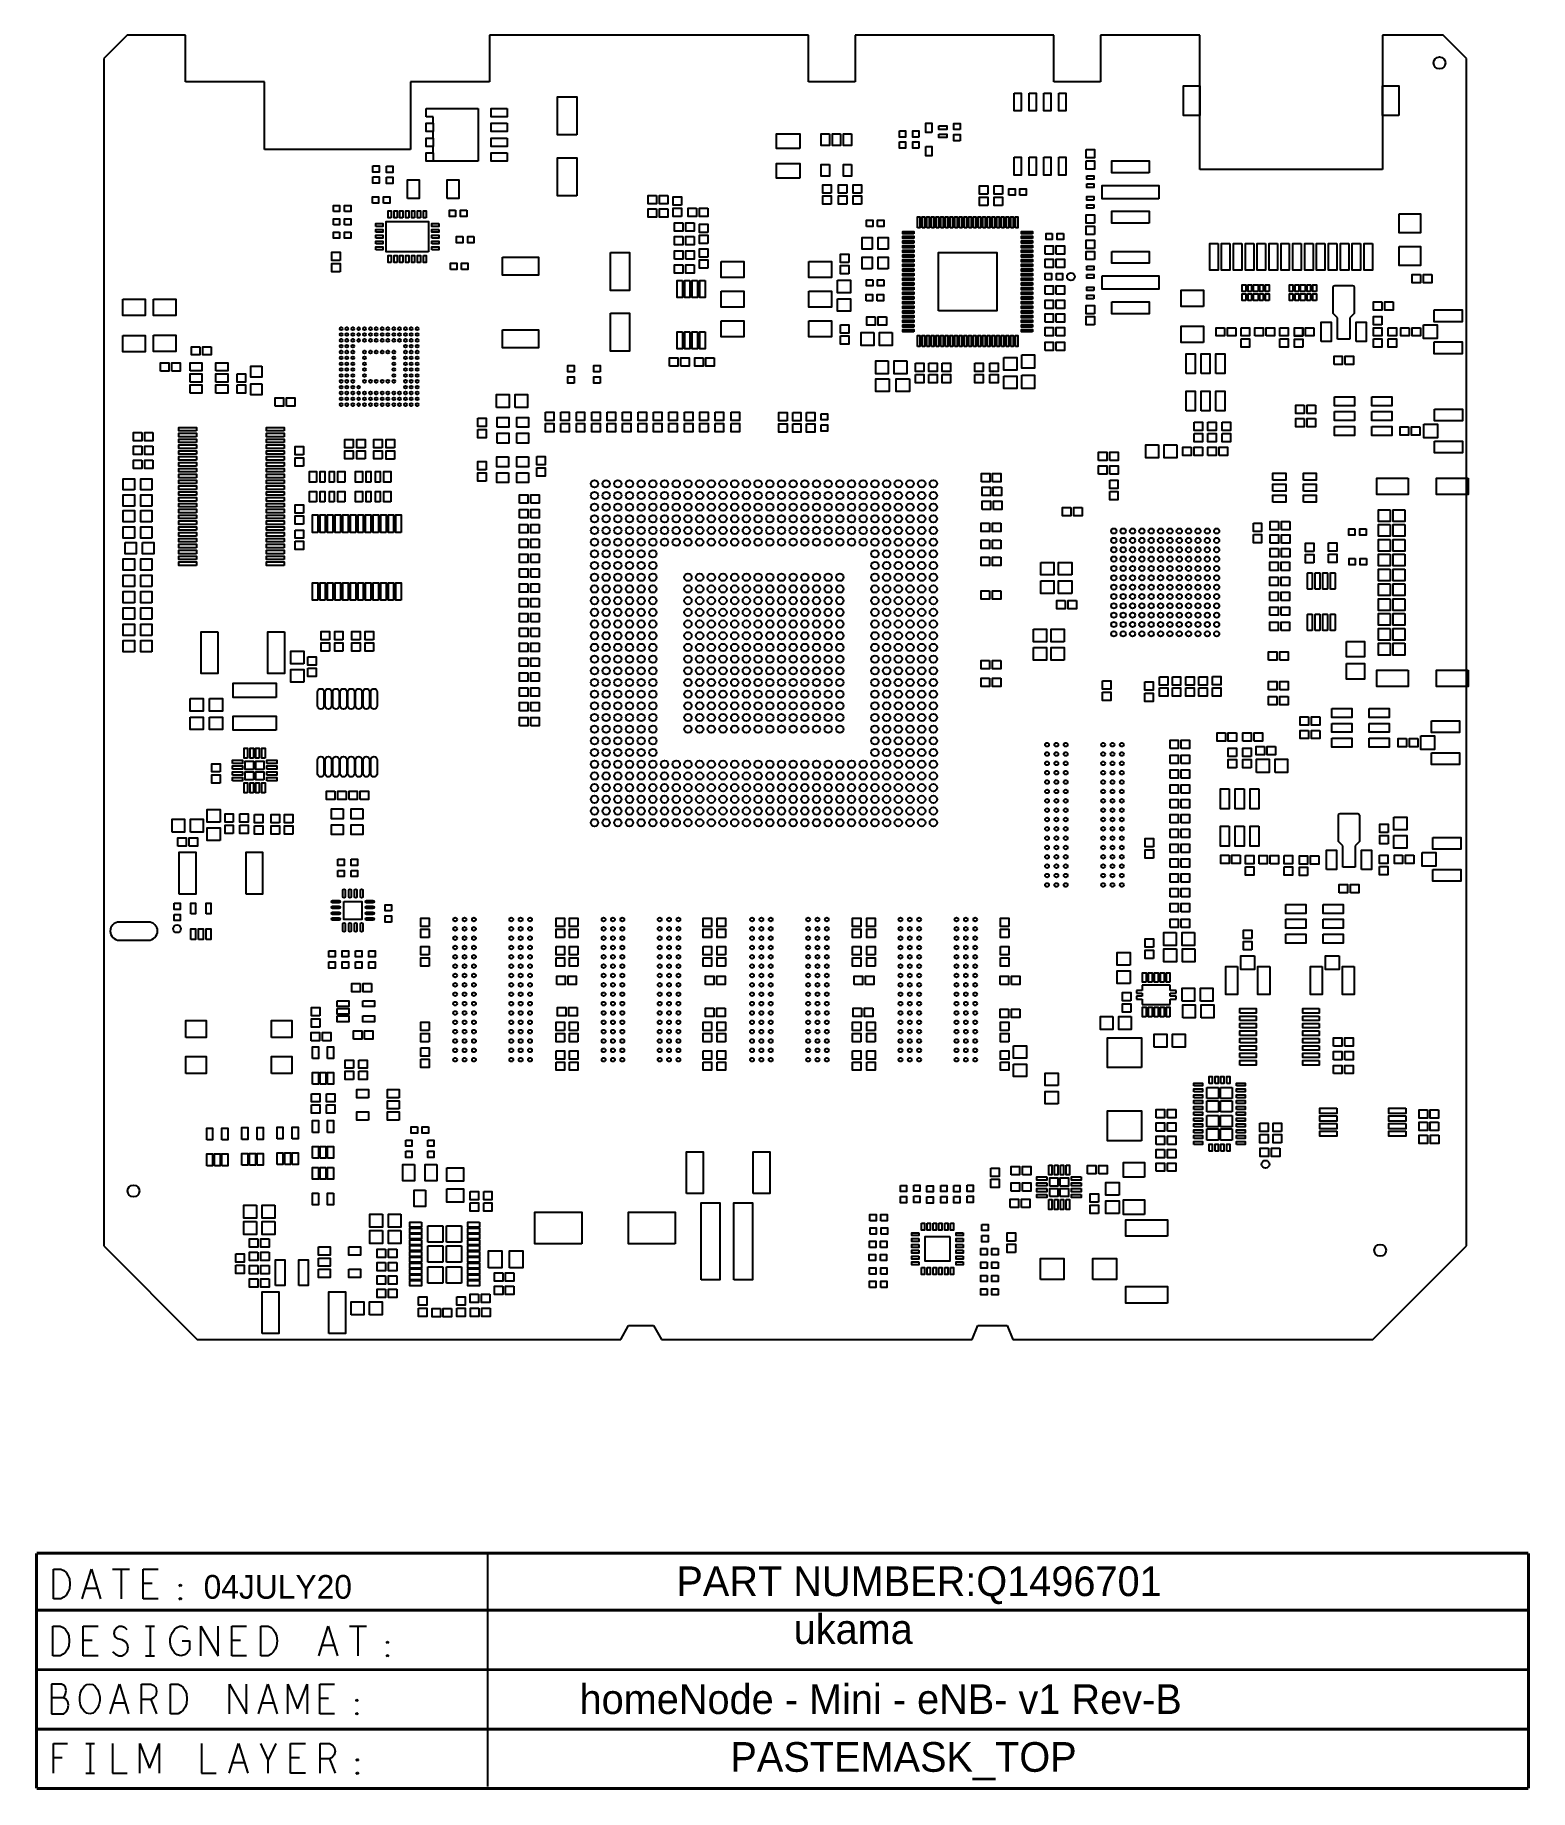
# Model space of a CAD drawing. Extents: x -6 to 122, y -39 to 112.
import ezdxf

# ---------------------------------------------------------------- set-up
doc = ezdxf.new("R2010")
doc.units = 0
for name, color, linetype in [('BG_OUTLINE', 253, 'CONTINUOUS'), ('DF_OUTLINE_DATA', 2, 'CONTINUOUS'), ('PG_PASTEMASK_TOP', 85, 'CONTINUOUS'), ('PIN_PASTEMASK_TOP', 85, 'CONTINUOUS')]:
    doc.layers.add(name, color=color, linetype=linetype)

msp = doc.modelspace()

# ---------------------------------------------------------------- texts
at = {"layer": 'DF_OUTLINE_DATA'}
for s, height, p in [('PART NUMBER:Q1496701', 2.54, (48.994162, -21.965412)), ('04JULY20', 2.032, (8.543265, -22.190913)), ('ukama', 2.54, (59.033004, -26.058165)), ('homeNode - Mini - eNB- v1 Rev-B', 2.54, (40.709901, -32.051549))]:
    msp.add_text(s, height=height, dxfattribs=at).set_placement(p)
at = {"layer": 'PG_PASTEMASK_TOP'}
msp.add_text('PASTEMASK_TOP', height=2.54, dxfattribs=at).set_placement((53.616504, -36.998148))

# ---------------------------------------------------------------- linework, layer by layer
at = {"layer": 'BG_OUTLINE'}
for points in [[(1.999996, 111.59998), (0, 109.599984)], [(7.000011, 111.59998), (1.999996, 111.59998)], [(7.000011, 107.599988), (7.000011, 111.59998)], [(60.300006, 111.59998), (33.00001, 111.59998)], [(33.00001, 111.59998), (33.00001, 107.599988)], [(60.300006, 107.599988), (60.300006, 111.59998)], [(81.300015, 111.59998), (64.299998, 111.59998)], [(64.299998, 111.59998), (64.299998, 107.599988)], [(81.300015, 107.599988), (81.300015, 111.59998)], [(93.774971, 111.59998), (85.300007, 111.59998)], [(85.300007, 111.59998), (85.300007, 107.599988)], [(93.774971, 100.100003), (93.774971, 111.59998)], [(114.599999, 111.59998), (109.424978, 111.600005)], [(109.424978, 111.600005), (109.424978, 100.100003)], [(116.599995, 109.599984), (114.599999, 111.59998)], [(0, 109.599984), (0, 7.999984)], [(116.599995, 7.999984), (116.599995, 109.599984)], [(13.750011, 107.599988), (7.000011, 107.599988)], [(13.750011, 101.8), (13.750011, 107.599988)], [(33.00001, 107.599988), (26.250011, 107.599988)], [(26.250011, 107.599988), (26.250011, 101.8)], [(64.299998, 107.599988), (60.300006, 107.599988)], [(85.300007, 107.599988), (81.300015, 107.599988)], [(26.250011, 101.8), (13.750011, 101.8)], [(109.424978, 100.100003), (93.774971, 100.100003)], [(0, 7.999984), (7.999984, 0)], [(108.600011, 0), (116.599995, 7.999984)], [(7.999984, 0), (44.228537, 0)], [(44.228537, 0), (44.910426, 1.199998)], [(44.910426, 1.199998), (47.046693, 1.199998)], [(47.046693, 1.199998), (47.728556, 0)], [(47.728556, 0), (74.300105, 0)], [(74.300105, 0), (74.800104, 1.199998)], [(74.800104, 1.199998), (77.300099, 1.199998)], [(77.300099, 1.199998), (77.800098, 0)], [(77.800098, 0), (108.600011, 0)]]:
    msp.add_lwpolyline(points, dxfattribs=at)
at = {"layer": 'DF_OUTLINE_DATA', "const_width": 0.254}
for points in [[(-5.753506, -18.304053), (-5.753506, -38.420853)], [(121.906894, -18.304053), (-5.753506, -18.304053)], [(121.906894, -38.420853), (121.906894, -18.304053)], [(-5.753506, -23.180853), (121.906894, -23.180853)], [(-5.753506, -28.260853), (121.906894, -28.260853)], [(-5.753506, -33.340853), (121.906894, -33.340853)], [(-5.753506, -38.420853), (102.933094, -38.420853)], [(102.933094, -38.420853), (121.906894, -38.420853)]]:
    msp.add_lwpolyline(points, dxfattribs=at)
at = {"layer": 'DF_OUTLINE_DATA'}
for points in [[(32.829094, -18.410961), (32.829094, -38.263347)], [(-4.305706, -22.190253), (-4.305706, -19.650253)], [(-4.305706, -19.650253), (-3.670706, -19.650253)], [(-3.670706, -19.650253), (-3.416706, -19.777253)], [(-3.416706, -19.777253), (-3.226206, -19.946645)], [(-3.226206, -19.946645), (-3.067507, -20.200645)], [(-3.067507, -20.200645), (-2.940507, -20.497038)], [(-2.940507, -20.497038), (-2.908706, -20.920253)], [(-2.908706, -20.920253), (-2.940507, -21.343645)], [(-1.861007, -22.190253), (-1.067206, -19.650253)], [(-1.067206, -19.650253), (-0.273507, -22.190253)], [(0.742493, -19.650253), (2.202993, -19.650253)], [(1.472794, -19.650253), (1.472794, -22.190253)], [(3.377794, -22.190253), (3.377794, -19.650253)], [(3.377794, -19.650253), (4.647794, -19.650253)], [(4.139794, -20.87786), (3.377794, -20.87786)], [(6.489294, -21.00486), (6.552794, -20.962645)], [(6.489294, -21.089645), (6.489294, -21.00486)], [(6.552794, -20.962645), (6.616294, -21.00486)], [(6.616294, -21.00486), (6.616294, -21.089645)], [(-3.670706, -22.190253), (-4.305706, -22.190253)], [(-3.416706, -22.063253), (-3.670706, -22.190253)], [(-3.226206, -21.894038), (-3.416706, -22.063253)], [(-3.067507, -21.63986), (-3.226206, -21.894038)], [(-2.940507, -21.343645), (-3.067507, -21.63986)], [(-0.559206, -21.301253), (-1.575206, -21.301253)], [(4.647794, -22.190253), (3.377794, -22.190253)], [(6.552794, -21.132038), (6.489294, -21.089645)], [(6.489294, -22.14786), (6.552794, -22.105645)], [(6.489294, -22.232645), (6.489294, -22.14786)], [(6.552794, -22.27486), (6.489294, -22.232645)], [(6.616294, -21.089645), (6.552794, -21.132038)], [(6.552794, -22.105645), (6.616294, -22.14786)], [(6.616294, -22.232645), (6.552794, -22.27486)], [(6.616294, -22.14786), (6.616294, -22.232645)], [(-4.356506, -27.067053), (-4.356506, -24.527053)], [(-4.356506, -24.527053), (-3.721506, -24.527053)], [(-3.721506, -24.527053), (-3.467506, -24.654053)], [(-3.467506, -24.654053), (-3.277006, -24.823445)], [(-3.277006, -24.823445), (-3.118307, -25.077445)], [(-3.118307, -25.077445), (-2.991307, -25.373838)], [(-2.991307, -25.373838), (-2.959506, -25.797053)], [(-1.753006, -27.067053), (-1.753006, -24.527053)], [(-1.753006, -24.527053), (-0.483006, -24.527053)], [(0.882193, -25.162053), (0.945693, -24.86566)], [(0.977494, -25.458445), (0.882193, -25.162053)], [(0.945693, -24.86566), (1.104494, -24.654053)], [(1.199693, -25.62766), (0.977494, -25.458445)], [(1.104494, -24.654053), (1.326693, -24.527053)], [(1.326693, -24.527053), (1.548994, -24.527053)], [(1.548994, -24.527053), (1.771193, -24.61166)], [(1.771193, -24.61166), (1.961693, -24.823445)], [(3.580994, -24.527053), (4.342994, -24.527053)], [(3.961994, -24.527053), (3.961994, -27.067053)], [(5.676494, -25.62766), (5.739994, -25.373838)], [(5.739994, -25.373838), (5.866994, -25.077445)], [(5.866994, -25.077445), (6.057494, -24.823445)], [(6.057494, -24.823445), (6.247994, -24.654053)], [(6.247994, -24.654053), (6.501994, -24.527053)], [(6.501994, -24.527053), (6.724193, -24.527053)], [(6.724193, -24.527053), (6.978193, -24.61166)], [(6.978193, -24.61166), (7.168693, -24.781053)], [(8.311693, -27.067053), (8.311693, -24.527053)], [(8.311693, -24.527053), (9.772193, -27.067053)], [(9.772193, -27.067053), (9.772193, -24.527053)], [(10.946994, -27.067053), (10.946994, -24.527053)], [(10.946994, -24.527053), (12.216994, -24.527053)], [(13.423494, -27.067053), (13.423494, -24.527053)], [(13.423494, -24.527053), (14.058494, -24.527053)], [(14.058494, -24.527053), (14.312494, -24.654053)], [(14.312494, -24.654053), (14.502994, -24.823445)], [(14.502994, -24.823445), (14.661693, -25.077445)], [(14.661693, -25.077445), (14.788693, -25.373838)], [(14.788693, -25.373838), (14.820494, -25.797053)], [(18.408193, -27.067053), (19.201994, -24.527053)], [(19.201994, -24.527053), (19.995693, -27.067053)], [(21.011693, -24.527053), (22.472193, -24.527053)], [(21.741994, -24.527053), (21.741994, -27.067053)], [(-3.467506, -26.940053), (-3.721506, -27.067053)], [(-3.277006, -26.770838), (-3.467506, -26.940053)], [(-3.118307, -26.51666), (-3.277006, -26.770838)], [(-2.991307, -26.220445), (-3.118307, -26.51666)], [(-2.959506, -25.797053), (-2.991307, -26.220445)], [(-0.991006, -25.75466), (-1.753006, -25.75466)], [(0.755193, -26.728445), (1.009193, -26.940053)], [(1.009193, -26.940053), (1.294994, -27.067053)], [(1.580693, -25.712445), (1.199693, -25.62766)], [(1.548994, -27.067053), (1.802994, -26.940053)], [(1.866494, -25.88166), (1.580693, -25.712445)], [(1.802994, -26.940053), (1.993494, -26.728445)], [(2.025193, -26.135838), (1.866494, -25.88166)], [(1.993494, -26.728445), (2.088693, -26.432053)], [(2.088693, -26.432053), (2.025193, -26.135838)], [(5.676494, -25.924053), (5.676494, -25.62766)], [(5.739994, -26.26266), (5.676494, -25.924053)], [(5.866994, -26.559053), (5.739994, -26.26266)], [(6.057494, -26.813053), (5.866994, -26.559053)], [(6.279693, -26.982445), (6.057494, -26.813053)], [(6.597193, -27.067053), (6.279693, -26.982445)], [(6.914693, -26.982445), (6.597193, -27.067053)], [(6.692494, -25.797053), (7.327494, -25.797053)], [(7.136994, -26.813053), (6.914693, -26.982445)], [(7.327494, -26.559053), (7.136994, -26.813053)], [(7.327494, -25.797053), (7.327494, -26.559053)], [(11.708994, -25.75466), (10.946994, -25.75466)], [(14.312494, -26.940053), (14.058494, -27.067053)], [(14.502994, -26.770838), (14.312494, -26.940053)], [(14.661693, -26.51666), (14.502994, -26.770838)], [(14.788693, -26.220445), (14.661693, -26.51666)], [(14.820494, -25.797053), (14.788693, -26.220445)], [(19.709994, -26.178053), (18.693994, -26.178053)], [(24.218494, -25.88166), (24.281994, -25.839445)], [(24.218494, -25.966445), (24.218494, -25.88166)], [(24.281994, -26.008838), (24.218494, -25.966445)], [(24.218494, -27.02466), (24.281994, -26.982445)], [(24.218494, -27.109445), (24.218494, -27.02466)], [(24.281994, -25.839445), (24.345494, -25.88166)], [(24.345494, -25.966445), (24.281994, -26.008838)], [(24.281994, -26.982445), (24.345494, -27.02466)], [(24.345494, -25.88166), (24.345494, -25.966445)], [(24.345494, -27.02466), (24.345494, -27.109445)], [(-3.721506, -27.067053), (-4.356506, -27.067053)], [(-0.483006, -27.067053), (-1.753006, -27.067053)], [(1.294994, -27.067053), (1.548994, -27.067053)], [(3.580994, -27.067053), (4.342994, -27.067053)], [(12.216994, -27.067053), (10.946994, -27.067053)], [(14.058494, -27.067053), (13.423494, -27.067053)], [(24.281994, -27.15166), (24.218494, -27.109445)], [(24.345494, -27.109445), (24.281994, -27.15166)], [(-3.619906, -29.488638), (-4.477207, -29.488638)], [(-4.477207, -29.488638), (-4.477207, -32.028638)], [(-3.397707, -29.615638), (-3.619906, -29.488638)], [(-3.270707, -29.785158), (-3.397707, -29.615638)], [(-3.207207, -30.039158), (-3.270707, -29.785158)], [(-2.000707, -30.250638), (-1.873707, -29.954245)], [(-1.873707, -29.954245), (-1.683207, -29.700245)], [(-1.683207, -29.700245), (-1.460906, -29.531158)], [(-1.460906, -29.531158), (-1.206906, -29.488638)], [(-1.206906, -29.488638), (-0.952906, -29.531158)], [(-0.952906, -29.531158), (-0.730707, -29.700245)], [(-0.730707, -29.700245), (-0.540207, -29.954245)], [(-0.540207, -29.954245), (-0.413207, -30.250638)], [(0.539293, -32.028638), (1.333094, -29.488638)], [(1.333094, -29.488638), (2.126793, -32.028638)], [(3.238094, -32.028638), (3.238094, -29.488638)], [(3.238094, -29.488638), (4.031793, -29.488638)], [(4.031793, -29.488638), (4.285793, -29.615638)], [(4.285793, -29.615638), (4.444594, -29.785158)], [(4.444594, -29.785158), (4.508094, -30.123638)], [(5.714594, -32.028638), (5.714594, -29.488638)], [(5.714594, -29.488638), (6.349594, -29.488638)], [(6.349594, -29.488638), (6.603594, -29.615638)], [(6.603594, -29.615638), (6.794094, -29.785158)], [(6.794094, -29.785158), (6.952793, -30.039158)], [(10.762793, -32.028638), (10.762793, -29.488638)], [(10.762793, -29.488638), (12.223293, -32.028638)], [(12.223293, -32.028638), (12.223293, -29.488638)], [(13.239293, -32.028638), (14.033094, -29.488638)], [(14.033094, -29.488638), (14.826793, -32.028638)], [(15.747594, -32.028638), (15.747594, -29.488638)], [(15.747594, -29.488638), (16.573094, -31.605245)], [(16.573094, -31.605245), (17.398594, -29.488638)], [(17.398594, -29.488638), (17.398594, -32.028638)], [(18.478094, -32.028638), (18.478094, -29.488638)], [(18.478094, -29.488638), (19.748094, -29.488638)], [(-3.492906, -30.674158), (-4.477207, -30.674158)], [(-3.492906, -30.674158), (-3.365906, -30.547158)], [(-3.270707, -30.758638), (-3.492906, -30.674158)], [(-3.365906, -30.547158), (-3.270707, -30.33555)], [(-3.270707, -30.33555), (-3.207207, -30.039158)], [(-3.080207, -31.012638), (-3.270707, -30.758638)], [(-3.016707, -31.309158), (-3.080207, -31.012638)], [(-3.080207, -31.605245), (-3.016707, -31.309158)], [(-2.064207, -30.589245), (-2.000707, -30.250638)], [(-2.064207, -30.928158), (-2.064207, -30.589245)], [(-2.000707, -31.266638), (-2.064207, -30.928158)], [(-1.873707, -31.563158), (-2.000707, -31.266638)], [(-0.413207, -31.266638), (-0.540207, -31.563158)], [(-0.413207, -30.250638), (-0.349707, -30.589245)], [(-0.349707, -30.928158), (-0.413207, -31.266638)], [(-0.349707, -30.589245), (-0.349707, -30.928158)], [(1.841094, -31.139638), (0.825094, -31.139638)], [(4.031793, -30.801158), (3.238094, -30.801158)], [(4.254094, -30.674158), (4.031793, -30.801158)], [(4.031793, -30.801158), (4.508094, -32.028638)], [(4.444594, -30.462245), (4.254094, -30.674158)], [(4.508094, -30.123638), (4.444594, -30.462245)], [(6.952793, -31.478245), (6.794094, -31.73255)], [(6.952793, -30.039158), (7.079793, -30.33555)], [(7.079793, -31.182158), (6.952793, -31.478245)], [(7.079793, -30.33555), (7.111594, -30.758638)], [(7.111594, -30.758638), (7.079793, -31.182158)], [(14.541094, -31.139638), (13.525094, -31.139638)], [(19.240094, -30.716245), (18.478094, -30.716245)], [(21.589594, -30.843245), (21.653094, -30.801158)], [(21.589594, -30.928158), (21.589594, -30.843245)], [(21.653094, -30.97055), (21.589594, -30.928158)], [(21.653094, -30.801158), (21.716594, -30.843245)], [(21.716594, -30.928158), (21.653094, -30.97055)], [(21.716594, -30.843245), (21.716594, -30.928158)], [(-4.477207, -32.028638), (-3.429406, -32.028638)], [(-3.429406, -32.028638), (-3.207207, -31.859245)], [(-3.207207, -31.859245), (-3.080207, -31.605245)], [(-1.683207, -31.817158), (-1.873707, -31.563158)], [(-1.460906, -31.986245), (-1.683207, -31.817158)], [(-1.206906, -32.028638), (-1.460906, -31.986245)], [(-0.952906, -31.986245), (-1.206906, -32.028638)], [(-0.730707, -31.817158), (-0.952906, -31.986245)], [(-0.540207, -31.563158), (-0.730707, -31.817158)], [(6.349594, -32.028638), (5.714594, -32.028638)], [(6.603594, -31.901638), (6.349594, -32.028638)], [(6.794094, -31.73255), (6.603594, -31.901638)], [(19.748094, -32.028638), (18.478094, -32.028638)], [(21.589594, -31.986245), (21.653094, -31.944158)], [(21.589594, -32.071158), (21.589594, -31.986245)], [(21.653094, -32.113245), (21.589594, -32.071158)], [(21.653094, -31.944158), (21.716594, -31.986245)], [(21.716594, -32.071158), (21.653094, -32.113245)], [(21.716594, -31.986245), (21.716594, -32.071158)], [(-4.312107, -37.125453), (-4.312107, -34.585453)], [(-4.312107, -34.585453), (-3.105607, -34.585453)], [(-3.550107, -35.81306), (-4.312107, -35.81306)], [(-1.549806, -34.585453), (-0.787806, -34.585453)], [(-1.168806, -34.585453), (-1.168806, -37.125453)], [(0.736194, -34.585453), (0.736194, -37.125453)], [(3.085694, -37.125453), (3.085694, -34.585453)], [(3.085694, -34.585453), (3.911194, -36.70206)], [(3.911194, -36.70206), (4.736694, -34.585453)], [(4.736694, -34.585453), (4.736694, -37.125453)], [(8.356194, -34.585453), (8.356194, -37.125453)], [(10.737393, -37.125453), (11.531194, -34.585453)], [(11.531194, -34.585453), (12.324893, -37.125453)], [(14.071194, -35.982453), (13.436194, -34.585453)], [(14.706194, -34.585453), (14.071194, -35.982453)], [(14.071194, -37.125453), (14.071194, -35.982453)], [(15.976194, -37.125453), (15.976194, -34.585453)], [(15.976194, -34.585453), (17.246194, -34.585453)], [(16.738194, -35.81306), (15.976194, -35.81306)], [(18.516194, -37.125453), (18.516194, -34.585453)], [(18.516194, -34.585453), (19.309893, -34.585453)], [(19.309893, -35.897845), (18.516194, -35.897845)], [(19.309893, -34.585453), (19.563893, -34.712453)], [(19.532194, -35.770845), (19.309893, -35.897845)], [(19.309893, -35.897845), (19.786194, -37.125453)], [(19.722694, -35.55906), (19.532194, -35.770845)], [(19.563893, -34.712453), (19.722694, -34.881845)], [(19.722694, -34.881845), (19.786194, -35.220453)], [(19.786194, -35.220453), (19.722694, -35.55906)], [(21.627694, -35.94006), (21.691194, -35.897845)], [(21.627694, -36.024845), (21.627694, -35.94006)], [(21.691194, -36.067238), (21.627694, -36.024845)], [(21.691194, -35.897845), (21.754694, -35.94006)], [(21.754694, -36.024845), (21.691194, -36.067238)], [(21.754694, -35.94006), (21.754694, -36.024845)], [(-1.549806, -37.125453), (-0.787806, -37.125453)], [(0.736194, -37.125453), (2.006194, -37.125453)], [(8.356194, -37.125453), (9.626194, -37.125453)], [(12.039194, -36.236453), (11.023194, -36.236453)], [(17.246194, -37.125453), (15.976194, -37.125453)], [(21.627694, -37.08306), (21.691194, -37.040845)], [(21.627694, -37.167845), (21.627694, -37.08306)], [(21.691194, -37.21006), (21.627694, -37.167845)], [(21.691194, -37.040845), (21.754694, -37.08306)], [(21.754694, -37.167845), (21.691194, -37.21006)], [(21.754694, -37.08306), (21.754694, -37.167845)]]:
    msp.add_lwpolyline(points, dxfattribs=at)
at = {"layer": 'PG_PASTEMASK_TOP'}
for points in [[(12.806782, 48.775544), (12.106783, 48.775544), (12.106783, 49.475542), (12.806782, 49.475542)], [(12.806782, 47.875342), (12.106783, 47.875342), (12.106783, 48.575341), (12.806782, 48.575341)], [(13.706678, 48.775544), (13.00668, 48.775544), (13.00668, 49.475644), (13.706678, 49.475644)], [(13.706678, 47.875342), (13.00668, 47.875342), (13.00668, 48.575443), (13.706678, 48.575443)], [(80.944136, 13.116306), (80.944136, 13.816305), (81.644134, 13.816305), (81.644134, 13.116306)], [(81.844337, 13.116306), (81.844337, 13.816305), (82.544056, 13.816305), (82.544056, 13.116306)], [(80.944136, 12.216105), (80.944136, 12.916205), (81.644134, 12.916205), (81.644134, 12.216105)], [(81.844337, 12.216105), (81.844337, 12.916205), (82.544056, 12.916205), (82.544056, 12.216105)]]:
    msp.add_lwpolyline(points, close=True, dxfattribs=at)
for points in [[(94.399202, 20.60514), (94.399202, 21.565362)], [(94.399202, 21.565362), (95.379108, 21.565362)], [(95.379108, 21.565362), (95.379108, 20.60514)], [(95.567094, 20.60514), (95.567094, 21.565362)], [(95.567094, 21.565362), (96.547, 21.565362)], [(96.547, 21.565362), (96.547, 20.60514)], [(95.379108, 20.60514), (94.399202, 20.60514)], [(94.399202, 19.46214), (94.399202, 20.422362)], [(94.399202, 20.422362), (95.379108, 20.422362)], [(95.379108, 20.422362), (95.379108, 19.46214)], [(96.547, 20.60514), (95.567094, 20.60514)], [(95.567094, 19.46214), (95.567094, 20.422362)], [(95.567094, 20.422362), (96.547, 20.422362)], [(96.547, 20.422362), (96.547, 19.46214)], [(95.379108, 19.46214), (94.399202, 19.46214)], [(94.399202, 18.19214), (94.399202, 19.152362)], [(94.399202, 19.152362), (95.379108, 19.152362)], [(95.379108, 18.19214), (94.399202, 18.19214)], [(95.379108, 19.152362), (95.379108, 18.19214)], [(96.547, 19.46214), (95.567094, 19.46214)], [(95.567094, 18.19214), (95.567094, 19.152362)], [(95.567094, 19.152362), (96.547, 19.152362)], [(96.547, 18.19214), (95.567094, 18.19214)], [(96.547, 19.152362), (96.547, 18.19214)], [(94.399202, 17.04914), (94.399202, 18.009362)], [(94.399202, 18.009362), (95.379108, 18.009362)], [(95.379108, 17.04914), (94.399202, 17.04914)], [(95.379108, 18.009362), (95.379108, 17.04914)], [(95.567094, 17.04914), (95.567094, 18.009362)], [(95.567094, 18.009362), (96.547, 18.009362)], [(96.547, 17.04914), (95.567094, 17.04914)], [(96.547, 18.009362), (96.547, 17.04914)], [(27.71869, 8.309534), (27.71869, 9.709633)], [(27.71869, 9.709633), (29.018687, 9.709633)], [(29.018687, 9.709633), (29.018687, 8.309534)], [(29.318687, 8.309534), (29.318687, 9.709633)], [(29.318687, 9.709633), (30.618582, 9.709633)], [(30.618582, 9.709633), (30.618582, 8.309534)], [(29.018687, 8.309534), (27.71869, 8.309534)], [(27.71869, 6.609537), (27.71869, 8.009636)], [(27.71869, 8.009636), (29.018687, 8.009636)], [(29.018687, 8.009636), (29.018687, 6.609537)], [(30.618582, 8.309534), (29.318687, 8.309534)], [(29.318687, 6.609537), (29.318687, 8.009636)], [(29.318687, 8.009636), (30.618582, 8.009636)], [(30.618582, 8.009636), (30.618582, 6.609537)], [(29.018687, 6.609537), (27.71869, 6.609537)], [(27.71869, 4.809744), (27.71869, 6.209538)], [(27.71869, 6.209538), (29.018687, 6.209538)], [(29.018687, 6.209538), (29.018687, 4.809744)], [(30.618582, 6.609537), (29.318687, 6.609537)], [(29.318687, 4.809744), (29.318687, 6.209538)], [(29.318687, 6.209538), (30.618582, 6.209538)], [(30.618582, 6.209538), (30.618582, 4.809744)], [(29.018687, 4.809744), (27.71869, 4.809744)], [(30.618582, 4.809744), (29.318687, 4.809744)]]:
    msp.add_lwpolyline(points, dxfattribs=at)
at = {"layer": 'PIN_PASTEMASK_TOP'}
for points in [[(77.900403, 106.627384), (78.499792, 106.627384), (78.499792, 105.108489), (77.900403, 105.108489)], [(79.170403, 106.627384), (79.769792, 106.627384), (79.769792, 105.108489), (79.170403, 105.108489)], [(80.440403, 106.627384), (81.039792, 106.627384), (81.039792, 105.108489), (80.440403, 105.108489)], [(81.710403, 106.627384), (82.309792, 106.627384), (82.309792, 105.108489), (81.710403, 105.108489)], [(93.790008, 104.729991), (92.390011, 104.729991), (92.390011, 107.269991), (93.790008, 107.269991)], [(110.809989, 104.729991), (109.409992, 104.729991), (109.409992, 107.269991), (110.809989, 107.269991)], [(34.507348, 105.327818), (34.507348, 104.617812), (33.135341, 104.617812), (33.135341, 105.327818)], [(40.473744, 103.058557), (38.823735, 103.058557), (38.823735, 106.308563), (40.473744, 106.308563)], [(28.184348, 104.057818), (28.184348, 103.347812), (27.594357, 103.347812), (27.594357, 104.057818)], [(34.507348, 104.057818), (34.507348, 103.347812), (33.135341, 103.347812), (33.135341, 104.057818)], [(70.859447, 103.263624), (70.351447, 103.263624), (70.351447, 104.076424), (70.859447, 104.076424)], [(71.449298, 103.830463), (72.149297, 103.830463), (72.149297, 103.530464), (71.449298, 103.530464)], [(73.285198, 103.513357), (72.751798, 103.513357), (72.751798, 104.046757), (73.285198, 104.046757)], [(28.184348, 102.787818), (28.184348, 102.077812), (27.594357, 102.077812), (27.594357, 102.787818)], [(34.507348, 102.787818), (34.507348, 102.077812), (33.135341, 102.077812), (33.135341, 102.787818)], [(59.556802, 101.909334), (57.556806, 101.909334), (57.556806, 103.159344), (59.556802, 103.159344)], [(62.092116, 103.139799), (62.092116, 102.139801), (61.392117, 102.139801), (61.392117, 103.139799)], [(63.042127, 103.139799), (63.042127, 102.139801), (62.342128, 102.139801), (62.342128, 103.139799)], [(63.992138, 103.139799), (63.992138, 102.139801), (63.292139, 102.139801), (63.292139, 103.139799)], [(68.078198, 103.411757), (68.611598, 103.411757), (68.611598, 102.878357), (68.078198, 102.878357)], [(68.078198, 102.461746), (68.611598, 102.461746), (68.611598, 101.928346), (68.078198, 101.928346)], [(69.754496, 102.878255), (69.221096, 102.878255), (69.221096, 103.411655), (69.754496, 103.411655)], [(69.754496, 101.928244), (69.221096, 101.928244), (69.221096, 102.461644), (69.754496, 102.461644)], [(71.449298, 103.130439), (72.149297, 103.130439), (72.149297, 102.83044), (71.449298, 102.83044)], [(73.285198, 102.563346), (72.751798, 102.563346), (72.751798, 103.096746), (73.285198, 103.096746)], [(28.184348, 101.517818), (28.184348, 100.807812), (27.594357, 100.807812), (27.594357, 101.517818)], [(34.507348, 101.517818), (34.507348, 100.807812), (33.135341, 100.807812), (33.135341, 101.517818)], [(40.473744, 97.858567), (38.823735, 97.858567), (38.823735, 101.108574), (40.473744, 101.108574)], [(59.556802, 99.359326), (57.556806, 99.359326), (57.556806, 100.609337), (59.556802, 100.609337)], [(70.351447, 102.076428), (70.859447, 102.076428), (70.859447, 101.263628), (70.351447, 101.263628)], [(77.900403, 101.145962), (78.499792, 101.145962), (78.499792, 99.627068), (77.900403, 99.627068)], [(79.170403, 101.145962), (79.769792, 101.145962), (79.769792, 99.627068), (79.170403, 99.627068)], [(80.440403, 101.145962), (81.039792, 101.145962), (81.039792, 99.627068), (80.440403, 99.627068)], [(81.710403, 101.145962), (82.309792, 101.145962), (82.309792, 99.627068), (81.710403, 99.627068)], [(84.067498, 101.803962), (84.778698, 101.803962), (84.778698, 101.092762), (84.067498, 101.092762)], [(84.067498, 100.841251), (84.778698, 100.841251), (84.778698, 100.130051), (84.067498, 100.130051)], [(89.442099, 99.82374), (86.261994, 99.82374), (86.261994, 100.844845), (89.442099, 100.844845)], [(23.0251, 100.411305), (23.5585, 100.411305), (23.5585, 99.877905), (23.0251, 99.877905)], [(23.0251, 99.461295), (23.5585, 99.461295), (23.5585, 98.927895), (23.0251, 98.927895)], [(24.1935, 100.385905), (24.7269, 100.385905), (24.7269, 99.852505), (24.1935, 99.852505)], [(24.1935, 99.435895), (24.7269, 99.435895), (24.7269, 98.902495), (24.1935, 98.902495)], [(25.980923, 97.628202), (25.980923, 99.228402), (26.981734, 99.228402), (26.981734, 97.628202)], [(29.379545, 97.628202), (29.379545, 99.228402), (30.380356, 99.228402), (30.380356, 97.628202)], [(62.092116, 100.539804), (62.092116, 99.539806), (61.392117, 99.539806), (61.392117, 100.539804)], [(63.992138, 100.539804), (63.992138, 99.539806), (63.292139, 99.539806), (63.292139, 100.539804)], [(84.123098, 99.563263), (84.722995, 99.563263), (84.722995, 99.263263), (84.123098, 99.263263)], [(22.978135, 97.224799), (22.978135, 97.758199), (23.511535, 97.758199), (23.511535, 97.224799)], [(23.928146, 97.224799), (23.928146, 97.758199), (24.461546, 97.758199), (24.461546, 97.224799)], [(47.298712, 97.866149), (47.298712, 97.154949), (46.587512, 97.154949), (46.587512, 97.866149)], [(48.261422, 97.866149), (48.261422, 97.154949), (47.550222, 97.154949), (47.550222, 97.866149)], [(49.432312, 97.053349), (48.721112, 97.053349), (48.721112, 97.764549), (49.432312, 97.764549)], [(62.229136, 98.088958), (61.517936, 98.088958), (61.517936, 98.800158), (62.229136, 98.800158)], [(62.229136, 97.126247), (61.517936, 97.126247), (61.517936, 97.837447), (62.229136, 97.837447)], [(63.573914, 98.089009), (62.862714, 98.089009), (62.862714, 98.800209), (63.573914, 98.800209)], [(63.573914, 97.126298), (62.862714, 97.126298), (62.862714, 97.837498), (63.573914, 97.837498)], [(64.847318, 98.089009), (64.136118, 98.089009), (64.136118, 98.800209), (64.847318, 98.800209)], [(64.847318, 97.126298), (64.136118, 97.126298), (64.136118, 97.837498), (64.847318, 97.837498)], [(75.634698, 97.996451), (74.923498, 97.996451), (74.923498, 98.707651), (75.634698, 98.707651)], [(75.634698, 97.03374), (74.923498, 97.03374), (74.923498, 97.74494), (75.634698, 97.74494)], [(76.904698, 97.996451), (76.193498, 97.996451), (76.193498, 98.707651), (76.904698, 98.707651)], [(76.904698, 97.03374), (76.193498, 97.03374), (76.193498, 97.74494), (76.904698, 97.74494)], [(77.439495, 97.9043), (77.439495, 98.4377), (77.972895, 98.4377), (77.972895, 97.9043)], [(78.389505, 97.9043), (78.389505, 98.4377), (78.922905, 98.4377), (78.922905, 97.9043)], [(84.123098, 98.863239), (84.722995, 98.863239), (84.722995, 98.563239), (84.123098, 98.563239)], [(84.722995, 97.485264), (84.123098, 97.485264), (84.123098, 97.785263), (84.722995, 97.785263)], [(90.2676, 97.604047), (85.436494, 97.604047), (85.436494, 98.744557), (90.2676, 98.744557)], [(19.640626, 96.497292), (19.640626, 97.030692), (20.174026, 97.030692), (20.174026, 96.497292)], [(20.590637, 96.497292), (20.590637, 97.030692), (21.124037, 97.030692), (21.124037, 96.497292)], [(24.595214, 95.951218), (24.345303, 95.951218), (24.345303, 96.551115), (24.595214, 96.551115)], [(25.095213, 95.951218), (24.845302, 95.951218), (24.845302, 96.551115), (25.095213, 96.551115)], [(25.595212, 95.951218), (25.345301, 95.951218), (25.345301, 96.551115), (25.595212, 96.551115)], [(26.095312, 95.951218), (25.845402, 95.951218), (25.845402, 96.551115), (26.095312, 96.551115)], [(26.595311, 95.951218), (26.345401, 95.951218), (26.345401, 96.551115), (26.595311, 96.551115)], [(27.09531, 95.951218), (26.8454, 95.951218), (26.8454, 96.551115), (27.09531, 96.551115)], [(27.595309, 95.951218), (27.345399, 95.951218), (27.345399, 96.551115), (27.595309, 96.551115)], [(30.107458, 96.612913), (30.107458, 96.079513), (29.574058, 96.079513), (29.574058, 96.612913)], [(31.057469, 96.612913), (31.057469, 96.079513), (30.524069, 96.079513), (30.524069, 96.612913)], [(47.298712, 96.723149), (47.298712, 96.011949), (46.587512, 96.011949), (46.587512, 96.723149)], [(48.261422, 96.723149), (48.261422, 96.011949), (47.550222, 96.011949), (47.550222, 96.723149)], [(49.432312, 96.090638), (48.721112, 96.090638), (48.721112, 96.801838), (49.432312, 96.801838)], [(50.7206, 96.788427), (50.7206, 96.077227), (50.0094, 96.077227), (50.0094, 96.788427)], [(51.68331, 96.788427), (51.68331, 96.077227), (50.97211, 96.077227), (50.97211, 96.788427)], [(84.778698, 95.507251), (84.067498, 95.507251), (84.067498, 96.218451), (84.778698, 96.218451)], [(84.722995, 96.78524), (84.123098, 96.78524), (84.123098, 97.085239), (84.722995, 97.085239)], [(89.442099, 95.503759), (86.261994, 95.503759), (86.261994, 96.524864), (89.442099, 96.524864)], [(110.8456, 96.3168), (112.6744, 96.3168), (112.6744, 94.6912), (110.8456, 94.6912)], [(19.640601, 95.354318), (19.640601, 95.887718), (20.174001, 95.887718), (20.174001, 95.354318)], [(20.174026, 94.744743), (20.174026, 94.211343), (19.640626, 94.211343), (19.640626, 94.744743)], [(20.590612, 95.354318), (20.590612, 95.887718), (21.124012, 95.887718), (21.124012, 95.354318)], [(21.124037, 94.744743), (21.124037, 94.211343), (20.590637, 94.211343), (20.590637, 94.744743)], [(23.270413, 95.2262), (23.270413, 95.476111), (23.87031, 95.476111), (23.87031, 95.2262)], [(23.270413, 94.726201), (23.270413, 94.976112), (23.87031, 94.976112), (23.87031, 94.726201)], [(27.770353, 93.051071), (24.170361, 93.051071), (24.170361, 95.651066), (27.770353, 95.651066)], [(28.670301, 95.476022), (28.670301, 95.226111), (28.070404, 95.226111), (28.070404, 95.476022)], [(28.670301, 94.976023), (28.670301, 94.726112), (28.070404, 94.726112), (28.070404, 94.976023)], [(49.548898, 95.532651), (49.548898, 94.821451), (48.837698, 94.821451), (48.837698, 95.532651)], [(50.511608, 95.532651), (50.511608, 94.821451), (49.800408, 94.821451), (49.800408, 95.532651)], [(51.682498, 94.719851), (50.971298, 94.719851), (50.971298, 95.431051), (51.682498, 95.431051)], [(65.266392, 95.217996), (65.266392, 95.751396), (65.799792, 95.751396), (65.799792, 95.217996)], [(66.216403, 95.217996), (66.216403, 95.751396), (66.749803, 95.751396), (66.749803, 95.217996)], [(69.313019, 94.598973), (68.363008, 94.598973), (68.363008, 94.798972), (69.313019, 94.798972)], [(69.618022, 95.103975), (69.618022, 96.053986), (69.818021, 96.053986), (69.818021, 95.103975)], [(70.018021, 95.103975), (70.018021, 96.053986), (70.218021, 96.053986), (70.218021, 95.103975)], [(70.41802, 95.103975), (70.41802, 96.053986), (70.61802, 96.053986), (70.61802, 95.103975)], [(70.818019, 95.103975), (70.818019, 96.053986), (71.018019, 96.053986), (71.018019, 95.103975)], [(71.218019, 95.103975), (71.218019, 96.053986), (71.418018, 96.053986), (71.418018, 95.103975)], [(71.618018, 95.103975), (71.618018, 96.053986), (71.818017, 96.053986), (71.818017, 95.103975)], [(72.018017, 95.103975), (72.018017, 96.053986), (72.218017, 96.053986), (72.218017, 95.103975)], [(72.418016, 95.103975), (72.418016, 96.053986), (72.618016, 96.053986), (72.618016, 95.103975)], [(72.818015, 95.103975), (72.818015, 96.053986), (73.018015, 96.053986), (73.018015, 95.103975)], [(73.218015, 95.103975), (73.218015, 96.053986), (73.418014, 96.053986), (73.418014, 95.103975)], [(73.618014, 95.103975), (73.618014, 96.053986), (73.818013, 96.053986), (73.818013, 95.103975)], [(74.018013, 95.103975), (74.018013, 96.053986), (74.218013, 96.053986), (74.218013, 95.103975)], [(74.418012, 95.103975), (74.418012, 96.053986), (74.618012, 96.053986), (74.618012, 95.103975)], [(74.818011, 95.103975), (74.818011, 96.053986), (75.018011, 96.053986), (75.018011, 95.103975)], [(75.218011, 95.103975), (75.218011, 96.053986), (75.41801, 96.053986), (75.41801, 95.103975)], [(75.61801, 95.103975), (75.61801, 96.053986), (75.818009, 96.053986), (75.818009, 95.103975)], [(76.018009, 95.103975), (76.018009, 96.053986), (76.218009, 96.053986), (76.218009, 95.103975)], [(76.418008, 95.103975), (76.418008, 96.053986), (76.618008, 96.053986), (76.618008, 95.103975)], [(76.818007, 95.103975), (76.818007, 96.053986), (77.018007, 96.053986), (77.018007, 95.103975)], [(77.218007, 95.103975), (77.218007, 96.053986), (77.418006, 96.053986), (77.418006, 95.103975)], [(77.618006, 95.103975), (77.618006, 96.053986), (77.818005, 96.053986), (77.818005, 95.103975)], [(78.018005, 95.103975), (78.018005, 96.053986), (78.218005, 96.053986), (78.218005, 95.103975)], [(79.473019, 94.598973), (78.523008, 94.598973), (78.523008, 94.798972), (79.473019, 94.798972)], [(81.166792, 94.630951), (81.166792, 94.097551), (80.633392, 94.097551), (80.633392, 94.630951)], [(82.116803, 94.630951), (82.116803, 94.097551), (81.583403, 94.097551), (81.583403, 94.630951)], [(84.778698, 94.54454), (84.067498, 94.54454), (84.067498, 95.25574), (84.778698, 95.25574)], [(23.270413, 94.226101), (23.270413, 94.476011), (23.87031, 94.476011), (23.87031, 94.226101)], [(23.270413, 93.726102), (23.270413, 93.976012), (23.87031, 93.976012), (23.87031, 93.726102)], [(23.270413, 93.226103), (23.270413, 93.476013), (23.87031, 93.476013), (23.87031, 93.226103)], [(28.070505, 94.226202), (28.070505, 94.476113), (28.670402, 94.476113), (28.670402, 94.226202)], [(28.070505, 93.726203), (28.070505, 93.976114), (28.670402, 93.976114), (28.670402, 93.726203)], [(28.070505, 93.226204), (28.070505, 93.476115), (28.670402, 93.476115), (28.670402, 93.226204)], [(30.727421, 94.354345), (30.727421, 93.820945), (30.194021, 93.820945), (30.194021, 94.354345)], [(31.677432, 94.354345), (31.677432, 93.820945), (31.144032, 93.820945), (31.144032, 94.354345)], [(49.548898, 94.364251), (49.548898, 93.653051), (48.837698, 93.653051), (48.837698, 94.364251)], [(48.840187, 92.433851), (48.840187, 93.145051), (49.551387, 93.145051), (49.551387, 92.433851)], [(50.511608, 94.364251), (50.511608, 93.653051), (49.800408, 93.653051), (49.800408, 94.364251)], [(49.802898, 92.433851), (49.802898, 93.145051), (50.514098, 93.145051), (50.514098, 92.433851)], [(51.682498, 93.75714), (50.971298, 93.75714), (50.971298, 94.46834), (51.682498, 94.46834)], [(51.682498, 92.611651), (50.971298, 92.611651), (50.971298, 93.322851), (51.682498, 93.322851)], [(65.757946, 93.294606), (64.908036, 93.294606), (64.908036, 94.294604), (65.757946, 94.294604)], [(67.108159, 93.294606), (66.25825, 93.294606), (66.25825, 94.294604), (67.108159, 94.294604)], [(69.313019, 94.198973), (68.363008, 94.198973), (68.363008, 94.398973), (69.313019, 94.398973)], [(69.313019, 93.798974), (68.363008, 93.798974), (68.363008, 93.998974), (69.313019, 93.998974)], [(69.313019, 93.398975), (68.363008, 93.398975), (68.363008, 93.598975), (69.313019, 93.598975)], [(69.313019, 92.998976), (68.363008, 92.998976), (68.363008, 93.198975), (69.313019, 93.198975)], [(79.473019, 94.198973), (78.523008, 94.198973), (78.523008, 94.398973), (79.473019, 94.398973)], [(79.473019, 93.798974), (78.523008, 93.798974), (78.523008, 93.998974), (79.473019, 93.998974)], [(79.473019, 93.398975), (78.523008, 93.398975), (78.523008, 93.598975), (79.473019, 93.598975)], [(79.473019, 92.998976), (78.523008, 92.998976), (78.523008, 93.198975), (79.473019, 93.198975)], [(80.539387, 92.865651), (80.539387, 93.576851), (81.250587, 93.576851), (81.250587, 92.865651)], [(81.502098, 92.865651), (81.502098, 93.576851), (82.213298, 93.576851), (82.213298, 92.865651)], [(84.778698, 93.348251), (84.067498, 93.348251), (84.067498, 94.059451), (84.778698, 94.059451)], [(84.778698, 92.38554), (84.067498, 92.38554), (84.067498, 93.09674), (84.778698, 93.09674)], [(86.262096, 93.097744), (89.442201, 93.097744), (89.442201, 92.076638), (86.262096, 92.076638)], [(95.351003, 93.764976), (95.351003, 91.474988), (94.640997, 91.474988), (94.640997, 93.764976)], [(96.367003, 93.764976), (96.367003, 91.474988), (95.656997, 91.474988), (95.656997, 93.764976)], [(97.383003, 93.764976), (97.383003, 91.474988), (96.672997, 91.474988), (96.672997, 93.764976)], [(98.399003, 93.764976), (98.399003, 91.474988), (97.688997, 91.474988), (97.688997, 93.764976)], [(99.415003, 93.764976), (99.415003, 91.474988), (98.704997, 91.474988), (98.704997, 93.764976)], [(100.431003, 93.764976), (100.431003, 91.474988), (99.720997, 91.474988), (99.720997, 93.764976)], [(101.447003, 93.764976), (101.447003, 91.474988), (100.736997, 91.474988), (100.736997, 93.764976)], [(102.463003, 93.764976), (102.463003, 91.474988), (101.752997, 91.474988), (101.752997, 93.764976)], [(103.479003, 93.764976), (103.479003, 91.474988), (102.768997, 91.474988), (102.768997, 93.764976)], [(104.495003, 93.764976), (104.495003, 91.474988), (103.784997, 91.474988), (103.784997, 93.764976)], [(105.511003, 93.764976), (105.511003, 91.474988), (104.800997, 91.474988), (104.800997, 93.764976)], [(106.527003, 93.764976), (106.527003, 91.474988), (105.816997, 91.474988), (105.816997, 93.764976)], [(107.543003, 93.764976), (107.543003, 91.474988), (106.832997, 91.474988), (106.832997, 93.764976)], [(108.559003, 93.764976), (108.559003, 91.474988), (107.848997, 91.474988), (107.848997, 93.764976)], [(110.8456, 93.5228), (112.6744, 93.5228), (112.6744, 91.8972), (110.8456, 91.8972)], [(20.229932, 92.319043), (19.518732, 92.319043), (19.518732, 93.030243), (20.229932, 93.030243)], [(20.229932, 91.356332), (19.518732, 91.356332), (19.518732, 92.067532), (20.229932, 92.067532)], [(24.595214, 92.151124), (24.345303, 92.151124), (24.345303, 92.751021), (24.595214, 92.751021)], [(25.095213, 92.151124), (24.845302, 92.151124), (24.845302, 92.751021), (25.095213, 92.751021)], [(25.595212, 92.151124), (25.345301, 92.151124), (25.345301, 92.751021), (25.595212, 92.751021)], [(26.095312, 92.151124), (25.845402, 92.151124), (25.845402, 92.751021), (26.095312, 92.751021)], [(26.595311, 92.151124), (26.345401, 92.151124), (26.345401, 92.751021), (26.595311, 92.751021)], [(27.09531, 92.151124), (26.8454, 92.151124), (26.8454, 92.751021), (27.09531, 92.751021)], [(27.3455, 92.750919), (27.595411, 92.750919), (27.595411, 92.151022), (27.3455, 92.151022)], [(29.667784, 91.549931), (29.667784, 92.083331), (30.201184, 92.083331), (30.201184, 91.549931)], [(30.617795, 91.549931), (30.617795, 92.083331), (31.151195, 92.083331), (31.151195, 91.549931)], [(34.115019, 92.594354), (37.185016, 92.594354), (37.185016, 91.064359), (34.115019, 91.064359)], [(43.345697, 93.005821), (44.995706, 93.005821), (44.995706, 89.755815), (43.345697, 89.755815)], [(49.551387, 91.951251), (49.551387, 91.240051), (48.840187, 91.240051), (48.840187, 91.951251)], [(50.514098, 91.951251), (50.514098, 91.240051), (49.802898, 91.240051), (49.802898, 91.951251)], [(51.682498, 91.64894), (50.971298, 91.64894), (50.971298, 92.36014), (51.682498, 92.36014)], [(52.817446, 92.218205), (54.769944, 92.218205), (54.769944, 90.865909), (52.817446, 90.865909)], [(60.317659, 92.218205), (62.270157, 92.218205), (62.270157, 90.865909), (60.317659, 90.865909)], [(63.741402, 92.149143), (63.030202, 92.149143), (63.030202, 92.860343), (63.741402, 92.860343)], [(63.741402, 91.186432), (63.030202, 91.186432), (63.030202, 91.897632), (63.741402, 91.897632)], [(65.757946, 91.594788), (64.908036, 91.594788), (64.908036, 92.594786), (65.757946, 92.594786)], [(67.108159, 91.594788), (66.25825, 91.594788), (66.25825, 92.594786), (67.108159, 92.594786)], [(69.313019, 92.598977), (68.363008, 92.598977), (68.363008, 92.798976), (69.313019, 92.798976)], [(69.313019, 92.198977), (68.363008, 92.198977), (68.363008, 92.398977), (69.313019, 92.398977)], [(69.313019, 91.798978), (68.363008, 91.798978), (68.363008, 91.998978), (69.313019, 91.998978)], [(69.313019, 91.398979), (68.363008, 91.398979), (68.363008, 91.598979), (69.313019, 91.598979)], [(71.418018, 87.998986), (71.418018, 92.998976), (76.418008, 92.998976), (76.418008, 87.998986)], [(79.473019, 92.598977), (78.523008, 92.598977), (78.523008, 92.798976), (79.473019, 92.798976)], [(79.473019, 92.198977), (78.523008, 92.198977), (78.523008, 92.398977), (79.473019, 92.398977)], [(79.473019, 91.798978), (78.523008, 91.798978), (78.523008, 91.998978), (79.473019, 91.998978)], [(79.473019, 91.398979), (78.523008, 91.398979), (78.523008, 91.598979), (79.473019, 91.598979)], [(80.539387, 91.722651), (80.539387, 92.433851), (81.250587, 92.433851), (81.250587, 91.722651)], [(81.502098, 91.722651), (81.502098, 92.433851), (82.213298, 92.433851), (82.213298, 91.722651)], [(84.123098, 91.816263), (84.722995, 91.816263), (84.722995, 91.516263), (84.123098, 91.516263)], [(49.510036, 90.609001), (49.510036, 89.15889), (49.059948, 89.15889), (49.059948, 90.609001)], [(50.160047, 90.609001), (50.160047, 89.15889), (49.709959, 89.15889), (49.709959, 90.609001)], [(50.810236, 90.609001), (50.810236, 89.15889), (50.360148, 89.15889), (50.360148, 90.609001)], [(51.460248, 90.609001), (51.460248, 89.15889), (51.01016, 89.15889), (51.01016, 90.609001)], [(62.779199, 90.622349), (63.896799, 90.622349), (63.896799, 89.549961), (62.779199, 89.549961)], [(65.799792, 90.671396), (65.799792, 90.137996), (65.266392, 90.137996), (65.266392, 90.671396)], [(66.749803, 90.671396), (66.749803, 90.137996), (66.216403, 90.137996), (66.216403, 90.671396)], [(69.313019, 90.99898), (68.363008, 90.99898), (68.363008, 91.198979), (69.313019, 91.198979)], [(69.313019, 90.598981), (68.363008, 90.598981), (68.363008, 90.79898), (69.313019, 90.79898)], [(69.313019, 90.198981), (68.363008, 90.198981), (68.363008, 90.398981), (69.313019, 90.398981)], [(79.473019, 90.99898), (78.523008, 90.99898), (78.523008, 91.198979), (79.473019, 91.198979)], [(79.473019, 90.598981), (78.523008, 90.598981), (78.523008, 90.79898), (79.473019, 90.79898)], [(79.473019, 90.198981), (78.523008, 90.198981), (78.523008, 90.398981), (79.473019, 90.398981)], [(80.539387, 89.436651), (80.539387, 90.147851), (81.250587, 90.147851), (81.250587, 89.436651)], [(80.563695, 90.6653), (80.563695, 91.1987), (81.097095, 91.1987), (81.097095, 90.6653)], [(81.502098, 89.436651), (81.502098, 90.147851), (82.213298, 90.147851), (82.213298, 89.436651)], [(81.513705, 90.6653), (81.513705, 91.1987), (82.047105, 91.1987), (82.047105, 90.6653)], [(84.123098, 91.116239), (84.722995, 91.116239), (84.722995, 90.816239), (84.123098, 90.816239)], [(85.436596, 90.997456), (90.267701, 90.997456), (90.267701, 89.856945), (85.436596, 89.856945)], [(97.720899, 89.673633), (97.4209, 89.673633), (97.4209, 90.223645), (97.720899, 90.223645)], [(98.220898, 89.673633), (97.920899, 89.673633), (97.920899, 90.223645), (98.220898, 90.223645)], [(98.770897, 89.673633), (98.370898, 89.673633), (98.370898, 90.223645), (98.770897, 90.223645)], [(99.220896, 89.673633), (98.920897, 89.673633), (98.920897, 90.223645), (99.220896, 90.223645)], [(99.720895, 89.673633), (99.420896, 89.673633), (99.420896, 90.223645), (99.720895, 90.223645)], [(101.759499, 89.673633), (101.4595, 89.673633), (101.4595, 90.223645), (101.759499, 90.223645)], [(102.259498, 89.673633), (101.959499, 89.673633), (101.959499, 90.223645), (102.259498, 90.223645)], [(102.809497, 89.673633), (102.409498, 89.673633), (102.409498, 90.223645), (102.809497, 90.223645)], [(103.259496, 89.673633), (102.959497, 89.673633), (102.959497, 90.223645), (103.259496, 90.223645)], [(103.759495, 89.673633), (103.459496, 89.673633), (103.459496, 90.223645), (103.759495, 90.223645)], [(112.667898, 91.113051), (112.667898, 90.401851), (111.956698, 90.401851), (111.956698, 91.113051)], [(113.630608, 91.113051), (113.630608, 90.401851), (112.919408, 90.401851), (112.919408, 91.113051)], [(1.631798, 88.992659), (3.536798, 88.992659), (3.536798, 87.595659), (1.631798, 87.595659)], [(4.247998, 89.018059), (6.152998, 89.018059), (6.152998, 87.621059), (4.247998, 87.621059)], [(52.817446, 89.678205), (54.769944, 89.678205), (54.769944, 88.325909), (52.817446, 88.325909)], [(60.317659, 89.678205), (62.270157, 89.678205), (62.270157, 88.325909), (60.317659, 88.325909)], [(62.779199, 89.047549), (63.896799, 89.047549), (63.896799, 87.975161), (62.779199, 87.975161)], [(65.240967, 88.865151), (65.240967, 89.398551), (65.774367, 89.398551), (65.774367, 88.865151)], [(66.190978, 88.865151), (66.190978, 89.398551), (66.724378, 89.398551), (66.724378, 88.865151)], [(69.313019, 89.798982), (68.363008, 89.798982), (68.363008, 89.998982), (69.313019, 89.998982)], [(69.313019, 89.398983), (68.363008, 89.398983), (68.363008, 89.598983), (69.313019, 89.598983)], [(69.313019, 88.998984), (68.363008, 88.998984), (68.363008, 89.198983), (69.313019, 89.198983)], [(69.313019, 88.598985), (68.363008, 88.598985), (68.363008, 88.798984), (69.313019, 88.798984)], [(79.473019, 89.798982), (78.523008, 89.798982), (78.523008, 89.998982), (79.473019, 89.998982)], [(79.473019, 89.398983), (78.523008, 89.398983), (78.523008, 89.598983), (79.473019, 89.598983)], [(79.473019, 88.998984), (78.523008, 88.998984), (78.523008, 89.198983), (79.473019, 89.198983)], [(79.473019, 88.598985), (78.523008, 88.598985), (78.523008, 88.798984), (79.473019, 88.798984)], [(80.539387, 88.217451), (80.539387, 88.928651), (81.250587, 88.928651), (81.250587, 88.217451)], [(81.502098, 88.217451), (81.502098, 88.928651), (82.213298, 88.928651), (82.213298, 88.217451)], [(84.722995, 89.738264), (84.123098, 89.738264), (84.123098, 90.038263), (84.722995, 90.038263)], [(84.722995, 89.03824), (84.123098, 89.03824), (84.123098, 89.338239), (84.722995, 89.338239)], [(86.262096, 88.777762), (89.442201, 88.777762), (89.442201, 87.756657), (86.262096, 87.756657)], [(94.099278, 88.38532), (92.194278, 88.38532), (92.194278, 89.78232), (94.099278, 89.78232)], [(97.720899, 88.903658), (97.4209, 88.903658), (97.4209, 89.453669), (97.720899, 89.453669)], [(98.220898, 88.903658), (97.920899, 88.903658), (97.920899, 89.453669), (98.220898, 89.453669)], [(98.770897, 88.903658), (98.370898, 88.903658), (98.370898, 89.453669), (98.770897, 89.453669)], [(99.220896, 88.903658), (98.920897, 88.903658), (98.920897, 89.453669), (99.220896, 89.453669)], [(99.720895, 88.903658), (99.420896, 88.903658), (99.420896, 89.453669), (99.720895, 89.453669)], [(101.759499, 88.903658), (101.4595, 88.903658), (101.4595, 89.453669), (101.759499, 89.453669)], [(102.259498, 88.903658), (101.959499, 88.903658), (101.959499, 89.453669), (102.259498, 89.453669)], [(102.809497, 88.903658), (102.409498, 88.903658), (102.409498, 89.453669), (102.809497, 89.453669)], [(103.259496, 88.903658), (102.959497, 88.903658), (102.959497, 89.453669), (103.259496, 89.453669)], [(103.759495, 88.903658), (103.459496, 88.903658), (103.459496, 89.453669), (103.759495, 89.453669)], [(109.358227, 88.764694), (109.358227, 88.053494), (108.647027, 88.053494), (108.647027, 88.764694)], [(110.320938, 88.764694), (110.320938, 88.053494), (109.609738, 88.053494), (109.609738, 88.764694)], [(43.345697, 87.805831), (44.995706, 87.805831), (44.995706, 84.555825), (43.345697, 84.555825)], [(52.817446, 87.138205), (54.769944, 87.138205), (54.769944, 85.785909), (52.817446, 85.785909)], [(60.317659, 87.138205), (62.270157, 87.138205), (62.270157, 85.785909), (60.317659, 85.785909)], [(66.008098, 87.480851), (66.008098, 86.769651), (65.296898, 86.769651), (65.296898, 87.480851)], [(66.970808, 87.480851), (66.970808, 86.769651), (66.259608, 86.769651), (66.259608, 87.480851)], [(69.313019, 88.198985), (68.363008, 88.198985), (68.363008, 88.398985), (69.313019, 88.398985)], [(69.313019, 87.798986), (68.363008, 87.798986), (68.363008, 87.998986), (69.313019, 87.998986)], [(69.313019, 87.398987), (68.363008, 87.398987), (68.363008, 87.598987), (69.313019, 87.598987)], [(69.313019, 86.998988), (68.363008, 86.998988), (68.363008, 87.198987), (69.313019, 87.198987)], [(79.473019, 88.198985), (78.523008, 88.198985), (78.523008, 88.398985), (79.473019, 88.398985)], [(79.473019, 87.798986), (78.523008, 87.798986), (78.523008, 87.998986), (79.473019, 87.998986)], [(79.473019, 87.398987), (78.523008, 87.398987), (78.523008, 87.598987), (79.473019, 87.598987)], [(79.473019, 86.998988), (78.523008, 86.998988), (78.523008, 87.198987), (79.473019, 87.198987)], [(80.539387, 87.049051), (80.539387, 87.760251), (81.250587, 87.760251), (81.250587, 87.049051)], [(81.502098, 87.049051), (81.502098, 87.760251), (82.213298, 87.760251), (82.213298, 87.049051)], [(84.778698, 87.760251), (84.067498, 87.760251), (84.067498, 88.471451), (84.778698, 88.471451)], [(84.778698, 86.79754), (84.067498, 86.79754), (84.067498, 87.50874), (84.778698, 87.50874)], [(109.358227, 86.817962), (108.647027, 86.817962), (108.647027, 87.529162), (109.358227, 87.529162)], [(113.848998, 88.090451), (116.236598, 88.090451), (116.236598, 87.074451), (113.848998, 87.074451)], [(1.631798, 85.892843), (3.536798, 85.892843), (3.536798, 84.495843), (1.631798, 84.495843)], [(4.247998, 85.918243), (6.152998, 85.918243), (6.152998, 84.521243), (4.247998, 84.521243)], [(34.115019, 86.374351), (37.185016, 86.374351), (37.185016, 84.844357), (34.115019, 84.844357)], [(49.510036, 86.20901), (49.510036, 84.758898), (49.059948, 84.758898), (49.059948, 86.20901)], [(50.160047, 86.20901), (50.160047, 84.758898), (49.709959, 84.758898), (49.709959, 86.20901)], [(50.810236, 86.20901), (50.810236, 84.758898), (50.360148, 84.758898), (50.360148, 86.20901)], [(51.460248, 86.20901), (51.460248, 84.758898), (51.01016, 84.758898), (51.01016, 86.20901)], [(63.030202, 86.817759), (63.741402, 86.817759), (63.741402, 86.106559), (63.030202, 86.106559)], [(63.030202, 85.855048), (63.741402, 85.855048), (63.741402, 85.143848), (63.030202, 85.143848)], [(65.883892, 86.160102), (65.883892, 85.042502), (64.811504, 85.042502), (64.811504, 86.160102)], [(67.458692, 86.160102), (67.458692, 85.042502), (66.386304, 85.042502), (66.386304, 86.160102)], [(69.313019, 86.598989), (68.363008, 86.598989), (68.363008, 86.798988), (69.313019, 86.798988)], [(69.313019, 86.198989), (68.363008, 86.198989), (68.363008, 86.398989), (69.313019, 86.398989)], [(69.618022, 84.943975), (69.618022, 85.893986), (69.818021, 85.893986), (69.818021, 84.943975)], [(70.018021, 84.943975), (70.018021, 85.893986), (70.218021, 85.893986), (70.218021, 84.943975)], [(70.41802, 84.943975), (70.41802, 85.893986), (70.61802, 85.893986), (70.61802, 84.943975)], [(70.818019, 84.943975), (70.818019, 85.893986), (71.018019, 85.893986), (71.018019, 84.943975)], [(71.218019, 84.943975), (71.218019, 85.893986), (71.418018, 85.893986), (71.418018, 84.943975)], [(71.618018, 84.943975), (71.618018, 85.893986), (71.818017, 85.893986), (71.818017, 84.943975)], [(72.018017, 84.943975), (72.018017, 85.893986), (72.218017, 85.893986), (72.218017, 84.943975)], [(72.418016, 84.943975), (72.418016, 85.893986), (72.618016, 85.893986), (72.618016, 84.943975)], [(72.818015, 84.943975), (72.818015, 85.893986), (73.018015, 85.893986), (73.018015, 84.943975)], [(73.218015, 84.943975), (73.218015, 85.893986), (73.418014, 85.893986), (73.418014, 84.943975)], [(73.618014, 84.943975), (73.618014, 85.893986), (73.818013, 85.893986), (73.818013, 84.943975)], [(74.018013, 84.943975), (74.018013, 85.893986), (74.218013, 85.893986), (74.218013, 84.943975)], [(74.418012, 84.943975), (74.418012, 85.893986), (74.618012, 85.893986), (74.618012, 84.943975)], [(74.818011, 84.943975), (74.818011, 85.893986), (75.018011, 85.893986), (75.018011, 84.943975)], [(75.218011, 84.943975), (75.218011, 85.893986), (75.41801, 85.893986), (75.41801, 84.943975)], [(75.61801, 84.943975), (75.61801, 85.893986), (75.818009, 85.893986), (75.818009, 84.943975)], [(76.018009, 84.943975), (76.018009, 85.893986), (76.218009, 85.893986), (76.218009, 84.943975)], [(76.418008, 84.943975), (76.418008, 85.893986), (76.618008, 85.893986), (76.618008, 84.943975)], [(76.818007, 84.943975), (76.818007, 85.893986), (77.018007, 85.893986), (77.018007, 84.943975)], [(77.218007, 84.943975), (77.218007, 85.893986), (77.418006, 85.893986), (77.418006, 84.943975)], [(77.618006, 84.943975), (77.618006, 85.893986), (77.818005, 85.893986), (77.818005, 84.943975)], [(78.018005, 84.943975), (78.018005, 85.893986), (78.218005, 85.893986), (78.218005, 84.943975)], [(79.473019, 86.598989), (78.523008, 86.598989), (78.523008, 86.798988), (79.473019, 86.798988)], [(79.473019, 86.198989), (78.523008, 86.198989), (78.523008, 86.398989), (79.473019, 86.398989)], [(80.539387, 85.880651), (80.539387, 86.591851), (81.250587, 86.591851), (81.250587, 85.880651)], [(81.502098, 85.880651), (81.502098, 86.591851), (82.213298, 86.591851), (82.213298, 85.880651)], [(94.099278, 85.285504), (92.194278, 85.285504), (92.194278, 86.682504), (94.099278, 86.682504)], [(95.898894, 86.566451), (95.898894, 85.855251), (95.187694, 85.855251), (95.187694, 86.566451)], [(96.861605, 86.566451), (96.861605, 85.855251), (96.150405, 85.855251), (96.150405, 86.566451)], [(97.316569, 86.566451), (98.027769, 86.566451), (98.027769, 85.855251), (97.316569, 85.855251)], [(97.316569, 85.60374), (98.027769, 85.60374), (98.027769, 84.89254), (97.316569, 84.89254)], [(98.498228, 85.855251), (98.498228, 86.566451), (99.209428, 86.566451), (99.209428, 85.855251)], [(99.460939, 85.855251), (99.460939, 86.566451), (100.172139, 86.566451), (100.172139, 85.855251)], [(100.645189, 86.566451), (101.356389, 86.566451), (101.356389, 85.855251), (100.645189, 85.855251)], [(100.645189, 85.60374), (101.356389, 85.60374), (101.356389, 84.89254), (100.645189, 84.89254)], [(102.586765, 86.566451), (102.586765, 85.855251), (101.875565, 85.855251), (101.875565, 86.566451)], [(102.598931, 85.846945), (101.887731, 85.846945), (101.887731, 86.558145), (102.598931, 86.558145)], [(102.598931, 84.884235), (101.887731, 84.884235), (101.887731, 85.595435), (102.598931, 85.595435)], [(103.549475, 86.566451), (103.549475, 85.855251), (102.838275, 85.855251), (102.838275, 86.566451)], [(104.173731, 85.385351), (104.173731, 87.036351), (105.037331, 87.036351), (105.037331, 85.385351)], [(107.170931, 85.385351), (107.170931, 87.036351), (108.034531, 87.036351), (108.034531, 85.385351)], [(108.647027, 86.566451), (109.358227, 86.566451), (109.358227, 85.855251), (108.647027, 85.855251)], [(109.358227, 85.855251), (108.647027, 85.855251), (108.647027, 86.566451), (109.358227, 86.566451)], [(108.647027, 85.60374), (109.358227, 85.60374), (109.358227, 84.89254), (108.647027, 84.89254)], [(109.899983, 86.566451), (110.611183, 86.566451), (110.611183, 85.855251), (109.899983, 85.855251)], [(109.899983, 85.60374), (110.611183, 85.60374), (110.611183, 84.89254), (109.899983, 84.89254)], [(111.702698, 86.566451), (111.702698, 85.855251), (110.991498, 85.855251), (110.991498, 86.566451)], [(112.665408, 86.566451), (112.665408, 85.855251), (111.954208, 85.855251), (111.954208, 86.566451)], [(112.934598, 86.795051), (114.102998, 86.795051), (114.102998, 85.626651), (112.934598, 85.626651)], [(8.223098, 84.940851), (8.223098, 84.229651), (7.511898, 84.229651), (7.511898, 84.940851)], [(9.185808, 84.940851), (9.185808, 84.229651), (8.474608, 84.229651), (8.474608, 84.940851)], [(78.542998, 84.242351), (79.635198, 84.242351), (79.635198, 83.099351), (78.542998, 83.099351)], [(80.539387, 84.610651), (80.539387, 85.321851), (81.250587, 85.321851), (81.250587, 84.610651)], [(81.502098, 84.610651), (81.502098, 85.321851), (82.213298, 85.321851), (82.213298, 84.610651)], [(92.623284, 82.641821), (92.623284, 84.341818), (93.383278, 84.341818), (93.383278, 82.641821)], [(93.893284, 82.641821), (93.893284, 84.341818), (94.653278, 84.341818), (94.653278, 82.641821)], [(95.163284, 82.641821), (95.163284, 84.341818), (95.923278, 84.341818), (95.923278, 82.641821)], [(105.270529, 83.411035), (105.270529, 84.122235), (105.981729, 84.122235), (105.981729, 83.411035)], [(106.233239, 83.411035), (106.233239, 84.122235), (106.944439, 84.122235), (106.944439, 83.411035)], [(113.848998, 85.347251), (116.236598, 85.347251), (116.236598, 84.331251), (113.848998, 84.331251)], [(4.847387, 82.832651), (4.847387, 83.543851), (5.558587, 83.543851), (5.558587, 82.832651)], [(5.810098, 82.832651), (5.810098, 83.543851), (6.521298, 83.543851), (6.521298, 82.832651)], [(7.399858, 82.861607), (7.399858, 83.561606), (8.399856, 83.561606), (8.399856, 82.861607)], [(7.399858, 81.911596), (7.399858, 82.611595), (8.399856, 82.611595), (8.399856, 81.911596)], [(9.599854, 82.861607), (9.599854, 83.561606), (10.599852, 83.561606), (10.599852, 82.861607)], [(9.599854, 81.911596), (9.599854, 82.611595), (10.599852, 82.611595), (10.599852, 81.911596)], [(11.423498, 82.626962), (12.134698, 82.626962), (12.134698, 81.915762), (11.423498, 81.915762)], [(13.525348, 83.271589), (13.525348, 82.319089), (12.572848, 82.319089), (12.572848, 83.271589)], [(40.239798, 82.781851), (39.706398, 82.781851), (39.706398, 83.315251), (40.239798, 83.315251)], [(42.463618, 82.781851), (41.930218, 82.781851), (41.930218, 83.315251), (42.463618, 83.315251)], [(48.408387, 83.264451), (48.408387, 83.975651), (49.119587, 83.975651), (49.119587, 83.264451)], [(49.371098, 83.264451), (49.371098, 83.975651), (50.082298, 83.975651), (50.082298, 83.264451)], [(51.276098, 83.975651), (51.276098, 83.264451), (50.564898, 83.264451), (50.564898, 83.975651)], [(52.238808, 83.975651), (52.238808, 83.264451), (51.527608, 83.264451), (51.527608, 83.975651)], [(67.128492, 83.721651), (67.128492, 82.604051), (66.056104, 82.604051), (66.056104, 83.721651)], [(68.703292, 83.721651), (68.703292, 82.604051), (67.630904, 82.604051), (67.630904, 83.721651)], [(69.462498, 83.515962), (70.173698, 83.515962), (70.173698, 82.804762), (69.462498, 82.804762)], [(70.605498, 83.515962), (71.316698, 83.515962), (71.316698, 82.804762), (70.605498, 82.804762)], [(71.748498, 83.515962), (72.459698, 83.515962), (72.459698, 82.804762), (71.748498, 82.804762)], [(74.542498, 83.515962), (75.253698, 83.515962), (75.253698, 82.804762), (74.542498, 82.804762)], [(75.812498, 83.515962), (76.523698, 83.515962), (76.523698, 82.804762), (75.812498, 82.804762)], [(77.006298, 84.003845), (78.123898, 84.003845), (78.123898, 82.931457), (77.006298, 82.931457)], [(7.399858, 80.961586), (7.399858, 81.661584), (8.399856, 81.661584), (8.399856, 80.961586)], [(9.599854, 80.961586), (9.599854, 81.661584), (10.599852, 81.661584), (10.599852, 80.961586)], [(11.423498, 81.664251), (12.134698, 81.664251), (12.134698, 80.953051), (11.423498, 80.953051)], [(13.525348, 81.771414), (13.525348, 80.818914), (12.572848, 80.818914), (12.572848, 81.771414)], [(40.239798, 81.83184), (39.706398, 81.83184), (39.706398, 82.36524), (40.239798, 82.36524)], [(42.463618, 81.83184), (41.930218, 81.83184), (41.930218, 82.36524), (42.463618, 82.36524)], [(67.214598, 82.184951), (67.214598, 81.092751), (66.071598, 81.092751), (66.071598, 82.184951)], [(68.941798, 82.184951), (68.941798, 81.092751), (67.798798, 81.092751), (67.798798, 82.184951)], [(69.462498, 82.553251), (70.173698, 82.553251), (70.173698, 81.842051), (69.462498, 81.842051)], [(70.605498, 82.553251), (71.316698, 82.553251), (71.316698, 81.842051), (70.605498, 81.842051)], [(71.748498, 82.553251), (72.459698, 82.553251), (72.459698, 81.842051), (71.748498, 81.842051)], [(74.542498, 82.553251), (75.253698, 82.553251), (75.253698, 81.842051), (74.542498, 81.842051)], [(75.812498, 82.553251), (76.523698, 82.553251), (76.523698, 81.842051), (75.812498, 81.842051)], [(77.006298, 82.429045), (78.123898, 82.429045), (78.123898, 81.356657), (77.006298, 81.356657)], [(78.542998, 82.515151), (79.635198, 82.515151), (79.635198, 81.372151), (78.542998, 81.372151)], [(92.623284, 79.442031), (92.623284, 81.142027), (93.383278, 81.142027), (93.383278, 79.442031)], [(93.893284, 79.442031), (93.893284, 81.142027), (94.653278, 81.142027), (94.653278, 79.442031)], [(95.163284, 79.442031), (95.163284, 81.142027), (95.923278, 81.142027), (95.923278, 79.442031)], [(14.669338, 79.850691), (14.669338, 80.561891), (15.380538, 80.561891), (15.380538, 79.850691)], [(15.632049, 79.850691), (15.632049, 80.561891), (16.343249, 80.561891), (16.343249, 79.850691)], [(33.616951, 79.74363), (33.616951, 80.86123), (34.689339, 80.86123), (34.689339, 79.74363)], [(35.191751, 79.74363), (35.191751, 80.86123), (36.264139, 80.86123), (36.264139, 79.74363)], [(102.711098, 79.926917), (102.711098, 79.215717), (101.999898, 79.215717), (101.999898, 79.926917)], [(103.673808, 79.926917), (103.673808, 79.215717), (102.962608, 79.215717), (102.962608, 79.926917)], [(105.315855, 80.649813), (107.015852, 80.649813), (107.015852, 79.88982), (105.315855, 79.88982)], [(108.515645, 80.649813), (110.215642, 80.649813), (110.215642, 79.88982), (108.515645, 79.88982)], [(113.874398, 79.606851), (116.261998, 79.606851), (116.261998, 78.590851), (113.874398, 78.590851)], [(32.003238, 78.82062), (32.714438, 78.82062), (32.714438, 78.10942), (32.003238, 78.10942)], [(33.653019, 78.039951), (33.653019, 78.88986), (34.653017, 78.88986), (34.653017, 78.039951)], [(35.352838, 78.039951), (35.352838, 78.88986), (36.352836, 78.88986), (36.352836, 78.039951)], [(37.794438, 79.32862), (38.505638, 79.32862), (38.505638, 78.61742), (37.794438, 78.61742)], [(37.794438, 78.365909), (38.505638, 78.365909), (38.505638, 77.654709), (37.794438, 77.654709)], [(39.115238, 79.32862), (39.826438, 79.32862), (39.826438, 78.61742), (39.115238, 78.61742)], [(39.115238, 78.365909), (39.826438, 78.365909), (39.826438, 77.654709), (39.115238, 77.654709)], [(40.436038, 79.32862), (41.147238, 79.32862), (41.147238, 78.61742), (40.436038, 78.61742)], [(40.436038, 78.365909), (41.147238, 78.365909), (41.147238, 77.654709), (40.436038, 77.654709)], [(41.756838, 79.32862), (42.468038, 79.32862), (42.468038, 78.61742), (41.756838, 78.61742)], [(41.756838, 78.365909), (42.468038, 78.365909), (42.468038, 77.654709), (41.756838, 77.654709)], [(43.077638, 79.32862), (43.788838, 79.32862), (43.788838, 78.61742), (43.077638, 78.61742)], [(43.077638, 78.365909), (43.788838, 78.365909), (43.788838, 77.654709), (43.077638, 77.654709)], [(44.398438, 79.32862), (45.109638, 79.32862), (45.109638, 78.61742), (44.398438, 78.61742)], [(44.398438, 78.365909), (45.109638, 78.365909), (45.109638, 77.654709), (44.398438, 77.654709)], [(45.719238, 79.326029), (46.430438, 79.326029), (46.430438, 78.614829), (45.719238, 78.614829)], [(45.719238, 78.363318), (46.430438, 78.363318), (46.430438, 77.652118), (45.719238, 77.652118)], [(47.040038, 79.32862), (47.751238, 79.32862), (47.751238, 78.61742), (47.040038, 78.61742)], [(47.040038, 78.365909), (47.751238, 78.365909), (47.751238, 77.654709), (47.040038, 77.654709)], [(48.360838, 79.329636), (49.072038, 79.329636), (49.072038, 78.618436), (48.360838, 78.618436)], [(48.360838, 78.366925), (49.072038, 78.366925), (49.072038, 77.655725), (48.360838, 77.655725)], [(49.681638, 79.32862), (50.392838, 79.32862), (50.392838, 78.61742), (49.681638, 78.61742)], [(49.681638, 78.365909), (50.392838, 78.365909), (50.392838, 77.654709), (49.681638, 77.654709)], [(51.713638, 78.617318), (51.002438, 78.617318), (51.002438, 79.328518), (51.713638, 79.328518)], [(51.713638, 77.654607), (51.002438, 77.654607), (51.002438, 78.365807), (51.713638, 78.365807)], [(52.323238, 79.327324), (53.034438, 79.327324), (53.034438, 78.616124), (52.323238, 78.616124)], [(52.323238, 78.364613), (53.034438, 78.364613), (53.034438, 77.653413), (52.323238, 77.653413)], [(53.694838, 79.32862), (54.406038, 79.32862), (54.406038, 78.61742), (53.694838, 78.61742)], [(53.694838, 78.365909), (54.406038, 78.365909), (54.406038, 77.654709), (53.694838, 77.654709)], [(58.464298, 78.590851), (57.753098, 78.590851), (57.753098, 79.302051), (58.464298, 79.302051)], [(58.464298, 77.62814), (57.753098, 77.62814), (57.753098, 78.33934), (58.464298, 78.33934)], [(58.946898, 79.299562), (59.658098, 79.299562), (59.658098, 78.588362), (58.946898, 78.588362)], [(58.946898, 78.336851), (59.658098, 78.336851), (59.658098, 77.625651), (58.946898, 77.625651)], [(60.140698, 79.299562), (60.851898, 79.299562), (60.851898, 78.588362), (60.140698, 78.588362)], [(60.140698, 78.336851), (60.851898, 78.336851), (60.851898, 77.625651), (60.140698, 77.625651)], [(61.397998, 79.205557), (61.931398, 79.205557), (61.931398, 78.672157), (61.397998, 78.672157)], [(61.397998, 78.255546), (61.931398, 78.255546), (61.931398, 77.722146), (61.397998, 77.722146)], [(93.303954, 78.475053), (94.015154, 78.475053), (94.015154, 77.763853), (93.303954, 77.763853)], [(94.472354, 78.475053), (95.183554, 78.475053), (95.183554, 77.763853), (94.472354, 77.763853)], [(95.692087, 78.484755), (96.403287, 78.484755), (96.403287, 77.773555), (95.692087, 77.773555)], [(102.711098, 78.783917), (102.711098, 78.072717), (101.999898, 78.072717), (101.999898, 78.783917)], [(103.673808, 78.783917), (103.673808, 78.072717), (102.962608, 78.072717), (102.962608, 78.783917)], [(105.315855, 79.379813), (107.015852, 79.379813), (107.015852, 78.61982), (105.315855, 78.61982)], [(105.315855, 78.109813), (107.015852, 78.109813), (107.015852, 77.34982), (105.315855, 77.34982)], [(108.515645, 79.379813), (110.215642, 79.379813), (110.215642, 78.61982), (108.515645, 78.61982)], [(108.515645, 78.109813), (110.215642, 78.109813), (110.215642, 77.34982), (108.515645, 77.34982)], [(111.654387, 78.082851), (111.654387, 77.371651), (110.943187, 77.371651), (110.943187, 78.082851)], [(112.617098, 78.082851), (112.617098, 77.371651), (111.905898, 77.371651), (111.905898, 78.082851)], [(112.959998, 78.311451), (114.128398, 78.311451), (114.128398, 77.143051), (112.959998, 77.143051)], [(3.244698, 77.600251), (3.244698, 76.889051), (2.533498, 76.889051), (2.533498, 77.600251)], [(4.207408, 77.600251), (4.207408, 76.889051), (3.496208, 76.889051), (3.496208, 77.600251)], [(7.927886, 77.729194), (6.427788, 77.729194), (6.427788, 78.029194), (7.927886, 78.029194)], [(7.927886, 77.228992), (6.427788, 77.228992), (6.427788, 77.528992), (7.927886, 77.528992)], [(7.927886, 76.729196), (6.427788, 76.729196), (6.427788, 77.029196), (7.927886, 77.029196)], [(15.42749, 77.729194), (13.927391, 77.729194), (13.927391, 78.029194), (15.42749, 78.029194)], [(15.42749, 77.228992), (13.927391, 77.228992), (13.927391, 77.528992), (15.42749, 77.528992)], [(15.42749, 76.729196), (13.927391, 76.729196), (13.927391, 77.029196), (15.42749, 77.029196)], [(21.348243, 76.293497), (20.637043, 76.293497), (20.637043, 77.004697), (21.348243, 77.004697)], [(22.364243, 76.292202), (21.653043, 76.292202), (21.653043, 77.003402), (22.364243, 77.003402)], [(23.812043, 76.292202), (23.100843, 76.292202), (23.100843, 77.003402), (23.812043, 77.003402)], [(24.87074, 76.290399), (24.15954, 76.290399), (24.15954, 77.001599), (24.87074, 77.001599)], [(32.003238, 77.857909), (32.714438, 77.857909), (32.714438, 77.146709), (32.003238, 77.146709)], [(33.653019, 76.689737), (33.653019, 77.539647), (34.653017, 77.539647), (34.653017, 76.689737)], [(35.352838, 76.689737), (35.352838, 77.539647), (36.352836, 77.539647), (36.352836, 76.689737)], [(93.303954, 77.512342), (94.015154, 77.512342), (94.015154, 76.801142), (93.303954, 76.801142)], [(94.472354, 77.512342), (95.183554, 77.512342), (95.183554, 76.801142), (94.472354, 76.801142)], [(95.692087, 77.522045), (96.403287, 77.522045), (96.403287, 76.810845), (95.692087, 76.810845)], [(113.874398, 76.863651), (116.261998, 76.863651), (116.261998, 75.847651), (113.874398, 75.847651)], [(3.244698, 76.431851), (3.244698, 75.720651), (2.533498, 75.720651), (2.533498, 76.431851)], [(3.244698, 75.238051), (3.244698, 74.526851), (2.533498, 74.526851), (2.533498, 75.238051)], [(4.207408, 76.431851), (4.207408, 75.720651), (3.496208, 75.720651), (3.496208, 76.431851)], [(4.207408, 75.238051), (4.207408, 74.526851), (3.496208, 74.526851), (3.496208, 75.238051)], [(7.927886, 76.228994), (6.427788, 76.228994), (6.427788, 76.528993), (7.927886, 76.528993)], [(7.927886, 75.729198), (6.427788, 75.729198), (6.427788, 76.029198), (7.927886, 76.029198)], [(7.927886, 75.228996), (6.427788, 75.228996), (6.427788, 75.528995), (7.927886, 75.528995)], [(15.42749, 76.228994), (13.927391, 76.228994), (13.927391, 76.528993), (15.42749, 76.528993)], [(15.42749, 75.729198), (13.927391, 75.729198), (13.927391, 76.029198), (15.42749, 76.029198)], [(15.42749, 75.228996), (13.927391, 75.228996), (13.927391, 75.528995), (15.42749, 75.528995)], [(17.09834, 75.682094), (16.38714, 75.682094), (16.38714, 76.393294), (17.09834, 76.393294)], [(17.09834, 74.719383), (16.38714, 74.719383), (16.38714, 75.430583), (17.09834, 75.430583)], [(21.348243, 75.330787), (20.637043, 75.330787), (20.637043, 76.041987), (21.348243, 76.041987)], [(22.364243, 75.329491), (21.653043, 75.329491), (21.653043, 76.040691), (22.364243, 76.040691)], [(23.812043, 75.329491), (23.100843, 75.329491), (23.100843, 76.040691), (23.812043, 76.040691)], [(24.87074, 75.327688), (24.15954, 75.327688), (24.15954, 76.038888), (24.87074, 76.038888)], [(32.714438, 74.400918), (32.003238, 74.400918), (32.003238, 75.112118), (32.714438, 75.112118)], [(34.63323, 75.505272), (34.63323, 74.655362), (33.633232, 74.655362), (33.633232, 75.505272)], [(36.333049, 75.505272), (36.333049, 74.655362), (35.333051, 74.655362), (35.333051, 75.505272)], [(37.065941, 75.546839), (37.777141, 75.546839), (37.777141, 74.835639), (37.065941, 74.835639)], [(85.112454, 75.212194), (85.112454, 75.923394), (85.823654, 75.923394), (85.823654, 75.212194)], [(86.075164, 75.212194), (86.075164, 75.923394), (86.786364, 75.923394), (86.786364, 75.212194)], [(90.244701, 76.53467), (90.244701, 75.41707), (89.172313, 75.41707), (89.172313, 76.53467)], [(91.819501, 76.53467), (91.819501, 75.41707), (90.747113, 75.41707), (90.747113, 76.53467)], [(93.052443, 76.33147), (93.052443, 75.62027), (92.341243, 75.62027), (92.341243, 76.33147)], [(94.015154, 76.33147), (94.015154, 75.62027), (93.303954, 75.62027), (93.303954, 76.33147)], [(94.472354, 75.625249), (94.472354, 76.336449), (95.183554, 76.336449), (95.183554, 75.625249)], [(95.435064, 75.625249), (95.435064, 76.336449), (96.146264, 76.336449), (96.146264, 75.625249)], [(2.61526, 72.679001), (1.66276, 72.679001), (1.66276, 73.631501), (2.61526, 73.631501)], [(4.115435, 72.679001), (3.162935, 72.679001), (3.162935, 73.631501), (4.115435, 73.631501)], [(7.927886, 74.7292), (6.427788, 74.7292), (6.427788, 75.0292), (7.927886, 75.0292)], [(7.927886, 74.228998), (6.427788, 74.228998), (6.427788, 74.528998), (7.927886, 74.528998)], [(7.927886, 73.729202), (6.427788, 73.729202), (6.427788, 74.029202), (7.927886, 74.029202)], [(15.42749, 74.7292), (13.927391, 74.7292), (13.927391, 75.0292), (15.42749, 75.0292)], [(15.42749, 74.228998), (13.927391, 74.228998), (13.927391, 74.528998), (15.42749, 74.528998)], [(15.42749, 73.729202), (13.927391, 73.729202), (13.927391, 74.029202), (15.42749, 74.029202)], [(18.212384, 73.352571), (17.612487, 73.352571), (17.612487, 74.252468), (18.212384, 74.252468)], [(18.912332, 73.352571), (18.512333, 73.352571), (18.512333, 74.252468), (18.912332, 74.252468)], [(19.71233, 73.352571), (19.312331, 73.352571), (19.312331, 74.252468), (19.71233, 74.252468)], [(20.612176, 73.352571), (20.012279, 73.352571), (20.012279, 74.252468), (20.612176, 74.252468)], [(22.149384, 73.352571), (21.549487, 73.352571), (21.549487, 74.252468), (22.149384, 74.252468)], [(22.849332, 73.352571), (22.449333, 73.352571), (22.449333, 74.252468), (22.849332, 74.252468)], [(23.64933, 73.352571), (23.249331, 73.352571), (23.249331, 74.252468), (23.64933, 74.252468)], [(24.549176, 73.352571), (23.949279, 73.352571), (23.949279, 74.252468), (24.549176, 74.252468)], [(32.714438, 73.438207), (32.003238, 73.438207), (32.003238, 74.149407), (32.714438, 74.149407)], [(34.63323, 74.155059), (34.63323, 73.305149), (33.633232, 73.305149), (33.633232, 74.155059)], [(36.333049, 74.155059), (36.333049, 73.305149), (35.333051, 73.305149), (35.333051, 74.155059)], [(37.065941, 74.584128), (37.777141, 74.584128), (37.777141, 73.872928), (37.065941, 73.872928)], [(75.093525, 73.389211), (75.093525, 74.100411), (75.804725, 74.100411), (75.804725, 73.389211)], [(76.056236, 73.389211), (76.056236, 74.100411), (76.767436, 74.100411), (76.767436, 73.389211)], [(85.112454, 74.019893), (85.112454, 74.731093), (85.823654, 74.731093), (85.823654, 74.019893)], [(86.075164, 74.019893), (86.075164, 74.731093), (86.786364, 74.731093), (86.786364, 74.019893)], [(100.048492, 73.525863), (100.048492, 74.125861), (101.14849, 74.125861), (101.14849, 73.525863)], [(102.648385, 73.525863), (102.648385, 74.125861), (103.748383, 74.125861), (103.748383, 73.525863)], [(111.624097, 73.683241), (111.624097, 72.283244), (108.924103, 72.283244), (108.924103, 73.683241)], [(116.754085, 73.683241), (116.754085, 72.283244), (114.05409, 72.283244), (114.05409, 73.683241)], [(2.61526, 71.307401), (1.66276, 71.307401), (1.66276, 72.259901), (2.61526, 72.259901)], [(4.115435, 71.307401), (3.162935, 71.307401), (3.162935, 72.259901), (4.115435, 72.259901)], [(7.927886, 73.229), (6.427788, 73.229), (6.427788, 73.528999), (7.927886, 73.528999)], [(7.927886, 72.729179), (6.427788, 72.729179), (6.427788, 73.029178), (7.927886, 73.029178)], [(7.927886, 72.229002), (6.427788, 72.229002), (6.427788, 72.529001), (7.927886, 72.529001)], [(15.42749, 73.229), (13.927391, 73.229), (13.927391, 73.528999), (15.42749, 73.528999)], [(15.42749, 72.729179), (13.927391, 72.729179), (13.927391, 73.029178), (15.42749, 73.029178)], [(15.42749, 72.229002), (13.927391, 72.229002), (13.927391, 72.529001), (15.42749, 72.529001)], [(18.212384, 71.652752), (17.612487, 71.652752), (17.612487, 72.552649), (18.212384, 72.552649)], [(18.912332, 71.652752), (18.512333, 71.652752), (18.512333, 72.552649), (18.912332, 72.552649)], [(19.71233, 71.652752), (19.312331, 71.652752), (19.312331, 72.552649), (19.71233, 72.552649)], [(20.612176, 71.652752), (20.012279, 71.652752), (20.012279, 72.552649), (20.612176, 72.552649)], [(22.149384, 71.652752), (21.549487, 71.652752), (21.549487, 72.552649), (22.149384, 72.552649)], [(22.849332, 71.652752), (22.449333, 71.652752), (22.449333, 72.552649), (22.849332, 72.552649)], [(23.64933, 71.652752), (23.249331, 71.652752), (23.249331, 72.552649), (23.64933, 72.552649)], [(24.549176, 71.652752), (23.949279, 71.652752), (23.949279, 72.552649), (24.549176, 72.552649)], [(35.56983, 71.560411), (35.56983, 72.271611), (36.28103, 72.271611), (36.28103, 71.560411)], [(36.532541, 71.560411), (36.532541, 72.271611), (37.243741, 72.271611), (37.243741, 71.560411)], [(75.862764, 72.905696), (75.862764, 72.194496), (75.151564, 72.194496), (75.151564, 72.905696)], [(76.825475, 72.905696), (76.825475, 72.194496), (76.114275, 72.194496), (76.114275, 72.905696)], [(86.074047, 73.514839), (86.785247, 73.514839), (86.785247, 72.803639), (86.074047, 72.803639)], [(86.074047, 72.552128), (86.785247, 72.552128), (86.785247, 71.840928), (86.074047, 71.840928)], [(100.048492, 72.575852), (100.048492, 73.175851), (101.14849, 73.175851), (101.14849, 72.575852)], [(100.048492, 71.625841), (100.048492, 72.22584), (101.14849, 72.22584), (101.14849, 71.625841)], [(102.648385, 72.575852), (102.648385, 73.175851), (103.748383, 73.175851), (103.748383, 72.575852)], [(102.648385, 71.625841), (102.648385, 72.22584), (103.748383, 72.22584), (103.748383, 71.625841)], [(2.61526, 69.961201), (1.66276, 69.961201), (1.66276, 70.913701), (2.61526, 70.913701)], [(4.115435, 69.961201), (3.162935, 69.961201), (3.162935, 70.913701), (4.115435, 70.913701)], [(7.927886, 71.729181), (6.427788, 71.729181), (6.427788, 72.02918), (7.927886, 72.02918)], [(7.927886, 71.229004), (6.427788, 71.229004), (6.427788, 71.529004), (7.927886, 71.529004)], [(7.927886, 70.729183), (6.427788, 70.729183), (6.427788, 71.029182), (7.927886, 71.029182)], [(15.42749, 71.729181), (13.927391, 71.729181), (13.927391, 72.02918), (15.42749, 72.02918)], [(15.42749, 71.229004), (13.927391, 71.229004), (13.927391, 71.529004), (15.42749, 71.529004)], [(15.42749, 70.729183), (13.927391, 70.729183), (13.927391, 71.029182), (15.42749, 71.029182)], [(17.09834, 70.703694), (16.38714, 70.703694), (16.38714, 71.414894), (17.09834, 71.414894)], [(35.56983, 70.290411), (35.56983, 71.001611), (36.28103, 71.001611), (36.28103, 70.290411)], [(36.532541, 70.290411), (36.532541, 71.001611), (37.243741, 71.001611), (37.243741, 70.290411)], [(75.1586, 71.006106), (75.1586, 71.717306), (75.8698, 71.717306), (75.8698, 71.006106)], [(76.121311, 71.006106), (76.121311, 71.717306), (76.832511, 71.717306), (76.832511, 71.006106)], [(82.746698, 71.174051), (82.746698, 70.462851), (82.035498, 70.462851), (82.035498, 71.174051)], [(83.709408, 71.174051), (83.709408, 70.462851), (82.998208, 70.462851), (82.998208, 71.174051)], [(110.069097, 70.98825), (110.069097, 69.988252), (109.069099, 69.988252), (109.069099, 70.98825)], [(111.339097, 70.98825), (111.339097, 69.988252), (110.339099, 69.988252), (110.339099, 70.98825)], [(2.61526, 68.564201), (1.66276, 68.564201), (1.66276, 69.516701), (2.61526, 69.516701)], [(4.115435, 68.564201), (3.162935, 68.564201), (3.162935, 69.516701), (4.115435, 69.516701)], [(7.927886, 70.228981), (6.427788, 70.228981), (6.427788, 70.52898), (7.927886, 70.52898)], [(7.927886, 69.729185), (6.427788, 69.729185), (6.427788, 70.029184), (7.927886, 70.029184)], [(7.927886, 69.228983), (6.427788, 69.228983), (6.427788, 69.528982), (7.927886, 69.528982)], [(15.42749, 70.228981), (13.927391, 70.228981), (13.927391, 70.52898), (15.42749, 70.52898)], [(15.42749, 69.729185), (13.927391, 69.729185), (13.927391, 70.029184), (15.42749, 70.029184)], [(15.42749, 69.228983), (13.927391, 69.228983), (13.927391, 69.528982), (15.42749, 69.528982)], [(17.09834, 69.740983), (16.38714, 69.740983), (16.38714, 70.452183), (17.09834, 70.452183)], [(16.38714, 69.253405), (17.09834, 69.253405), (17.09834, 68.542205), (16.38714, 68.542205)], [(18.303088, 69.046534), (17.853, 69.046534), (17.853, 70.546633), (18.303088, 70.546633)], [(18.952997, 69.046534), (18.502909, 69.046534), (18.502909, 70.546633), (18.952997, 70.546633)], [(19.602983, 69.046534), (19.152895, 69.046534), (19.152895, 70.546633), (19.602983, 70.546633)], [(20.252995, 69.046534), (19.802907, 69.046534), (19.802907, 70.546633), (20.252995, 70.546633)], [(20.902981, 69.046534), (20.452893, 69.046534), (20.452893, 70.546633), (20.902981, 70.546633)], [(21.552992, 69.046534), (21.102904, 69.046534), (21.102904, 70.546633), (21.552992, 70.546633)], [(22.203181, 69.046534), (21.753093, 69.046534), (21.753093, 70.546633), (22.203181, 70.546633)], [(22.853193, 69.046534), (22.403105, 69.046534), (22.403105, 70.546633), (22.853193, 70.546633)], [(23.503179, 69.046534), (23.053091, 69.046534), (23.053091, 70.546633), (23.503179, 70.546633)], [(24.15319, 69.046534), (23.703102, 69.046534), (23.703102, 70.546633), (24.15319, 70.546633)], [(24.803176, 69.046534), (24.353088, 69.046534), (24.353088, 70.546633), (24.803176, 70.546633)], [(25.453086, 69.046534), (25.002998, 69.046534), (25.002998, 70.546633), (25.453086, 70.546633)], [(36.281131, 69.731611), (36.281131, 69.020411), (35.569931, 69.020411), (35.569931, 69.731611)], [(37.243842, 69.731611), (37.243842, 69.020411), (36.532642, 69.020411), (36.532642, 69.731611)], [(75.802236, 69.833211), (75.802236, 69.122011), (75.091036, 69.122011), (75.091036, 69.833211)], [(76.764947, 69.833211), (76.764947, 69.122011), (76.053747, 69.122011), (76.053747, 69.833211)], [(98.367444, 69.836792), (99.078644, 69.836792), (99.078644, 69.125592), (98.367444, 69.125592)], [(100.526698, 69.980251), (100.526698, 69.269051), (99.815498, 69.269051), (99.815498, 69.980251)], [(101.489408, 69.980251), (101.489408, 69.269051), (100.778208, 69.269051), (100.778208, 69.980251)], [(107.06006, 69.342178), (107.06006, 68.808778), (106.52666, 68.808778), (106.52666, 69.342178)], [(108.010071, 69.342178), (108.010071, 68.808778), (107.476671, 68.808778), (107.476671, 69.342178)], [(110.069097, 69.71825), (110.069097, 68.718252), (109.069099, 68.718252), (109.069099, 69.71825)], [(111.339097, 69.71825), (111.339097, 68.718252), (110.339099, 68.718252), (110.339099, 69.71825)], [(1.81516, 68.170501), (2.76766, 68.170501), (2.76766, 67.218001), (1.81516, 67.218001)], [(3.315335, 68.170501), (4.267835, 68.170501), (4.267835, 67.218001), (3.315335, 67.218001)], [(7.927886, 68.729187), (6.427788, 68.729187), (6.427788, 69.029186), (7.927886, 69.029186)], [(7.927886, 68.228985), (6.427788, 68.228985), (6.427788, 68.528984), (7.927886, 68.528984)], [(7.927886, 67.729189), (6.427788, 67.729189), (6.427788, 68.029188), (7.927886, 68.029188)], [(15.42749, 68.729187), (13.927391, 68.729187), (13.927391, 69.029186), (15.42749, 69.029186)], [(15.42749, 68.228985), (13.927391, 68.228985), (13.927391, 68.528984), (15.42749, 68.528984)], [(15.42749, 67.729189), (13.927391, 67.729189), (13.927391, 68.029188), (15.42749, 68.029188)], [(16.38714, 68.290694), (17.09834, 68.290694), (17.09834, 67.579494), (16.38714, 67.579494)], [(36.281131, 68.461611), (36.281131, 67.750411), (35.569931, 67.750411), (35.569931, 68.461611)], [(37.243842, 68.461611), (37.243842, 67.750411), (36.532642, 67.750411), (36.532642, 68.461611)], [(75.802236, 68.385411), (75.802236, 67.674211), (75.091036, 67.674211), (75.091036, 68.385411)], [(76.764947, 68.385411), (76.764947, 67.674211), (76.053747, 67.674211), (76.053747, 68.385411)], [(98.367444, 68.874081), (99.078644, 68.874081), (99.078644, 68.162881), (98.367444, 68.162881)], [(100.526698, 67.668851), (100.526698, 66.957651), (99.815498, 66.957651), (99.815498, 67.668851)], [(99.817987, 68.126051), (99.817987, 68.837251), (100.529187, 68.837251), (100.529187, 68.126051)], [(101.489408, 67.668851), (101.489408, 66.957651), (100.778208, 66.957651), (100.778208, 67.668851)], [(100.780698, 68.126051), (100.780698, 68.837251), (101.491898, 68.837251), (101.491898, 68.126051)], [(103.549298, 67.414851), (102.838098, 67.414851), (102.838098, 68.126051), (103.549298, 68.126051)], [(104.793898, 68.148962), (105.505098, 68.148962), (105.505098, 67.437762), (104.793898, 67.437762)], [(110.069097, 68.44825), (110.069097, 67.448252), (109.069099, 67.448252), (109.069099, 68.44825)], [(111.339097, 68.44825), (111.339097, 67.448252), (110.339099, 67.448252), (110.339099, 68.44825)], [(2.61526, 65.821001), (1.66276, 65.821001), (1.66276, 66.773501), (2.61526, 66.773501)], [(4.115435, 65.821001), (3.162935, 65.821001), (3.162935, 66.773501), (4.115435, 66.773501)], [(7.927886, 67.228987), (6.427788, 67.228987), (6.427788, 67.528986), (7.927886, 67.528986)], [(7.927886, 66.729191), (6.427788, 66.729191), (6.427788, 67.02919), (7.927886, 67.02919)], [(7.927886, 66.228989), (6.427788, 66.228989), (6.427788, 66.528988), (7.927886, 66.528988)], [(15.42749, 67.228987), (13.927391, 67.228987), (13.927391, 67.528986), (15.42749, 67.528986)], [(15.42749, 66.729191), (13.927391, 66.729191), (13.927391, 67.02919), (15.42749, 67.02919)], [(15.42749, 66.228989), (13.927391, 66.228989), (13.927391, 66.528988), (15.42749, 66.528988)], [(35.56983, 66.480411), (35.56983, 67.191611), (36.28103, 67.191611), (36.28103, 66.480411)], [(36.532541, 66.480411), (36.532541, 67.191611), (37.243741, 67.191611), (37.243741, 66.480411)], [(75.802236, 66.937611), (75.802236, 66.226411), (75.091036, 66.226411), (75.091036, 66.937611)], [(76.764947, 66.937611), (76.764947, 66.226411), (76.053747, 66.226411), (76.053747, 66.937611)], [(80.181298, 66.477845), (81.298898, 66.477845), (81.298898, 65.405457), (80.181298, 65.405457)], [(82.822898, 65.405457), (81.705298, 65.405457), (81.705298, 66.477845), (82.822898, 66.477845)], [(99.792587, 65.789251), (99.792587, 66.500451), (100.503787, 66.500451), (100.503787, 65.789251)], [(100.755298, 65.789251), (100.755298, 66.500451), (101.466498, 66.500451), (101.466498, 65.789251)], [(103.549298, 66.45214), (102.838098, 66.45214), (102.838098, 67.16334), (103.549298, 67.16334)], [(104.793898, 67.186251), (105.505098, 67.186251), (105.505098, 66.475051), (104.793898, 66.475051)], [(107.088381, 66.807359), (107.088381, 66.273959), (106.554981, 66.273959), (106.554981, 66.807359)], [(108.038392, 66.807359), (108.038392, 66.273959), (107.504992, 66.273959), (107.504992, 66.807359)], [(110.069097, 67.17825), (110.069097, 66.178252), (109.069099, 66.178252), (109.069099, 67.17825)], [(111.339097, 67.17825), (111.339097, 66.178252), (110.339099, 66.178252), (110.339099, 67.17825)], [(2.61526, 64.424001), (1.66276, 64.424001), (1.66276, 65.376501), (2.61526, 65.376501)], [(4.115435, 64.424001), (3.162935, 64.424001), (3.162935, 65.376501), (4.115435, 65.376501)], [(18.303088, 63.246749), (17.853, 63.246749), (17.853, 64.746848), (18.303088, 64.746848)], [(18.952997, 63.246749), (18.502909, 63.246749), (18.502909, 64.746848), (18.952997, 64.746848)], [(19.602983, 63.246749), (19.152895, 63.246749), (19.152895, 64.746848), (19.602983, 64.746848)], [(20.252995, 63.246749), (19.802907, 63.246749), (19.802907, 64.746848), (20.252995, 64.746848)], [(20.902981, 63.246749), (20.452893, 63.246749), (20.452893, 64.746848), (20.902981, 64.746848)], [(21.552992, 63.246749), (21.102904, 63.246749), (21.102904, 64.746848), (21.552992, 64.746848)], [(22.203181, 63.246749), (21.753093, 63.246749), (21.753093, 64.746848), (22.203181, 64.746848)], [(22.853193, 63.246749), (22.403105, 63.246749), (22.403105, 64.746848), (22.853193, 64.746848)], [(23.503179, 63.246749), (23.053091, 63.246749), (23.053091, 64.746848), (23.503179, 64.746848)], [(24.15319, 63.246749), (23.703102, 63.246749), (23.703102, 64.746848), (24.15319, 64.746848)], [(24.803176, 63.246749), (24.353088, 63.246749), (24.353088, 64.746848), (24.803176, 64.746848)], [(25.453086, 63.246749), (25.002998, 63.246749), (25.002998, 64.746848), (25.453086, 64.746848)], [(36.278541, 64.651611), (36.278541, 63.940411), (35.567341, 63.940411), (35.567341, 64.651611)], [(35.56983, 65.210411), (35.56983, 65.921611), (36.28103, 65.921611), (36.28103, 65.210411)], [(37.241251, 64.651611), (37.241251, 63.940411), (36.530051, 63.940411), (36.530051, 64.651611)], [(36.532541, 65.210411), (36.532541, 65.921611), (37.243741, 65.921611), (37.243741, 65.210411)], [(80.181298, 64.903045), (81.298898, 64.903045), (81.298898, 63.830657), (80.181298, 63.830657)], [(82.822898, 63.830657), (81.705298, 63.830657), (81.705298, 64.903045), (82.822898, 64.903045)], [(100.501298, 65.230451), (100.501298, 64.519251), (99.790098, 64.519251), (99.790098, 65.230451)], [(101.464008, 65.230451), (101.464008, 64.519251), (100.752808, 64.519251), (100.752808, 65.230451)], [(110.069097, 65.90825), (110.069097, 64.908252), (109.069099, 64.908252), (109.069099, 65.90825)], [(110.069097, 64.63825), (110.069097, 63.638252), (109.069099, 63.638252), (109.069099, 64.63825)], [(111.339097, 65.90825), (111.339097, 64.908252), (110.339099, 64.908252), (110.339099, 65.90825)], [(111.339097, 64.63825), (111.339097, 63.638252), (110.339099, 63.638252), (110.339099, 64.63825)], [(2.61526, 63.027001), (1.66276, 63.027001), (1.66276, 63.979501), (2.61526, 63.979501)], [(4.115435, 63.027001), (3.162935, 63.027001), (3.162935, 63.979501), (4.115435, 63.979501)], [(36.278541, 63.381611), (36.278541, 62.670411), (35.567341, 62.670411), (35.567341, 63.381611)], [(37.241251, 63.381611), (37.241251, 62.670411), (36.530051, 62.670411), (36.530051, 63.381611)], [(75.802236, 64.042011), (75.802236, 63.330811), (75.091036, 63.330811), (75.091036, 64.042011)], [(76.764947, 64.042011), (76.764947, 63.330811), (76.053747, 63.330811), (76.053747, 64.042011)], [(82.264098, 63.223851), (82.264098, 62.512651), (81.552898, 62.512651), (81.552898, 63.223851)], [(83.226808, 63.223851), (83.226808, 62.512651), (82.515608, 62.512651), (82.515608, 63.223851)], [(99.792587, 63.223851), (99.792587, 63.935051), (100.503787, 63.935051), (100.503787, 63.223851)], [(100.755298, 63.223851), (100.755298, 63.935051), (101.466498, 63.935051), (101.466498, 63.223851)], [(110.069097, 63.36825), (110.069097, 62.368252), (109.069099, 62.368252), (109.069099, 63.36825)], [(111.339097, 63.36825), (111.339097, 62.368252), (110.339099, 62.368252), (110.339099, 63.36825)], [(2.61526, 61.630001), (1.66276, 61.630001), (1.66276, 62.582501), (2.61526, 62.582501)], [(4.115435, 61.630001), (3.162935, 61.630001), (3.162935, 62.582501), (4.115435, 62.582501)], [(35.56983, 61.400411), (35.56983, 62.111611), (36.28103, 62.111611), (36.28103, 61.400411)], [(36.532541, 61.400411), (36.532541, 62.111611), (37.243741, 62.111611), (37.243741, 61.400411)], [(99.792587, 61.953851), (99.792587, 62.665051), (100.503787, 62.665051), (100.503787, 61.953851)], [(100.755298, 61.953851), (100.755298, 62.665051), (101.466498, 62.665051), (101.466498, 61.953851)], [(110.069097, 62.09825), (110.069097, 61.098252), (109.069099, 61.098252), (109.069099, 62.09825)], [(111.339097, 62.09825), (111.339097, 61.098252), (110.339099, 61.098252), (110.339099, 62.09825)], [(2.61526, 60.233001), (1.66276, 60.233001), (1.66276, 61.185501), (2.61526, 61.185501)], [(4.115435, 60.233001), (3.162935, 60.233001), (3.162935, 61.185501), (4.115435, 61.185501)], [(9.75294, 60.549485), (9.75294, 56.970574), (8.333029, 56.970574), (8.333029, 60.549485)], [(15.462961, 60.549485), (15.462961, 56.970574), (14.04305, 56.970574), (14.04305, 60.549485)], [(19.322898, 59.845651), (18.611698, 59.845651), (18.611698, 60.556851), (19.322898, 60.556851)], [(20.465898, 59.845651), (19.754698, 59.845651), (19.754698, 60.556851), (20.465898, 60.556851)], [(21.923096, 59.845651), (21.211896, 59.845651), (21.211896, 60.556851), (21.923096, 60.556851)], [(23.066096, 59.845651), (22.354896, 59.845651), (22.354896, 60.556851), (23.066096, 60.556851)], [(35.56983, 60.130411), (35.56983, 60.841611), (36.28103, 60.841611), (36.28103, 60.130411)], [(36.532541, 60.130411), (36.532541, 60.841611), (37.243741, 60.841611), (37.243741, 60.130411)], [(79.546298, 60.762845), (80.663898, 60.762845), (80.663898, 59.690457), (79.546298, 59.690457)], [(82.187898, 59.690457), (81.070298, 59.690457), (81.070298, 60.762845), (82.187898, 60.762845)], [(99.792587, 60.658451), (99.792587, 61.369651), (100.503787, 61.369651), (100.503787, 60.658451)], [(100.755298, 60.658451), (100.755298, 61.369651), (101.466498, 61.369651), (101.466498, 60.658451)], [(110.069097, 60.82825), (110.069097, 59.828252), (109.069099, 59.828252), (109.069099, 60.82825)], [(111.339097, 60.82825), (111.339097, 59.828252), (110.339099, 59.828252), (110.339099, 60.82825)], [(2.61526, 58.836001), (1.66276, 58.836001), (1.66276, 59.788501), (2.61526, 59.788501)], [(4.115435, 58.836001), (3.162935, 58.836001), (3.162935, 59.788501), (4.115435, 59.788501)], [(17.113098, 57.810857), (15.995498, 57.810857), (15.995498, 58.883245), (17.113098, 58.883245)], [(19.322898, 58.88294), (18.611698, 58.88294), (18.611698, 59.59414), (19.322898, 59.59414)], [(20.465898, 58.88294), (19.754698, 58.88294), (19.754698, 59.59414), (20.465898, 59.59414)], [(21.923096, 58.88294), (21.211896, 58.88294), (21.211896, 59.59414), (21.923096, 59.59414)], [(23.066096, 58.88294), (22.354896, 58.88294), (22.354896, 59.59414), (23.066096, 59.59414)], [(36.278541, 59.571611), (36.278541, 58.860411), (35.567341, 58.860411), (35.567341, 59.571611)], [(37.241251, 59.571611), (37.241251, 58.860411), (36.530051, 58.860411), (36.530051, 59.571611)], [(79.546298, 59.188045), (80.663898, 59.188045), (80.663898, 58.115657), (79.546298, 58.115657)], [(82.187898, 58.115657), (81.070298, 58.115657), (81.070298, 59.188045), (82.187898, 59.188045)], [(99.665587, 58.118451), (99.665587, 58.829651), (100.376787, 58.829651), (100.376787, 58.118451)], [(100.628298, 58.118451), (100.628298, 58.829651), (101.339498, 58.829651), (101.339498, 58.118451)], [(106.345558, 59.718651), (107.869558, 59.718651), (107.869558, 58.397851), (106.345558, 58.397851)], [(110.069097, 59.55825), (110.069097, 58.558252), (109.069099, 58.558252), (109.069099, 59.55825)], [(111.339097, 59.55825), (111.339097, 58.558252), (110.339099, 58.558252), (110.339099, 59.55825)], [(17.113098, 56.236057), (15.995498, 56.236057), (15.995498, 57.308445), (17.113098, 57.308445)], [(17.468698, 58.395362), (18.179898, 58.395362), (18.179898, 57.684162), (17.468698, 57.684162)], [(17.468698, 57.432651), (18.179898, 57.432651), (18.179898, 56.721451), (17.468698, 56.721451)], [(36.278541, 58.301611), (36.278541, 57.590411), (35.567341, 57.590411), (35.567341, 58.301611)], [(37.241251, 58.301611), (37.241251, 57.590411), (36.530051, 57.590411), (36.530051, 58.301611)], [(75.802236, 58.098411), (75.802236, 57.387211), (75.091036, 57.387211), (75.091036, 58.098411)], [(76.764947, 58.098411), (76.764947, 57.387211), (76.053747, 57.387211), (76.053747, 58.098411)], [(106.345558, 57.818731), (107.869558, 57.818731), (107.869558, 56.497931), (106.345558, 56.497931)], [(111.624097, 57.263259), (111.624097, 55.863261), (108.924103, 55.863261), (108.924103, 57.263259)], [(116.754085, 57.263259), (116.754085, 55.863261), (114.05409, 55.863261), (114.05409, 57.263259)], [(14.756879, 54.936492), (11.056887, 54.936492), (11.056887, 56.136388), (14.756879, 56.136388)], [(36.278541, 57.031611), (36.278541, 56.320411), (35.567341, 56.320411), (35.567341, 57.031611)], [(36.278541, 55.761611), (36.278541, 55.050411), (35.567341, 55.050411), (35.567341, 55.761611)], [(37.241251, 57.031611), (37.241251, 56.320411), (36.530051, 56.320411), (36.530051, 57.031611)], [(37.241251, 55.761611), (37.241251, 55.050411), (36.530051, 55.050411), (36.530051, 55.761611)], [(75.802236, 56.574411), (75.802236, 55.863211), (75.091036, 55.863211), (75.091036, 56.574411)], [(76.764947, 56.574411), (76.764947, 55.863211), (76.053747, 55.863211), (76.053747, 56.574411)], [(85.464498, 56.337962), (86.175698, 56.337962), (86.175698, 55.626762), (85.464498, 55.626762)], [(89.090957, 56.26514), (89.802157, 56.26514), (89.802157, 55.55394), (89.090957, 55.55394)], [(90.34366, 56.699302), (91.05486, 56.699302), (91.05486, 55.988102), (90.34366, 55.988102)], [(90.34366, 55.736592), (91.05486, 55.736592), (91.05486, 55.025392), (90.34366, 55.025392)], [(91.43586, 56.699302), (92.14706, 56.699302), (92.14706, 55.988102), (91.43586, 55.988102)], [(91.43586, 55.736592), (92.14706, 55.736592), (92.14706, 55.025392), (91.43586, 55.025392)], [(92.57886, 56.699302), (93.29006, 56.699302), (93.29006, 55.988102), (92.57886, 55.988102)], [(92.57886, 55.736592), (93.29006, 55.736592), (93.29006, 55.025392), (92.57886, 55.025392)], [(93.69646, 56.699302), (94.40766, 56.699302), (94.40766, 55.988102), (93.69646, 55.988102)], [(93.69646, 55.736592), (94.40766, 55.736592), (94.40766, 55.025392), (93.69646, 55.025392)], [(94.862498, 56.718962), (95.573698, 56.718962), (95.573698, 56.007762), (94.862498, 56.007762)], [(94.862498, 55.756251), (95.573698, 55.756251), (95.573698, 55.045051), (94.862498, 55.045051)], [(99.665587, 55.578451), (99.665587, 56.289651), (100.376787, 56.289651), (100.376787, 55.578451)], [(100.628298, 55.578451), (100.628298, 56.289651), (101.339498, 56.289651), (101.339498, 55.578451)], [(7.395083, 54.825036), (8.512683, 54.825036), (8.512683, 53.752648), (7.395083, 53.752648)], [(9.046083, 54.825036), (10.163683, 54.825036), (10.163683, 53.752648), (9.046083, 53.752648)], [(35.56983, 53.780411), (35.56983, 54.491611), (36.28103, 54.491611), (36.28103, 53.780411)], [(36.532541, 53.780411), (36.532541, 54.491611), (37.243741, 54.491611), (37.243741, 53.780411)], [(85.464498, 55.375251), (86.175698, 55.375251), (86.175698, 54.664051), (85.464498, 54.664051)], [(89.090957, 55.302429), (89.802157, 55.302429), (89.802157, 54.591229), (89.090957, 54.591229)], [(100.374298, 55.019651), (100.374298, 54.308451), (99.663098, 54.308451), (99.663098, 55.019651)], [(101.337008, 55.019651), (101.337008, 54.308451), (100.625808, 54.308451), (100.625808, 55.019651)], [(7.395083, 53.250236), (8.512683, 53.250236), (8.512683, 52.177848), (7.395083, 52.177848)], [(9.046083, 53.250236), (10.163683, 53.250236), (10.163683, 52.177848), (9.046083, 52.177848)], [(14.756879, 52.136497), (11.056887, 52.136497), (11.056887, 53.336393), (14.756879, 53.336393)], [(35.56983, 52.510411), (35.56983, 53.221611), (36.28103, 53.221611), (36.28103, 52.510411)], [(36.532541, 52.510411), (36.532541, 53.221611), (37.243741, 53.221611), (37.243741, 52.510411)], [(103.092098, 53.254402), (103.092098, 52.543202), (102.380898, 52.543202), (102.380898, 53.254402)], [(104.054808, 53.254402), (104.054808, 52.543202), (103.343608, 52.543202), (103.343608, 53.254402)], [(105.087255, 53.977299), (106.787252, 53.977299), (106.787252, 53.217305), (105.087255, 53.217305)], [(105.087255, 52.707299), (106.787252, 52.707299), (106.787252, 51.947305), (105.087255, 51.947305)], [(108.287045, 53.977299), (109.987042, 53.977299), (109.987042, 53.217305), (108.287045, 53.217305)], [(108.287045, 52.707299), (109.987042, 52.707299), (109.987042, 51.947305), (108.287045, 51.947305)], [(113.620398, 52.936851), (116.007998, 52.936851), (116.007998, 51.920851), (113.620398, 51.920851)], [(91.236038, 50.556414), (91.236038, 51.267614), (91.947238, 51.267614), (91.947238, 50.556414)], [(92.198749, 50.556414), (92.198749, 51.267614), (92.909949, 51.267614), (92.909949, 50.556414)], [(95.972452, 51.895451), (95.972452, 51.184251), (95.261252, 51.184251), (95.261252, 51.895451)], [(96.935163, 51.895451), (96.935163, 51.184251), (96.223963, 51.184251), (96.223963, 51.895451)], [(97.463559, 51.184251), (97.463559, 51.895451), (98.174759, 51.895451), (98.174759, 51.184251)], [(98.42627, 51.184251), (98.42627, 51.895451), (99.13747, 51.895451), (99.13747, 51.184251)], [(103.092098, 52.111402), (103.092098, 51.400202), (102.380898, 51.400202), (102.380898, 52.111402)], [(104.054808, 52.111402), (104.054808, 51.400202), (103.343608, 51.400202), (103.343608, 52.111402)], [(105.087255, 51.437299), (106.787252, 51.437299), (106.787252, 50.677305), (105.087255, 50.677305)], [(108.287045, 51.437299), (109.987042, 51.437299), (109.987042, 50.677305), (108.287045, 50.677305)], [(111.474098, 51.412851), (111.474098, 50.701651), (110.762898, 50.701651), (110.762898, 51.412851)], [(112.436808, 51.412851), (112.436808, 50.701651), (111.725608, 50.701651), (111.725608, 51.412851)], [(112.705998, 51.641451), (113.874398, 51.641451), (113.874398, 50.473051), (112.705998, 50.473051)], [(11.006912, 49.285576), (11.006912, 49.565484), (11.856822, 49.565484), (11.856822, 49.285576)], [(12.29675, 49.725491), (12.016842, 49.725491), (12.016842, 50.575401), (12.29675, 50.575401)], [(12.796926, 49.725491), (12.517018, 49.725491), (12.517018, 50.575401), (12.796926, 50.575401)], [(13.296748, 49.725491), (13.01684, 49.725491), (13.01684, 50.575401), (13.296748, 50.575401)], [(13.796924, 49.725491), (13.517016, 49.725491), (13.517016, 50.575401), (13.796924, 50.575401)], [(13.956919, 49.285576), (13.956919, 49.565484), (14.806828, 49.565484), (14.806828, 49.285576)], [(91.236038, 49.286414), (91.236038, 49.997614), (91.947238, 49.997614), (91.947238, 49.286414)], [(92.198749, 49.286414), (92.198749, 49.997614), (92.909949, 49.997614), (92.909949, 49.286414)], [(96.935163, 49.877574), (96.223963, 49.877574), (96.223963, 50.588774), (96.935163, 50.588774)], [(96.935163, 48.914863), (96.223963, 48.914863), (96.223963, 49.626063), (96.935163, 49.626063)], [(98.174759, 49.877574), (97.463559, 49.877574), (97.463559, 50.588774), (98.174759, 50.588774)], [(98.174759, 48.914863), (97.463559, 48.914863), (97.463559, 49.626063), (98.174759, 49.626063)], [(99.311714, 50.727051), (99.311714, 50.015851), (98.600514, 50.015851), (98.600514, 50.727051)], [(98.64852, 48.517251), (98.64852, 49.634851), (99.720908, 49.634851), (99.720908, 48.517251)], [(100.274425, 50.727051), (100.274425, 50.015851), (99.563225, 50.015851), (99.563225, 50.727051)], [(100.22332, 48.517251), (100.22332, 49.634851), (101.295708, 49.634851), (101.295708, 48.517251)], [(113.620398, 50.193651), (116.007998, 50.193651), (116.007998, 49.177651), (113.620398, 49.177651)], [(9.960483, 48.548442), (9.249283, 48.548442), (9.249283, 49.259642), (9.960483, 49.259642)], [(9.960483, 47.585732), (9.249283, 47.585732), (9.249283, 48.296932), (9.960483, 48.296932)], [(11.006912, 48.785399), (11.006912, 49.065307), (11.856822, 49.065307), (11.856822, 48.785399)], [(11.006912, 48.285578), (11.006912, 48.565486), (11.856822, 48.565486), (11.856822, 48.285578)], [(11.006912, 47.785401), (11.006912, 48.065309), (11.856822, 48.065309), (11.856822, 47.785401)], [(13.956919, 48.785399), (13.956919, 49.065307), (14.806828, 49.065307), (14.806828, 48.785399)], [(13.956919, 48.285578), (13.956919, 48.565486), (14.806828, 48.565486), (14.806828, 48.285578)], [(13.956919, 47.785401), (13.956919, 48.065309), (14.806828, 48.065309), (14.806828, 47.785401)], [(91.236038, 48.016414), (91.236038, 48.727614), (91.947238, 48.727614), (91.947238, 48.016414)], [(92.198749, 48.016414), (92.198749, 48.727614), (92.909949, 48.727614), (92.909949, 48.016414)], [(12.29675, 46.775484), (12.016842, 46.775484), (12.016842, 47.625394), (12.29675, 47.625394)], [(12.796926, 46.775484), (12.517018, 46.775484), (12.517018, 47.625394), (12.796926, 47.625394)], [(13.296748, 46.775484), (13.01684, 46.775484), (13.01684, 47.625394), (13.296748, 47.625394)], [(13.796924, 46.775484), (13.517016, 46.775484), (13.517016, 47.625394), (13.796924, 47.625394)], [(19.763791, 46.904808), (19.763791, 46.193608), (19.052591, 46.193608), (19.052591, 46.904808)], [(20.726502, 46.904808), (20.726502, 46.193608), (20.015302, 46.193608), (20.015302, 46.904808)], [(20.982889, 46.193608), (20.982889, 46.904808), (21.694089, 46.904808), (21.694089, 46.193608)], [(21.9456, 46.193608), (21.9456, 46.904808), (22.6568, 46.904808), (22.6568, 46.193608)], [(91.236038, 46.746414), (91.236038, 47.457614), (91.947238, 47.457614), (91.947238, 46.746414)], [(92.198749, 46.746414), (92.198749, 47.457614), (92.909949, 47.457614), (92.909949, 46.746414)], [(96.309345, 47.10637), (96.309345, 45.406373), (95.549352, 45.406373), (95.549352, 47.10637)], [(97.579345, 47.10637), (97.579345, 45.406373), (96.819352, 45.406373), (96.819352, 47.10637)], [(98.849345, 47.10637), (98.849345, 45.406373), (98.089352, 45.406373), (98.089352, 47.10637)], [(9.96249, 44.266536), (8.84489, 44.266536), (8.84489, 45.338924), (9.96249, 45.338924)], [(20.47428, 45.38867), (20.47428, 44.53876), (19.474282, 44.53876), (19.474282, 45.38867)], [(22.174098, 45.38867), (22.174098, 44.53876), (21.1741, 44.53876), (21.1741, 45.38867)], [(91.236038, 45.476414), (91.236038, 46.187614), (91.947238, 46.187614), (91.947238, 45.476414)], [(92.198749, 45.476414), (92.198749, 46.187614), (92.909949, 46.187614), (92.909949, 45.476414)], [(5.842889, 43.408244), (5.842889, 44.525844), (6.915277, 44.525844), (6.915277, 43.408244)], [(7.417689, 43.408244), (7.417689, 44.525844), (8.490077, 44.525844), (8.490077, 43.408244)], [(9.96249, 42.691736), (8.84489, 42.691736), (8.84489, 43.764124), (9.96249, 43.764124)], [(11.082172, 44.262243), (10.370972, 44.262243), (10.370972, 44.973443), (11.082172, 44.973443)], [(11.082172, 43.299532), (10.370972, 43.299532), (10.370972, 44.010732), (11.082172, 44.010732)], [(11.62878, 44.973443), (12.33998, 44.973443), (12.33998, 44.262243), (11.62878, 44.262243)], [(11.62878, 44.010732), (12.33998, 44.010732), (12.33998, 43.299532), (11.62878, 43.299532)], [(12.906883, 44.913753), (13.618083, 44.913753), (13.618083, 44.202553), (12.906883, 44.202553)], [(12.906883, 43.951042), (13.618083, 43.951042), (13.618083, 43.239842), (12.906883, 43.239842)], [(15.040483, 44.205042), (14.329283, 44.205042), (14.329283, 44.916242), (15.040483, 44.916242)], [(15.040483, 43.242332), (14.329283, 43.242332), (14.329283, 43.953532), (15.040483, 43.953532)], [(16.183483, 44.205042), (15.472283, 44.205042), (15.472283, 44.916242), (16.183483, 44.916242)], [(16.183483, 43.242332), (15.472283, 43.242332), (15.472283, 43.953532), (16.183483, 43.953532)], [(20.47428, 44.038456), (20.47428, 43.188547), (19.474282, 43.188547), (19.474282, 44.038456)], [(22.174098, 44.038456), (22.174098, 43.188547), (21.1741, 43.188547), (21.1741, 44.038456)], [(91.236038, 44.206414), (91.236038, 44.917614), (91.947238, 44.917614), (91.947238, 44.206414)], [(91.236038, 42.936414), (91.236038, 43.647614), (91.947238, 43.647614), (91.947238, 42.936414)], [(92.198749, 44.206414), (92.198749, 44.917614), (92.909949, 44.917614), (92.909949, 44.206414)], [(92.198749, 42.936414), (92.198749, 43.647614), (92.909949, 43.647614), (92.909949, 42.936414)], [(96.309345, 43.90658), (96.309345, 42.206583), (95.549352, 42.206583), (95.549352, 43.90658)], [(97.579345, 43.90658), (97.579345, 42.206583), (96.819352, 42.206583), (96.819352, 43.90658)], [(98.849345, 43.90658), (98.849345, 42.206583), (98.089352, 42.206583), (98.089352, 43.90658)], [(109.899298, 43.361153), (109.188098, 43.361153), (109.188098, 44.072353), (109.899298, 44.072353)], [(110.381872, 44.684645), (111.499472, 44.684645), (111.499472, 43.612257), (110.381872, 43.612257)], [(6.330772, 42.214444), (6.330772, 42.925644), (7.041972, 42.925644), (7.041972, 42.214444)], [(7.293483, 42.214444), (7.293483, 42.925644), (8.004683, 42.925644), (8.004683, 42.214444)], [(89.811149, 42.149014), (89.099949, 42.149014), (89.099949, 42.860214), (89.811149, 42.860214)], [(91.236038, 41.666414), (91.236038, 42.377614), (91.947238, 42.377614), (91.947238, 41.666414)], [(92.198749, 41.666414), (92.198749, 42.377614), (92.909949, 42.377614), (92.909949, 41.666414)], [(109.899298, 42.398442), (109.188098, 42.398442), (109.188098, 43.109642), (109.899298, 43.109642)], [(110.381872, 43.109845), (111.499472, 43.109845), (111.499472, 42.037457), (110.381872, 42.037457)], [(113.721998, 42.954651), (116.109598, 42.954651), (116.109598, 41.938651), (113.721998, 41.938651)], [(6.462319, 38.09939), (6.462319, 41.678301), (7.88223, 41.678301), (7.88223, 38.09939)], [(12.17234, 38.09939), (12.17234, 41.678301), (13.592251, 41.678301), (13.592251, 38.09939)], [(20.02856, 41.076016), (20.56196, 41.076016), (20.56196, 40.542616), (20.02856, 40.542616)], [(21.17156, 41.076016), (21.70496, 41.076016), (21.70496, 40.542616), (21.17156, 40.542616)], [(89.811149, 41.186303), (89.099949, 41.186303), (89.099949, 41.897503), (89.811149, 41.897503)], [(91.236038, 40.396414), (91.236038, 41.107614), (91.947238, 41.107614), (91.947238, 40.396414)], [(92.198749, 40.396414), (92.198749, 41.107614), (92.909949, 41.107614), (92.909949, 40.396414)], [(96.284898, 41.430651), (96.284898, 40.719451), (95.573698, 40.719451), (95.573698, 41.430651)], [(97.247608, 41.430651), (97.247608, 40.719451), (96.536408, 40.719451), (96.536408, 41.430651)], [(97.707298, 41.402762), (98.418498, 41.402762), (98.418498, 40.691562), (97.707298, 40.691562)], [(98.852787, 40.694051), (98.852787, 41.405251), (99.563987, 41.405251), (99.563987, 40.694051)], [(99.815498, 40.694051), (99.815498, 41.405251), (100.526698, 41.405251), (100.526698, 40.694051)], [(101.009298, 41.402762), (101.720498, 41.402762), (101.720498, 40.691562), (101.009298, 40.691562)], [(103.015898, 40.668651), (102.304698, 40.668651), (102.304698, 41.379851), (103.015898, 41.379851)], [(103.015898, 41.379851), (103.015898, 40.668651), (102.304698, 40.668651), (102.304698, 41.379851)], [(103.978608, 41.379851), (103.978608, 40.668651), (103.267408, 40.668651), (103.267408, 41.379851)], [(104.616098, 40.203933), (104.616098, 41.854933), (105.479698, 41.854933), (105.479698, 40.203933)], [(107.613298, 40.203933), (107.613298, 41.854933), (108.476898, 41.854933), (108.476898, 40.203933)], [(109.163942, 41.429407), (109.875142, 41.429407), (109.875142, 40.718207), (109.163942, 40.718207)], [(111.143898, 41.430651), (111.143898, 40.719451), (110.432698, 40.719451), (110.432698, 41.430651)], [(112.106608, 41.430651), (112.106608, 40.719451), (111.395408, 40.719451), (111.395408, 41.430651)], [(112.807598, 41.659251), (113.975998, 41.659251), (113.975998, 40.490851), (112.807598, 40.490851)], [(20.02856, 40.126006), (20.56196, 40.126006), (20.56196, 39.592606), (20.02856, 39.592606)], [(21.17156, 40.126006), (21.70496, 40.126006), (21.70496, 39.592606), (21.17156, 39.592606)], [(91.236038, 39.126414), (91.236038, 39.837614), (91.947238, 39.837614), (91.947238, 39.126414)], [(92.198749, 39.126414), (92.198749, 39.837614), (92.909949, 39.837614), (92.909949, 39.126414)], [(97.707298, 40.440051), (98.418498, 40.440051), (98.418498, 39.728851), (97.707298, 39.728851)], [(101.009298, 40.440051), (101.720498, 40.440051), (101.720498, 39.728851), (101.009298, 39.728851)], [(103.015898, 39.70594), (102.304698, 39.70594), (102.304698, 40.41714), (103.015898, 40.41714)], [(109.163942, 40.466696), (109.875142, 40.466696), (109.875142, 39.755496), (109.163942, 39.755496)], [(113.721998, 40.211451), (116.109598, 40.211451), (116.109598, 39.195451), (113.721998, 39.195451)], [(91.236038, 37.856414), (91.236038, 38.567614), (91.947238, 38.567614), (91.947238, 37.856414)], [(92.198749, 37.856414), (92.198749, 38.567614), (92.909949, 38.567614), (92.909949, 37.856414)], [(105.712895, 38.20795), (105.712895, 38.91915), (106.424095, 38.91915), (106.424095, 38.20795)], [(106.675606, 38.20795), (106.675606, 38.91915), (107.386806, 38.91915), (107.386806, 38.20795)], [(6.0071, 37.317705), (6.5405, 37.317705), (6.5405, 36.784305), (6.0071, 36.784305)], [(6.0071, 36.367695), (6.5405, 36.367695), (6.5405, 35.834295), (6.0071, 35.834295)], [(7.44916, 36.416437), (7.44916, 37.316334), (7.849159, 37.316334), (7.849159, 36.416437)], [(8.749538, 36.416437), (8.749538, 37.316334), (9.149537, 37.316334), (9.149537, 36.416437)], [(20.529042, 37.481205), (22.07895, 37.481205), (22.07895, 35.931297), (20.529042, 35.931297)], [(24.618798, 36.660557), (24.085398, 36.660557), (24.085398, 37.193957), (24.618798, 37.193957)], [(24.618798, 35.710546), (24.085398, 35.710546), (24.085398, 36.243946), (24.618798, 36.243946)], [(27.835149, 35.341814), (27.123949, 35.341814), (27.123949, 36.053014), (27.835149, 36.053014)], [(39.417549, 35.341814), (38.706349, 35.341814), (38.706349, 36.053014), (39.417549, 36.053014)], [(40.560549, 35.341814), (39.849349, 35.341814), (39.849349, 36.053014), (40.560549, 36.053014)], [(51.990549, 35.341814), (51.279349, 35.341814), (51.279349, 36.053014), (51.990549, 36.053014)], [(53.209749, 35.341814), (52.498549, 35.341814), (52.498549, 36.053014), (53.209749, 36.053014)], [(64.792149, 35.341814), (64.080949, 35.341814), (64.080949, 36.053014), (64.792149, 36.053014)], [(66.011349, 35.341814), (65.300149, 35.341814), (65.300149, 36.053014), (66.011349, 36.053014)], [(77.441349, 35.341814), (76.730149, 35.341814), (76.730149, 36.053014), (77.441349, 36.053014)], [(91.236038, 36.586414), (91.236038, 37.297614), (91.947238, 37.297614), (91.947238, 36.586414)], [(92.198749, 36.586414), (92.198749, 37.297614), (92.909949, 37.297614), (92.909949, 36.586414)], [(101.150204, 37.213248), (102.850201, 37.213248), (102.850201, 36.453255), (101.150204, 36.453255)], [(104.349994, 37.213248), (106.049991, 37.213248), (106.049991, 36.453255), (104.349994, 36.453255)], [(7.44916, 34.216238), (7.44916, 35.116135), (7.849159, 35.116135), (7.849159, 34.216238)], [(8.099349, 34.216238), (8.099349, 35.116135), (8.499348, 35.116135), (8.499348, 34.216238)], [(8.749538, 34.216238), (8.749538, 35.116135), (9.149537, 35.116135), (9.149537, 34.216238)], [(27.835149, 34.379103), (27.123949, 34.379103), (27.123949, 35.090303), (27.835149, 35.090303)], [(39.417549, 34.379103), (38.706349, 34.379103), (38.706349, 35.090303), (39.417549, 35.090303)], [(40.560549, 34.379103), (39.849349, 34.379103), (39.849349, 35.090303), (40.560549, 35.090303)], [(51.990549, 34.379103), (51.279349, 34.379103), (51.279349, 35.090303), (51.990549, 35.090303)], [(53.209749, 34.379103), (52.498549, 34.379103), (52.498549, 35.090303), (53.209749, 35.090303)], [(64.792149, 34.379103), (64.080949, 34.379103), (64.080949, 35.090303), (64.792149, 35.090303)], [(66.011349, 34.379103), (65.300149, 34.379103), (65.300149, 35.090303), (66.011349, 35.090303)], [(77.441349, 34.379103), (76.730149, 34.379103), (76.730149, 35.090303), (77.441349, 35.090303)], [(91.766492, 34.826575), (91.766492, 33.708975), (90.694104, 33.708975), (90.694104, 34.826575)], [(91.236038, 35.252914), (91.236038, 35.964114), (91.947238, 35.964114), (91.947238, 35.252914)], [(92.198749, 35.252914), (92.198749, 35.964114), (92.909949, 35.964114), (92.909949, 35.252914)], [(93.341292, 34.826575), (93.341292, 33.708975), (92.268904, 33.708975), (92.268904, 34.826575)], [(98.240698, 34.293251), (97.529498, 34.293251), (97.529498, 35.004451), (98.240698, 35.004451)], [(101.150204, 35.943248), (102.850201, 35.943248), (102.850201, 35.183254), (101.150204, 35.183254)], [(101.150204, 34.673248), (102.850201, 34.673248), (102.850201, 33.913255), (101.150204, 33.913255)], [(104.349994, 35.943248), (106.049991, 35.943248), (106.049991, 35.183254), (104.349994, 35.183254)], [(104.349994, 34.673248), (106.049991, 34.673248), (106.049991, 33.913255), (104.349994, 33.913255)], [(19.259398, 33.256957), (19.792798, 33.256957), (19.792798, 32.723557), (19.259398, 32.723557)], [(20.935747, 32.723557), (20.402347, 32.723557), (20.402347, 33.256957), (20.935747, 33.256957)], [(21.545347, 33.256957), (22.078747, 33.256957), (22.078747, 32.723557), (21.545347, 32.723557)], [(22.688398, 33.256957), (23.221798, 33.256957), (23.221798, 32.723557), (22.688398, 32.723557)], [(27.835149, 32.903414), (27.123949, 32.903414), (27.123949, 33.614614), (27.835149, 33.614614)], [(38.706349, 33.612125), (39.417549, 33.612125), (39.417549, 32.900925), (38.706349, 32.900925)], [(40.560549, 32.903414), (39.849349, 32.903414), (39.849349, 33.614614), (40.560549, 33.614614)], [(51.279349, 33.612125), (51.990549, 33.612125), (51.990549, 32.900925), (51.279349, 32.900925)], [(53.209749, 32.903414), (52.498549, 32.903414), (52.498549, 33.614614), (53.209749, 33.614614)], [(64.080949, 33.612125), (64.792149, 33.612125), (64.792149, 32.900925), (64.080949, 32.900925)], [(66.011349, 32.903414), (65.300149, 32.903414), (65.300149, 33.614614), (66.011349, 33.614614)], [(76.730149, 33.612125), (77.441349, 33.612125), (77.441349, 32.900925), (76.730149, 32.900925)], [(87.829136, 32.02592), (86.711536, 32.02592), (86.711536, 33.098308), (87.829136, 33.098308)], [(89.835888, 33.561884), (89.124688, 33.561884), (89.124688, 34.273084), (89.835888, 34.273084)], [(89.835888, 32.599173), (89.124688, 32.599173), (89.124688, 33.310373), (89.835888, 33.310373)], [(91.791892, 33.429651), (91.791892, 32.312051), (90.719504, 32.312051), (90.719504, 33.429651)], [(93.366692, 33.429651), (93.366692, 32.312051), (92.294304, 32.312051), (92.294304, 33.429651)], [(98.240698, 33.33054), (97.529498, 33.33054), (97.529498, 34.04174), (98.240698, 34.04174)], [(19.259398, 32.306946), (19.792798, 32.306946), (19.792798, 31.773546), (19.259398, 31.773546)], [(20.935747, 31.773546), (20.402347, 31.773546), (20.402347, 32.306946), (20.935747, 32.306946)], [(21.545347, 32.306946), (22.078747, 32.306946), (22.078747, 31.773546), (21.545347, 31.773546)], [(22.688398, 32.306946), (23.221798, 32.306946), (23.221798, 31.773546), (22.688398, 31.773546)], [(27.835149, 31.940703), (27.123949, 31.940703), (27.123949, 32.651903), (27.835149, 32.651903)], [(38.706349, 32.649414), (39.417549, 32.649414), (39.417549, 31.938214), (38.706349, 31.938214)], [(40.560549, 31.940703), (39.849349, 31.940703), (39.849349, 32.651903), (40.560549, 32.651903)], [(51.279349, 32.649414), (51.990549, 32.649414), (51.990549, 31.938214), (51.279349, 31.938214)], [(53.209749, 31.940703), (52.498549, 31.940703), (52.498549, 32.651903), (53.209749, 32.651903)], [(64.080949, 32.649414), (64.792149, 32.649414), (64.792149, 31.938214), (64.080949, 31.938214)], [(66.011349, 31.940703), (65.300149, 31.940703), (65.300149, 32.651903), (66.011349, 32.651903)], [(76.730149, 32.649414), (77.441349, 32.649414), (77.441349, 31.938214), (76.730149, 31.938214)], [(97.021498, 31.892951), (97.021498, 29.505351), (96.005498, 29.505351), (96.005498, 31.892951)], [(98.469298, 32.807351), (98.469298, 31.638951), (97.300898, 31.638951), (97.300898, 32.807351)], [(99.764698, 31.892951), (99.764698, 29.505351), (98.748698, 29.505351), (98.748698, 31.892951)], [(104.260498, 31.892951), (104.260498, 29.505351), (103.244498, 29.505351), (103.244498, 31.892951)], [(105.708298, 32.807351), (105.708298, 31.638951), (104.539898, 31.638951), (104.539898, 32.807351)], [(107.003698, 31.892951), (107.003698, 29.505351), (105.987698, 29.505351), (105.987698, 31.892951)], [(21.939098, 30.457851), (21.939098, 29.746651), (21.227898, 29.746651), (21.227898, 30.457851)], [(22.901808, 30.457851), (22.901808, 29.746651), (22.190608, 29.746651), (22.190608, 30.457851)], [(38.759638, 30.363414), (38.759638, 31.074614), (39.470838, 31.074614), (39.470838, 30.363414)], [(39.722349, 30.363414), (39.722349, 31.074614), (40.433549, 31.074614), (40.433549, 30.363414)], [(51.485038, 30.363414), (51.485038, 31.074614), (52.196238, 31.074614), (52.196238, 30.363414)], [(52.447749, 30.363414), (52.447749, 31.074614), (53.158949, 31.074614), (53.158949, 30.363414)], [(64.210438, 30.363414), (64.210438, 31.074614), (64.921638, 31.074614), (64.921638, 30.363414)], [(65.173149, 30.363414), (65.173149, 31.074614), (65.884349, 31.074614), (65.884349, 30.363414)], [(76.707238, 30.363414), (76.707238, 31.074614), (77.418438, 31.074614), (77.418438, 30.363414)], [(77.669949, 30.363414), (77.669949, 31.074614), (78.381149, 31.074614), (78.381149, 30.363414)], [(87.829136, 30.45112), (86.711536, 30.45112), (86.711536, 31.523508), (87.829136, 31.523508)], [(89.200736, 30.555514), (88.895936, 30.555514), (88.895936, 31.368314), (89.200736, 31.368314)], [(89.708736, 30.555514), (89.403936, 30.555514), (89.403936, 31.368314), (89.708736, 31.368314)], [(90.216736, 30.555514), (89.911936, 30.555514), (89.911936, 31.368314), (90.216736, 31.368314)], [(90.724736, 30.555514), (90.419936, 30.555514), (90.419936, 31.368314), (90.724736, 31.368314)], [(91.232736, 30.555514), (90.927936, 30.555514), (90.927936, 31.368314), (91.232736, 31.368314)], [(92.26771, 28.945027), (92.26771, 30.062627), (93.340098, 30.062627), (93.340098, 28.945027)], [(93.84251, 28.945027), (93.84251, 30.062627), (94.914898, 30.062627), (94.914898, 28.945027)], [(19.956539, 28.971723), (20.958848, 28.971723), (20.958848, 28.469311), (19.956539, 28.469311)], [(22.156737, 28.971723), (23.159047, 28.971723), (23.159047, 28.469311), (22.156737, 28.469311)], [(87.879504, 28.957575), (87.168304, 28.957575), (87.168304, 29.668775), (87.879504, 29.668775)], [(87.879504, 27.994864), (87.168304, 27.994864), (87.168304, 28.706064), (87.879504, 28.706064)], [(92.327908, 27.501494), (92.327908, 28.619094), (93.400296, 28.619094), (93.400296, 27.501494)], [(93.902708, 27.501494), (93.902708, 28.619094), (94.975096, 28.619094), (94.975096, 27.501494)], [(7.029806, 25.818998), (7.029806, 27.292198), (8.757006, 27.292198), (8.757006, 25.818998)], [(14.356994, 25.818998), (14.356994, 27.292198), (16.084194, 27.292198), (16.084194, 25.818998)], [(18.484698, 27.689251), (17.773498, 27.689251), (17.773498, 28.400451), (18.484698, 28.400451)], [(18.484698, 26.72654), (17.773498, 26.72654), (17.773498, 27.43774), (18.484698, 27.43774)], [(19.956539, 28.321711), (20.958848, 28.321711), (20.958848, 27.819299), (19.956539, 27.819299)], [(19.956539, 27.6717), (20.958848, 27.6717), (20.958848, 27.169288), (19.956539, 27.169288)], [(22.156737, 27.6717), (23.159047, 27.6717), (23.159047, 27.169288), (22.156737, 27.169288)], [(27.835149, 26.426414), (27.123949, 26.426414), (27.123949, 27.137614), (27.835149, 27.137614)], [(39.417549, 26.426414), (38.706349, 26.426414), (38.706349, 27.137614), (39.417549, 27.137614)], [(39.544549, 28.407614), (39.544549, 27.696414), (38.833349, 27.696414), (38.833349, 28.407614)], [(40.50726, 28.407614), (40.50726, 27.696414), (39.79606, 27.696414), (39.79606, 28.407614)], [(40.560549, 26.426414), (39.849349, 26.426414), (39.849349, 27.137614), (40.560549, 27.137614)], [(51.990549, 26.426414), (51.279349, 26.426414), (51.279349, 27.137614), (51.990549, 27.137614)], [(52.193749, 28.331414), (52.193749, 27.620214), (51.482549, 27.620214), (51.482549, 28.331414)], [(53.15646, 28.331414), (53.15646, 27.620214), (52.44526, 27.620214), (52.44526, 28.331414)], [(53.209749, 26.426414), (52.498549, 26.426414), (52.498549, 27.137614), (53.209749, 27.137614)], [(64.792149, 26.426414), (64.080949, 26.426414), (64.080949, 27.137614), (64.792149, 27.137614)], [(64.842949, 28.331414), (64.842949, 27.620214), (64.131749, 27.620214), (64.131749, 28.331414)], [(65.80566, 28.331414), (65.80566, 27.620214), (65.09446, 27.620214), (65.09446, 28.331414)], [(66.011349, 26.426414), (65.300149, 26.426414), (65.300149, 27.137614), (66.011349, 27.137614)], [(77.415949, 28.255214), (77.415949, 27.544014), (76.704749, 27.544014), (76.704749, 28.255214)], [(77.441349, 26.426414), (76.730149, 26.426414), (76.730149, 27.137614), (77.441349, 27.137614)], [(78.37866, 28.255214), (78.37866, 27.544014), (77.66746, 27.544014), (77.66746, 28.255214)], [(86.351212, 27.621255), (86.351212, 26.503655), (85.278824, 26.503655), (85.278824, 27.621255)], [(87.926012, 27.621255), (87.926012, 26.503655), (86.853624, 26.503655), (86.853624, 27.621255)], [(89.200736, 27.609114), (88.895936, 27.609114), (88.895936, 28.421914), (89.200736, 28.421914)], [(89.708736, 27.609114), (89.403936, 27.609114), (89.403936, 28.421914), (89.708736, 28.421914)], [(90.216736, 27.609114), (89.911936, 27.609114), (89.911936, 28.421914), (90.216736, 28.421914)], [(90.724736, 27.609114), (90.419936, 27.609114), (90.419936, 28.421914), (90.724736, 28.421914)], [(91.232736, 27.609114), (90.927936, 27.609114), (90.927936, 28.421914), (91.232736, 28.421914)], [(97.204378, 27.917851), (97.204378, 28.298851), (98.601378, 28.298851), (98.601378, 27.917851)], [(97.204378, 27.282851), (97.204378, 27.663851), (98.601378, 27.663851), (98.601378, 27.282851)], [(97.204378, 26.647851), (97.204378, 27.028851), (98.601378, 27.028851), (98.601378, 26.647851)], [(104.001418, 28.298851), (104.001418, 27.917851), (102.604418, 27.917851), (102.604418, 28.298851)], [(104.001418, 27.663851), (104.001418, 27.282851), (102.604418, 27.282851), (102.604418, 27.663851)], [(104.001418, 27.028851), (104.001418, 26.647851), (102.604418, 26.647851), (102.604418, 27.028851)], [(17.750536, 25.542494), (17.750536, 26.253694), (18.461736, 26.253694), (18.461736, 25.542494)], [(18.713247, 25.542494), (18.713247, 26.253694), (19.424447, 26.253694), (19.424447, 25.542494)], [(21.357387, 25.682651), (21.357387, 26.393851), (22.068587, 26.393851), (22.068587, 25.682651)], [(22.320098, 25.682651), (22.320098, 26.393851), (23.031298, 26.393851), (23.031298, 25.682651)], [(27.835149, 25.463703), (27.123949, 25.463703), (27.123949, 26.174903), (27.835149, 26.174903)], [(39.417549, 25.463703), (38.706349, 25.463703), (38.706349, 26.174903), (39.417549, 26.174903)], [(40.560549, 25.463703), (39.849349, 25.463703), (39.849349, 26.174903), (40.560549, 26.174903)], [(51.990549, 25.463703), (51.279349, 25.463703), (51.279349, 26.174903), (51.990549, 26.174903)], [(53.209749, 25.463703), (52.498549, 25.463703), (52.498549, 26.174903), (53.209749, 26.174903)], [(64.792149, 25.463703), (64.080949, 25.463703), (64.080949, 26.174903), (64.792149, 26.174903)], [(66.011349, 25.463703), (65.300149, 25.463703), (65.300149, 26.174903), (66.011349, 26.174903)], [(77.441349, 25.463703), (76.730149, 25.463703), (76.730149, 26.174903), (77.441349, 26.174903)], [(88.794044, 23.252786), (85.894151, 23.252786), (85.894151, 25.802692), (88.794044, 25.802692)], [(89.883742, 24.992914), (89.883742, 26.110514), (90.95613, 26.110514), (90.95613, 24.992914)], [(91.458542, 24.992914), (91.458542, 26.110514), (92.53093, 26.110514), (92.53093, 24.992914)], [(97.204378, 26.012851), (97.204378, 26.393851), (98.601378, 26.393851), (98.601378, 26.012851)], [(97.204378, 25.377851), (97.204378, 25.758851), (98.601378, 25.758851), (98.601378, 25.377851)], [(104.001418, 26.393851), (104.001418, 26.012851), (102.604418, 26.012851), (102.604418, 26.393851)], [(104.001418, 25.758851), (104.001418, 25.377851), (102.604418, 25.377851), (102.604418, 25.758851)], [(105.228187, 25.098451), (105.228187, 25.809651), (105.939387, 25.809651), (105.939387, 25.098451)], [(106.190898, 25.098451), (106.190898, 25.809651), (106.902098, 25.809651), (106.902098, 25.098451)], [(7.029806, 22.745802), (7.029806, 24.219002), (8.757006, 24.219002), (8.757006, 22.745802)], [(14.356994, 22.745802), (14.356994, 24.219002), (16.084194, 24.219002), (16.084194, 22.745802)], [(17.855032, 24.036223), (17.855032, 25.038533), (18.357444, 25.038533), (18.357444, 24.036223)], [(19.155054, 24.036223), (19.155054, 25.038533), (19.657466, 25.038533), (19.657466, 24.036223)], [(27.123949, 24.950725), (27.835149, 24.950725), (27.835149, 24.239525), (27.123949, 24.239525)], [(38.706349, 24.696725), (39.417549, 24.696725), (39.417549, 23.985525), (38.706349, 23.985525)], [(39.849349, 24.696725), (40.560549, 24.696725), (40.560549, 23.985525), (39.849349, 23.985525)], [(51.279349, 24.696725), (51.990549, 24.696725), (51.990549, 23.985525), (51.279349, 23.985525)], [(52.498549, 24.696725), (53.209749, 24.696725), (53.209749, 23.985525), (52.498549, 23.985525)], [(64.080949, 24.696725), (64.792149, 24.696725), (64.792149, 23.985525), (64.080949, 23.985525)], [(65.300149, 24.696725), (66.011349, 24.696725), (66.011349, 23.985525), (65.300149, 23.985525)], [(76.730149, 24.696725), (77.441349, 24.696725), (77.441349, 23.985525), (76.730149, 23.985525)], [(77.844498, 25.126645), (78.962098, 25.126645), (78.962098, 24.054257), (77.844498, 24.054257)], [(97.204378, 24.742851), (97.204378, 25.123851), (98.601378, 25.123851), (98.601378, 24.742851)], [(97.204378, 24.107851), (97.204378, 24.488851), (98.601378, 24.488851), (98.601378, 24.107851)], [(104.001418, 25.123851), (104.001418, 24.742851), (102.604418, 24.742851), (102.604418, 25.123851)], [(104.001418, 24.488851), (104.001418, 24.107851), (102.604418, 24.107851), (102.604418, 24.488851)], [(105.228187, 23.930051), (105.228187, 24.641251), (105.939387, 24.641251), (105.939387, 23.930051)], [(106.190898, 23.930051), (106.190898, 24.641251), (106.902098, 24.641251), (106.902098, 23.930051)], [(17.855032, 21.836024), (17.855032, 22.838334), (18.357444, 22.838334), (18.357444, 21.836024)], [(18.505043, 21.836024), (18.505043, 22.838334), (19.007455, 22.838334), (19.007455, 21.836024)], [(19.155054, 21.836024), (19.155054, 22.838334), (19.657466, 22.838334), (19.657466, 21.836024)], [(21.357692, 23.193451), (20.646492, 23.193451), (20.646492, 23.904651), (21.357692, 23.904651)], [(21.357692, 22.23074), (20.646492, 22.23074), (20.646492, 22.94194), (21.357692, 22.94194)], [(21.814892, 23.904651), (22.526092, 23.904651), (22.526092, 23.193451), (21.814892, 23.193451)], [(21.814892, 22.94194), (22.526092, 22.94194), (22.526092, 22.23074), (21.814892, 22.23074)], [(27.123949, 23.988014), (27.835149, 23.988014), (27.835149, 23.276814), (27.123949, 23.276814)], [(38.706349, 23.734014), (39.417549, 23.734014), (39.417549, 23.022814), (38.706349, 23.022814)], [(39.849349, 23.734014), (40.560549, 23.734014), (40.560549, 23.022814), (39.849349, 23.022814)], [(51.279349, 23.734014), (51.990549, 23.734014), (51.990549, 23.022814), (51.279349, 23.022814)], [(52.498549, 23.734014), (53.209749, 23.734014), (53.209749, 23.022814), (52.498549, 23.022814)], [(64.080949, 23.734014), (64.792149, 23.734014), (64.792149, 23.022814), (64.080949, 23.022814)], [(65.300149, 23.734014), (66.011349, 23.734014), (66.011349, 23.022814), (65.300149, 23.022814)], [(76.730149, 23.734014), (77.441349, 23.734014), (77.441349, 23.022814), (76.730149, 23.022814)], [(77.844498, 23.551845), (78.962098, 23.551845), (78.962098, 22.479457), (77.844498, 22.479457)], [(81.679898, 21.717457), (80.562298, 21.717457), (80.562298, 22.789845), (81.679898, 22.789845)], [(97.204378, 23.472851), (97.204378, 23.853851), (98.601378, 23.853851), (98.601378, 23.472851)], [(104.001418, 23.853851), (104.001418, 23.472851), (102.604418, 23.472851), (102.604418, 23.853851)], [(105.228187, 22.736251), (105.228187, 23.447451), (105.939387, 23.447451), (105.939387, 22.736251)], [(106.190898, 22.736251), (106.190898, 23.447451), (106.902098, 23.447451), (106.902098, 22.736251)], [(17.777231, 21.024418), (18.488431, 21.024418), (18.488431, 20.313218), (17.777231, 20.313218)], [(19.047231, 21.024418), (19.758431, 21.024418), (19.758431, 20.313218), (19.047231, 20.313218)], [(22.66315, 20.669263), (21.663152, 20.669263), (21.663152, 21.369261), (22.66315, 21.369261)], [(25.263145, 20.669263), (24.263147, 20.669263), (24.263147, 21.369261), (25.263145, 21.369261)], [(81.679898, 20.142657), (80.562298, 20.142657), (80.562298, 21.215045), (81.679898, 21.215045)], [(93.272051, 21.682177), (93.272051, 21.932087), (94.022139, 21.932087), (94.022139, 21.682177)], [(93.272051, 21.182279), (93.272051, 21.43219), (94.022139, 21.43219), (94.022139, 21.182279)], [(94.596991, 21.907246), (94.596991, 22.507245), (94.847004, 22.507245), (94.847004, 21.907246)], [(95.097168, 21.907246), (95.097168, 22.507245), (95.34718, 22.507245), (95.34718, 21.907246)], [(95.596989, 21.907246), (95.596989, 22.507245), (95.847002, 22.507245), (95.847002, 21.907246)], [(96.097166, 21.907246), (96.097166, 22.507245), (96.347178, 22.507245), (96.347178, 21.907246)], [(96.922031, 21.682177), (96.922031, 21.932087), (97.672119, 21.932087), (97.672119, 21.682177)], [(96.922031, 21.182279), (96.922031, 21.43219), (97.672119, 21.43219), (97.672119, 21.182279)], [(17.777231, 20.061707), (18.488431, 20.061707), (18.488431, 19.350507), (17.777231, 19.350507)], [(19.047231, 20.061707), (19.758431, 20.061707), (19.758431, 19.350507), (19.047231, 19.350507)], [(25.263145, 19.719252), (24.263147, 19.719252), (24.263147, 20.419251), (25.263145, 20.419251)], [(88.794044, 17.002811), (85.894151, 17.002811), (85.894151, 19.552717), (88.794044, 19.552717)], [(90.064387, 18.951651), (90.064387, 19.662851), (90.775587, 19.662851), (90.775587, 18.951651)], [(91.027098, 18.951651), (91.027098, 19.662851), (91.738298, 19.662851), (91.738298, 18.951651)], [(93.272051, 20.682179), (93.272051, 20.932089), (94.022139, 20.932089), (94.022139, 20.682179)], [(93.272051, 20.182281), (93.272051, 20.432192), (94.022139, 20.432192), (94.022139, 20.182281)], [(93.272051, 19.682181), (93.272051, 19.932091), (94.022139, 19.932091), (94.022139, 19.682181)], [(96.922031, 20.682179), (96.922031, 20.932089), (97.672119, 20.932089), (97.672119, 20.682179)], [(96.922031, 20.182281), (96.922031, 20.432192), (97.672119, 20.432192), (97.672119, 20.182281)], [(96.922031, 19.682181), (96.922031, 19.932091), (97.672119, 19.932091), (97.672119, 19.682181)], [(105.502392, 19.777964), (105.502392, 19.327876), (104.052281, 19.327876), (104.052281, 19.777964)], [(111.402406, 19.777964), (111.402406, 19.327876), (109.952295, 19.327876), (109.952295, 19.777964)], [(113.258244, 19.644614), (113.258244, 18.933414), (112.547044, 18.933414), (112.547044, 19.644614)], [(114.220955, 19.644614), (114.220955, 18.933414), (113.509755, 18.933414), (113.509755, 19.644614)], [(8.809888, 17.06372), (8.809888, 18.066029), (9.3123, 18.066029), (9.3123, 17.06372)], [(10.109911, 17.06372), (10.109911, 18.066029), (10.612323, 18.066029), (10.612323, 17.06372)], [(11.821897, 17.11452), (11.821897, 18.116829), (12.324309, 18.116829), (12.324309, 17.11452)], [(13.121919, 17.11452), (13.121919, 18.116829), (13.624331, 18.116829), (13.624331, 17.11452)], [(14.829688, 17.16532), (14.829688, 18.167629), (15.3321, 18.167629), (15.3321, 17.16532)], [(16.129711, 17.16532), (16.129711, 18.167629), (16.632123, 18.167629), (16.632123, 17.16532)], [(17.855032, 17.713731), (17.855032, 18.716041), (18.357444, 18.716041), (18.357444, 17.713731)], [(19.155054, 17.713731), (19.155054, 18.716041), (19.657466, 18.716041), (19.657466, 17.713731)], [(22.66315, 18.769241), (21.663152, 18.769241), (21.663152, 19.46924), (22.66315, 19.46924)], [(25.263145, 18.769241), (24.263147, 18.769241), (24.263147, 19.46924), (25.263145, 19.46924)], [(26.836192, 18.176951), (26.836192, 17.643551), (26.302792, 17.643551), (26.302792, 18.176951)], [(27.786203, 18.176951), (27.786203, 17.643551), (27.252803, 17.643551), (27.252803, 18.176951)], [(90.064387, 17.808651), (90.064387, 18.519851), (90.775587, 18.519851), (90.775587, 17.808651)], [(91.027098, 17.808651), (91.027098, 18.519851), (91.738298, 18.519851), (91.738298, 17.808651)], [(93.272051, 19.182283), (93.272051, 19.432194), (94.022139, 19.432194), (94.022139, 19.182283)], [(93.272051, 18.682183), (93.272051, 18.932093), (94.022139, 18.932093), (94.022139, 18.682183)], [(93.272051, 18.182285), (93.272051, 18.432196), (94.022139, 18.432196), (94.022139, 18.182285)], [(96.922031, 19.182283), (96.922031, 19.432194), (97.672119, 19.432194), (97.672119, 19.182283)], [(96.922031, 18.682183), (96.922031, 18.932093), (97.672119, 18.932093), (97.672119, 18.682183)], [(96.922031, 18.182285), (96.922031, 18.432196), (97.672119, 18.432196), (97.672119, 18.182285)], [(98.926498, 18.491962), (99.637698, 18.491962), (99.637698, 17.780762), (98.926498, 17.780762)], [(100.780698, 17.783251), (100.069498, 17.783251), (100.069498, 18.494451), (100.780698, 18.494451)], [(105.502392, 19.127953), (105.502392, 18.677865), (104.052281, 18.677865), (104.052281, 19.127953)], [(105.502392, 18.477763), (105.502392, 18.027675), (104.052281, 18.027675), (104.052281, 18.477763)], [(111.402406, 19.127953), (111.402406, 18.677865), (109.952295, 18.677865), (109.952295, 19.127953)], [(111.402406, 18.477763), (111.402406, 18.027675), (109.952295, 18.027675), (109.952295, 18.477763)], [(113.258244, 18.577814), (113.258244, 17.866614), (112.547044, 17.866614), (112.547044, 18.577814)], [(114.220955, 18.577814), (114.220955, 17.866614), (113.509755, 17.866614), (113.509755, 18.577814)], [(25.838048, 17.051833), (26.371448, 17.051833), (26.371448, 16.518433), (25.838048, 16.518433)], [(27.717648, 17.051833), (28.251048, 17.051833), (28.251048, 16.518433), (27.717648, 16.518433)], [(90.064387, 16.665651), (90.064387, 17.376851), (90.775587, 17.376851), (90.775587, 16.665651)], [(91.027098, 16.665651), (91.027098, 17.376851), (91.738298, 17.376851), (91.738298, 16.665651)], [(93.272051, 17.682185), (93.272051, 17.932095), (94.022139, 17.932095), (94.022139, 17.682185)], [(93.272051, 17.182287), (93.272051, 17.432198), (94.022139, 17.432198), (94.022139, 17.182287)], [(93.272051, 16.682187), (93.272051, 16.932097), (94.022139, 16.932097), (94.022139, 16.682187)], [(94.596991, 16.107258), (94.596991, 16.707256), (94.847004, 16.707256), (94.847004, 16.107258)], [(95.097168, 16.107258), (95.097168, 16.707256), (95.34718, 16.707256), (95.34718, 16.107258)], [(95.596989, 16.107258), (95.596989, 16.707256), (95.847002, 16.707256), (95.847002, 16.107258)], [(96.097166, 16.107258), (96.097166, 16.707256), (96.347178, 16.707256), (96.347178, 16.107258)], [(96.922031, 17.682185), (96.922031, 17.932095), (97.672119, 17.932095), (97.672119, 17.682185)], [(96.922031, 17.182287), (96.922031, 17.432198), (97.672119, 17.432198), (97.672119, 17.182287)], [(96.922031, 16.682187), (96.922031, 16.932097), (97.672119, 16.932097), (97.672119, 16.682187)], [(98.926498, 17.529251), (99.637698, 17.529251), (99.637698, 16.818051), (98.926498, 16.818051)], [(100.780698, 16.82054), (100.069498, 16.82054), (100.069498, 17.53174), (100.780698, 17.53174)], [(105.502392, 17.827752), (105.502392, 17.377664), (104.052281, 17.377664), (104.052281, 17.827752)], [(111.402406, 17.827752), (111.402406, 17.377664), (109.952295, 17.377664), (109.952295, 17.827752)], [(113.265636, 17.467809), (113.265636, 16.756609), (112.554436, 16.756609), (112.554436, 17.467809)], [(114.228347, 17.467809), (114.228347, 16.756609), (113.517147, 16.756609), (113.517147, 17.467809)], [(8.809888, 14.863521), (8.809888, 15.865831), (9.3123, 15.865831), (9.3123, 14.863521)], [(9.4599, 14.863521), (9.4599, 15.865831), (9.962312, 15.865831), (9.962312, 14.863521)], [(10.109911, 14.863521), (10.109911, 15.865831), (10.612323, 15.865831), (10.612323, 14.863521)], [(11.821897, 14.914321), (11.821897, 15.916631), (12.324309, 15.916631), (12.324309, 14.914321)], [(12.471908, 14.914321), (12.471908, 15.916631), (12.97432, 15.916631), (12.97432, 14.914321)], [(13.121919, 14.914321), (13.121919, 15.916631), (13.624331, 15.916631), (13.624331, 14.914321)], [(14.829688, 14.965121), (14.829688, 15.967431), (15.3321, 15.967431), (15.3321, 14.965121)], [(15.4797, 14.965121), (15.4797, 15.967431), (15.982112, 15.967431), (15.982112, 14.965121)], [(16.129711, 14.965121), (16.129711, 15.967431), (16.632123, 15.967431), (16.632123, 14.965121)], [(17.855032, 15.513533), (17.855032, 16.515842), (18.357444, 16.515842), (18.357444, 15.513533)], [(18.505043, 15.513533), (18.505043, 16.515842), (19.007455, 16.515842), (19.007455, 15.513533)], [(19.155054, 15.513533), (19.155054, 16.515842), (19.657466, 16.515842), (19.657466, 15.513533)], [(25.838048, 16.101822), (26.371448, 16.101822), (26.371448, 15.568422), (25.838048, 15.568422)], [(27.717648, 16.101822), (28.251048, 16.101822), (28.251048, 15.568422), (27.717648, 15.568422)], [(49.860327, 12.476861), (49.860327, 16.055772), (51.280238, 16.055772), (51.280238, 12.476861)], [(55.570349, 12.476861), (55.570349, 16.055772), (56.990259, 16.055772), (56.990259, 12.476861)], [(89.063957, 13.886142), (87.263046, 13.886142), (87.263046, 15.135847), (89.063957, 15.135847)], [(90.773098, 16.233851), (90.773098, 15.522651), (90.061898, 15.522651), (90.061898, 16.233851)], [(90.064387, 14.379651), (90.064387, 15.090851), (90.775587, 15.090851), (90.775587, 14.379651)], [(91.735808, 16.233851), (91.735808, 15.522651), (91.024608, 15.522651), (91.024608, 16.233851)], [(91.027098, 14.379651), (91.027098, 15.090851), (91.738298, 15.090851), (91.738298, 14.379651)], [(99.663098, 16.360851), (99.663098, 15.649651), (98.951898, 15.649651), (98.951898, 16.360851)], [(100.625808, 16.360851), (100.625808, 15.649651), (99.914608, 15.649651), (99.914608, 16.360851)], [(18.357444, 14.708441), (18.357444, 13.706132), (17.855032, 13.706132), (17.855032, 14.708441)], [(19.007455, 14.708441), (19.007455, 13.706132), (18.505043, 13.706132), (18.505043, 14.708441)], [(19.657466, 14.708441), (19.657466, 13.706132), (19.155054, 13.706132), (19.155054, 14.708441)], [(26.587298, 14.965096), (26.587298, 13.568096), (25.596698, 13.568096), (25.596698, 14.965096)], [(28.492298, 14.965096), (28.492298, 13.568096), (27.501698, 13.568096), (27.501698, 14.965096)], [(29.340899, 14.687347), (30.793296, 14.687347), (30.793296, 13.534949), (29.340899, 13.534949)], [(75.893752, 14.65961), (76.604952, 14.65961), (76.604952, 13.94841), (75.893752, 13.94841)], [(75.893752, 13.696899), (76.604952, 13.696899), (76.604952, 12.985699), (75.893752, 12.985699)], [(77.64333, 14.081049), (77.64333, 14.792249), (78.35453, 14.792249), (78.35453, 14.081049)], [(78.60604, 14.081049), (78.60604, 14.792249), (79.31724, 14.792249), (79.31724, 14.081049)], [(80.694187, 13.906246), (80.694187, 13.626338), (79.844278, 13.626338), (79.844278, 13.906246)], [(80.854194, 14.916163), (81.134102, 14.916163), (81.134102, 14.066253), (80.854194, 14.066253)], [(81.354371, 14.916163), (81.634279, 14.916163), (81.634279, 14.066253), (81.354371, 14.066253)], [(81.854192, 14.916163), (82.1341, 14.916163), (82.1341, 14.066253), (81.854192, 14.066253)], [(82.354369, 14.916163), (82.634277, 14.916163), (82.634277, 14.066253), (82.354369, 14.066253)], [(83.644194, 13.906246), (83.644194, 13.626338), (82.794284, 13.626338), (82.794284, 13.906246)], [(84.173238, 14.178305), (84.173238, 14.889505), (84.884438, 14.889505), (84.884438, 14.178305)], [(85.135949, 14.178305), (85.135949, 14.889505), (85.847149, 14.889505), (85.847149, 14.178305)], [(18.357444, 12.508243), (18.357444, 11.505933), (17.855032, 11.505933), (17.855032, 12.508243)], [(19.657466, 12.508243), (19.657466, 11.505933), (19.155054, 11.505933), (19.155054, 12.508243)], [(27.539798, 12.755296), (27.539798, 11.358296), (26.549198, 11.358296), (26.549198, 12.755296)], [(29.340899, 12.887554), (30.793296, 12.887554), (30.793296, 11.735156), (29.340899, 11.735156)], [(31.362498, 12.649962), (32.073698, 12.649962), (32.073698, 11.938762), (31.362498, 11.938762)], [(32.505498, 12.649962), (33.216698, 12.649962), (33.216698, 11.938762), (32.505498, 11.938762)], [(68.162678, 13.180111), (68.696078, 13.180111), (68.696078, 12.646711), (68.162678, 12.646711)], [(68.162678, 12.2301), (68.696078, 12.2301), (68.696078, 11.6967), (68.162678, 11.6967)], [(69.305678, 13.205511), (69.839078, 13.205511), (69.839078, 12.672111), (69.305678, 12.672111)], [(69.305678, 12.2555), (69.839078, 12.2555), (69.839078, 11.7221), (69.305678, 11.7221)], [(70.440398, 13.144779), (70.973798, 13.144779), (70.973798, 12.611379), (70.440398, 12.611379)], [(70.440398, 12.194769), (70.973798, 12.194769), (70.973798, 11.661369), (70.440398, 11.661369)], [(71.617078, 13.180111), (72.150478, 13.180111), (72.150478, 12.646711), (71.617078, 12.646711)], [(71.617078, 12.2301), (72.150478, 12.2301), (72.150478, 11.6967), (71.617078, 11.6967)], [(72.726398, 13.162255), (73.259798, 13.162255), (73.259798, 12.628855), (72.726398, 12.628855)], [(72.726398, 12.212244), (73.259798, 12.212244), (73.259798, 11.678844), (72.726398, 11.678844)], [(73.869398, 13.190957), (74.402798, 13.190957), (74.402798, 12.657557), (73.869398, 12.657557)], [(73.869398, 12.240946), (74.402798, 12.240946), (74.402798, 11.707546), (73.869398, 11.707546)], [(77.644625, 12.675286), (77.644625, 13.386486), (78.355825, 13.386486), (78.355825, 12.675286)], [(78.607336, 12.675286), (78.607336, 13.386486), (79.318536, 13.386486), (79.318536, 12.675286)], [(80.694187, 13.406069), (80.694187, 13.126161), (79.844278, 13.126161), (79.844278, 13.406069)], [(80.694187, 12.906248), (80.694187, 12.62634), (79.844278, 12.62634), (79.844278, 12.906248)], [(80.694187, 12.406071), (80.694187, 12.126163), (79.844278, 12.126163), (79.844278, 12.406071)], [(83.644194, 13.406069), (83.644194, 13.126161), (82.794284, 13.126161), (82.794284, 13.406069)], [(83.644194, 12.906248), (83.644194, 12.62634), (82.794284, 12.62634), (82.794284, 12.906248)], [(83.644194, 12.406071), (83.644194, 12.126163), (82.794284, 12.126163), (82.794284, 12.406071)], [(85.110244, 11.746713), (84.399044, 11.746713), (84.399044, 12.457913), (85.110244, 12.457913)], [(86.876357, 12.349201), (85.758757, 12.349201), (85.758757, 13.421589), (86.876357, 13.421589)], [(13.051892, 11.484051), (13.051892, 10.366451), (11.979504, 10.366451), (11.979504, 11.484051)], [(14.626692, 11.484051), (14.626692, 10.366451), (13.554304, 10.366451), (13.554304, 11.484051)], [(23.846892, 10.722026), (23.846892, 9.604426), (22.774504, 9.604426), (22.774504, 10.722026)], [(25.421692, 10.722026), (25.421692, 9.604426), (24.349304, 9.604426), (24.349304, 10.722026)], [(31.362498, 11.687251), (32.073698, 11.687251), (32.073698, 10.976051), (31.362498, 10.976051)], [(32.505498, 11.687251), (33.216698, 11.687251), (33.216698, 10.976051), (32.505498, 10.976051)], [(40.894102, 8.178203), (36.89411, 8.178203), (36.89411, 10.878198), (40.894102, 10.878198)], [(48.894086, 8.178203), (44.894094, 8.178203), (44.894094, 10.878198), (48.894086, 10.878198)], [(51.108153, 5.085283), (51.108153, 11.685194), (52.708048, 11.685194), (52.708048, 5.085283)], [(53.908147, 5.085283), (53.908147, 11.685194), (55.508042, 11.685194), (55.508042, 5.085283)], [(65.549704, 10.150551), (65.549704, 10.683951), (66.083104, 10.683951), (66.083104, 10.150551)], [(66.499715, 10.150551), (66.499715, 10.683951), (67.033115, 10.683951), (67.033115, 10.150551)], [(77.571625, 11.291722), (77.571625, 12.002922), (78.282825, 12.002922), (78.282825, 11.291722)], [(78.534336, 11.291722), (78.534336, 12.002922), (79.245536, 12.002922), (79.245536, 11.291722)], [(80.854194, 11.966156), (81.134102, 11.966156), (81.134102, 11.116246), (80.854194, 11.116246)], [(81.354371, 11.966156), (81.634279, 11.966156), (81.634279, 11.116246), (81.354371, 11.116246)], [(81.854192, 11.966156), (82.1341, 11.966156), (82.1341, 11.116246), (81.854192, 11.116246)], [(82.354369, 11.966156), (82.634277, 11.966156), (82.634277, 11.116246), (82.354369, 11.116246)], [(85.110244, 10.784002), (84.399044, 10.784002), (84.399044, 11.495202), (85.110244, 11.495202)], [(86.876357, 10.774401), (85.758757, 10.774401), (85.758757, 11.846789), (86.876357, 11.846789)], [(89.063957, 10.685742), (87.263046, 10.685742), (87.263046, 11.935447), (89.063957, 11.935447)], [(13.051892, 10.087077), (13.051892, 8.969477), (11.979504, 8.969477), (11.979504, 10.087077)], [(14.626692, 10.087077), (14.626692, 8.969477), (13.554304, 8.969477), (13.554304, 10.087077)], [(23.846892, 9.325077), (23.846892, 8.207477), (22.774504, 8.207477), (22.774504, 9.325077)], [(25.421692, 9.325077), (25.421692, 8.207477), (24.349304, 8.207477), (24.349304, 9.325077)], [(27.194751, 10.025786), (27.194751, 9.593478), (26.192442, 9.593478), (26.192442, 10.025786)], [(27.194751, 9.525686), (27.194751, 9.093378), (26.192442, 9.093378), (26.192442, 9.525686)], [(27.194751, 9.025788), (27.194751, 8.59348), (26.192442, 8.59348), (26.192442, 9.025788)], [(32.144754, 10.025786), (32.144754, 9.593478), (31.142445, 9.593478), (31.142445, 10.025786)], [(32.144754, 9.525686), (32.144754, 9.093378), (31.142445, 9.093378), (31.142445, 9.525686)], [(32.144754, 9.025788), (32.144754, 8.59348), (31.142445, 8.59348), (31.142445, 9.025788)], [(65.567814, 9.007551), (65.567814, 9.540951), (66.101214, 9.540951), (66.101214, 9.007551)], [(66.517825, 9.007551), (66.517825, 9.540951), (67.051225, 9.540951), (67.051225, 9.007551)], [(69.742152, 9.125115), (69.742152, 8.875205), (69.142254, 8.875205), (69.142254, 9.125115)], [(69.967234, 9.950094), (70.217144, 9.950094), (70.217144, 9.350197), (69.967234, 9.350197)], [(70.467055, 9.950094), (70.716966, 9.950094), (70.716966, 9.350197), (70.467055, 9.350197)], [(70.967232, 9.950094), (71.217142, 9.950094), (71.217142, 9.350197), (70.967232, 9.350197)], [(71.467053, 9.950094), (71.716963, 9.950094), (71.716963, 9.350197), (71.467053, 9.350197)], [(71.96723, 9.950094), (72.21714, 9.950094), (72.21714, 9.350197), (71.96723, 9.350197)], [(72.467051, 9.950094), (72.716961, 9.950094), (72.716961, 9.350197), (72.467051, 9.350197)], [(73.541941, 9.125115), (73.541941, 8.875205), (72.942044, 8.875205), (72.942044, 9.125115)], [(75.139347, 9.838157), (75.672747, 9.838157), (75.672747, 9.304757), (75.139347, 9.304757)], [(78.022298, 8.410651), (77.311098, 8.410651), (77.311098, 9.121851), (78.022298, 9.121851)], [(91.029409, 8.820175), (87.450498, 8.820175), (87.450498, 10.240086), (91.029409, 10.240086)], [(13.176098, 8.613851), (13.176098, 7.902651), (12.464898, 7.902651), (12.464898, 8.613851)], [(14.138808, 8.613851), (14.138808, 7.902651), (13.427608, 7.902651), (13.427608, 8.613851)], [(18.361101, 7.907261), (19.361099, 7.907261), (19.361099, 7.207263), (18.361101, 7.207263)], [(20.961096, 7.907261), (21.961094, 7.907261), (21.961094, 7.207263), (20.961096, 7.207263)], [(24.098098, 7.724851), (24.098098, 7.013651), (23.386898, 7.013651), (23.386898, 7.724851)], [(25.060808, 7.724851), (25.060808, 7.013651), (24.349608, 7.013651), (24.349608, 7.724851)], [(27.194751, 8.525688), (27.194751, 8.09338), (26.192442, 8.09338), (26.192442, 8.525688)], [(27.194751, 8.02579), (27.194751, 7.593482), (26.192442, 7.593482), (26.192442, 8.02579)], [(27.194751, 7.52569), (27.194751, 7.093382), (26.192442, 7.093382), (26.192442, 7.52569)], [(32.144754, 8.525688), (32.144754, 8.09338), (31.142445, 8.09338), (31.142445, 8.525688)], [(32.144754, 8.02579), (32.144754, 7.593482), (31.142445, 7.593482), (31.142445, 8.02579)], [(32.144754, 7.52569), (32.144754, 7.093382), (31.142445, 7.093382), (31.142445, 7.52569)], [(32.909053, 6.13504), (32.909053, 7.587437), (34.061451, 7.587437), (34.061451, 6.13504)], [(34.708846, 6.13504), (34.708846, 7.587437), (35.861244, 7.587437), (35.861244, 6.13504)], [(65.520392, 7.864551), (65.520392, 8.397951), (66.053792, 8.397951), (66.053792, 7.864551)], [(66.470403, 7.864551), (66.470403, 8.397951), (67.003803, 8.397951), (67.003803, 7.864551)], [(69.742152, 8.625294), (69.742152, 8.375383), (69.142254, 8.375383), (69.142254, 8.625294)], [(69.742152, 8.125117), (69.742152, 7.875207), (69.142254, 7.875207), (69.142254, 8.125117)], [(69.742152, 7.625296), (69.742152, 7.375385), (69.142254, 7.375385), (69.142254, 7.625296)], [(72.392146, 8.8003), (72.392146, 6.700203), (70.292049, 6.700203), (70.292049, 8.8003)], [(73.541941, 8.625294), (73.541941, 8.375383), (72.942044, 8.375383), (72.942044, 8.625294)], [(73.541941, 8.125117), (73.541941, 7.875207), (72.942044, 7.875207), (72.942044, 8.125117)], [(73.541941, 7.625296), (73.541941, 7.375385), (72.942044, 7.375385), (72.942044, 7.625296)], [(75.578767, 7.762977), (75.578767, 7.229577), (75.045367, 7.229577), (75.045367, 7.762977)], [(75.139347, 8.888146), (75.672747, 8.888146), (75.672747, 8.354746), (75.139347, 8.354746)], [(76.528778, 7.762977), (76.528778, 7.229577), (75.995378, 7.229577), (75.995378, 7.762977)], [(78.022298, 7.44794), (77.311098, 7.44794), (77.311098, 8.15914), (78.022298, 8.15914)], [(11.296498, 7.315962), (12.007698, 7.315962), (12.007698, 6.604762), (11.296498, 6.604762)], [(11.296498, 6.353251), (12.007698, 6.353251), (12.007698, 5.642051), (11.296498, 5.642051)], [(13.176098, 7.470851), (13.176098, 6.759651), (12.464898, 6.759651), (12.464898, 7.470851)], [(13.176098, 6.327851), (13.176098, 5.616651), (12.464898, 5.616651), (12.464898, 6.327851)], [(14.138808, 7.470851), (14.138808, 6.759651), (13.427608, 6.759651), (13.427608, 7.470851)], [(14.138808, 6.327851), (14.138808, 5.616651), (13.427608, 5.616651), (13.427608, 6.327851)], [(14.69705, 4.618304), (14.69705, 6.818198), (15.49715, 6.818198), (15.49715, 4.618304)], [(16.697046, 4.618304), (16.697046, 6.818198), (17.497146, 6.818198), (17.497146, 4.618304)], [(18.361101, 6.957251), (19.361099, 6.957251), (19.361099, 6.257252), (18.361101, 6.257252)], [(18.361101, 6.00724), (19.361099, 6.00724), (19.361099, 5.307241), (18.361101, 5.307241)], [(20.961096, 6.00724), (21.961094, 6.00724), (21.961094, 5.307241), (20.961096, 5.307241)], [(24.098098, 6.581851), (24.098098, 5.870651), (23.386898, 5.870651), (23.386898, 6.581851)], [(25.060808, 6.581851), (25.060808, 5.870651), (24.349608, 5.870651), (24.349608, 6.581851)], [(27.194751, 7.025589), (27.194751, 6.593281), (26.192442, 6.593281), (26.192442, 7.025589)], [(27.194751, 6.525692), (27.194751, 6.093384), (26.192442, 6.093384), (26.192442, 6.525692)], [(27.194751, 6.025591), (27.194751, 5.593283), (26.192442, 5.593283), (26.192442, 6.025591)], [(32.144754, 7.025589), (32.144754, 6.593281), (31.142445, 6.593281), (31.142445, 7.025589)], [(32.144754, 6.525692), (32.144754, 6.093384), (31.142445, 6.093384), (31.142445, 6.525692)], [(32.144754, 6.025591), (32.144754, 5.593283), (31.142445, 5.593283), (31.142445, 6.025591)], [(65.503273, 6.736105), (65.503273, 7.269505), (66.036673, 7.269505), (66.036673, 6.736105)], [(65.528673, 5.593105), (65.528673, 6.126505), (66.062073, 6.126505), (66.062073, 5.593105)], [(66.453283, 6.736105), (66.453283, 7.269505), (66.986683, 7.269505), (66.986683, 6.736105)], [(66.478683, 5.593105), (66.478683, 6.126505), (67.012083, 6.126505), (67.012083, 5.593105)], [(69.742152, 7.125119), (69.742152, 6.875209), (69.142254, 6.875209), (69.142254, 7.125119)], [(69.742152, 6.625298), (69.742152, 6.375387), (69.142254, 6.375387), (69.142254, 6.625298)], [(69.967234, 6.150305), (70.217144, 6.150305), (70.217144, 5.550408), (69.967234, 5.550408)], [(70.467055, 6.150305), (70.716966, 6.150305), (70.716966, 5.550408), (70.467055, 5.550408)], [(70.967232, 6.150305), (71.217142, 6.150305), (71.217142, 5.550408), (70.967232, 5.550408)], [(71.467053, 6.150305), (71.716963, 6.150305), (71.716963, 5.550408), (71.467053, 5.550408)], [(71.96723, 6.150305), (72.21714, 6.150305), (72.21714, 5.550408), (71.96723, 5.550408)], [(72.467051, 6.150305), (72.716961, 6.150305), (72.716961, 5.550408), (72.467051, 5.550408)], [(73.541941, 7.125119), (73.541941, 6.875209), (72.942044, 6.875209), (72.942044, 7.125119)], [(73.541941, 6.625298), (73.541941, 6.375387), (72.942044, 6.375387), (72.942044, 6.625298)], [(75.578792, 6.619951), (75.578792, 6.086551), (75.045392, 6.086551), (75.045392, 6.619951)], [(76.528803, 6.619951), (76.528803, 6.086551), (75.995403, 6.086551), (75.995403, 6.619951)], [(80.143731, 5.124526), (80.143731, 6.924624), (82.143727, 6.924624), (82.143727, 5.124526)], [(84.643544, 5.124526), (84.643544, 6.924624), (86.64354, 6.924624), (86.64354, 5.124526)], [(13.176098, 5.184851), (13.176098, 4.473651), (12.464898, 4.473651), (12.464898, 5.184851)], [(14.138808, 5.184851), (14.138808, 4.473651), (13.427608, 4.473651), (13.427608, 5.184851)], [(24.098098, 5.438851), (24.098098, 4.727651), (23.386898, 4.727651), (23.386898, 5.438851)], [(25.060808, 5.438851), (25.060808, 4.727651), (24.349608, 4.727651), (24.349608, 5.438851)], [(27.194751, 5.525694), (27.194751, 5.093386), (26.192442, 5.093386), (26.192442, 5.525694)], [(27.194751, 5.025593), (27.194751, 4.593285), (26.192442, 4.593285), (26.192442, 5.025593)], [(32.144754, 5.525694), (32.144754, 5.093386), (31.142445, 5.093386), (31.142445, 5.525694)], [(32.144754, 5.025593), (32.144754, 4.593285), (31.142445, 4.593285), (31.142445, 5.025593)], [(34.131098, 5.692851), (34.131098, 4.981651), (33.419898, 4.981651), (33.419898, 5.692851)], [(34.131098, 4.549851), (34.131098, 3.838651), (33.419898, 3.838651), (33.419898, 4.549851)], [(35.093808, 5.692851), (35.093808, 4.981651), (34.382608, 4.981651), (34.382608, 5.692851)], [(35.093808, 4.549851), (35.093808, 3.838651), (34.382608, 3.838651), (34.382608, 4.549851)], [(65.528673, 4.450105), (65.528673, 4.983505), (66.062073, 4.983505), (66.062073, 4.450105)], [(66.478683, 4.450105), (66.478683, 4.983505), (67.012083, 4.983505), (67.012083, 4.450105)], [(75.578792, 5.4769), (75.578792, 4.9435), (75.045392, 4.9435), (75.045392, 5.4769)], [(76.528803, 5.4769), (76.528803, 4.9435), (75.995403, 4.9435), (75.995403, 5.4769)], [(91.029409, 3.110154), (87.450498, 3.110154), (87.450498, 4.530065), (91.029409, 4.530065)], [(13.548182, 0.499796), (13.548182, 4.078707), (14.968093, 4.078707), (14.968093, 0.499796)], [(19.258204, 0.499796), (19.258204, 4.078707), (20.678115, 4.078707), (20.678115, 0.499796)], [(21.168716, 2.091131), (21.168716, 3.208731), (22.241104, 3.208731), (22.241104, 2.091131)], [(22.743516, 2.091131), (22.743516, 3.208731), (23.815904, 3.208731), (23.815904, 2.091131)], [(24.098098, 4.295851), (24.098098, 3.584651), (23.386898, 3.584651), (23.386898, 4.295851)], [(25.060808, 4.295851), (25.060808, 3.584651), (24.349608, 3.584651), (24.349608, 4.295851)], [(26.917498, 3.632962), (27.628698, 3.632962), (27.628698, 2.921762), (26.917498, 2.921762)], [(30.219498, 3.632962), (30.930698, 3.632962), (30.930698, 2.921762), (30.219498, 2.921762)], [(32.073698, 3.864051), (32.073698, 3.152851), (31.362498, 3.152851), (31.362498, 3.864051)], [(33.036408, 3.864051), (33.036408, 3.152851), (32.325208, 3.152851), (32.325208, 3.864051)], [(75.578792, 4.333977), (75.578792, 3.800577), (75.045392, 3.800577), (75.045392, 4.333977)], [(76.528803, 4.333977), (76.528803, 3.800577), (75.995403, 3.800577), (75.995403, 4.333977)], [(26.917498, 2.670251), (27.628698, 2.670251), (27.628698, 1.959051), (26.917498, 1.959051)], [(28.797098, 2.644851), (28.797098, 1.933651), (28.085898, 1.933651), (28.085898, 2.644851)], [(29.759808, 2.644851), (29.759808, 1.933651), (29.048608, 1.933651), (29.048608, 2.644851)], [(30.219498, 2.670251), (30.930698, 2.670251), (30.930698, 1.959051), (30.219498, 1.959051)], [(32.099098, 2.670251), (32.099098, 1.959051), (31.387898, 1.959051), (31.387898, 2.670251)], [(33.061808, 2.670251), (33.061808, 1.959051), (32.350608, 1.959051), (32.350608, 2.670251)]]:
    msp.add_lwpolyline(points, close=True, dxfattribs=at)
for points in [[(27.595347, 105.327806), (32.035369, 105.327806)], [(27.595347, 104.617825), (27.595347, 105.327806)], [(32.035369, 105.327806), (32.035369, 100.807825)], [(28.185364, 104.617825), (27.595347, 104.617825)], [(27.595347, 103.347825), (27.595347, 104.057806)], [(27.595347, 104.057806), (28.185364, 104.057806)], [(28.185364, 104.057806), (28.185364, 104.617825)], [(28.185364, 103.347825), (27.595347, 103.347825)], [(27.595347, 102.077825), (27.595347, 102.787806)], [(27.595347, 102.787806), (28.185364, 102.787806)], [(28.185364, 102.787806), (28.185364, 103.347825)], [(28.185364, 102.077825), (27.595347, 102.077825)], [(27.595347, 100.807825), (27.595347, 101.517806)], [(27.595347, 101.517806), (28.185364, 101.517806)], [(32.035369, 100.807825), (27.595347, 100.807825)], [(28.185364, 101.517806), (28.185364, 102.077825)], [(105.342131, 90.176858), (106.864328, 90.176858)], [(105.204235, 87.776761), (105.204235, 90.040155)], [(107.004028, 90.035863), (107.004028, 87.776761)], [(105.579139, 87.401857), (105.204235, 87.776761)], [(105.579139, 85.576867), (105.579139, 87.401857)], [(107.004028, 87.776761), (106.629124, 87.401857)], [(106.629124, 87.401857), (106.629124, 85.576867)], [(106.629124, 85.576867), (105.579139, 85.576867)], [(103.009294, 64.232257), (103.009294, 65.552244)], [(103.059281, 65.602256), (103.359306, 65.602256)], [(103.409293, 65.552244), (103.409293, 64.232257)], [(103.659305, 64.232257), (103.659305, 65.552244)], [(103.709292, 65.602256), (104.009317, 65.602256)], [(104.059304, 65.552244), (104.059304, 64.232257)], [(104.309291, 64.232257), (104.309291, 65.552244)], [(104.359278, 65.602256), (104.659303, 65.602256)], [(104.70929, 65.552244), (104.70929, 64.232257)], [(104.959302, 64.232257), (104.959302, 65.552244)], [(105.00929, 65.602256), (105.309314, 65.602256)], [(105.359302, 65.552244), (105.359302, 64.232257)], [(103.359306, 64.182244), (103.059281, 64.182244)], [(104.009317, 64.182244), (103.709292, 64.182244)], [(104.659303, 64.182244), (104.359278, 64.182244)], [(105.309314, 64.182244), (105.00929, 64.182244)], [(103.009294, 60.692259), (103.009294, 62.012246)], [(103.059281, 62.062258), (103.359306, 62.062258)], [(103.409293, 62.012246), (103.409293, 60.692259)], [(103.659305, 60.692259), (103.659305, 62.012246)], [(103.709292, 62.062258), (104.009317, 62.062258)], [(104.059304, 62.012246), (104.059304, 60.692259)], [(104.309291, 60.692259), (104.309291, 62.012246)], [(104.359278, 62.062258), (104.659303, 62.062258)], [(104.70929, 62.012246), (104.70929, 60.692259)], [(104.959302, 60.692259), (104.959302, 62.012246)], [(105.00929, 62.062258), (105.309314, 62.062258)], [(105.359302, 62.012246), (105.359302, 60.692259)], [(103.359306, 60.642246), (103.059281, 60.642246)], [(104.009317, 60.642246), (103.709292, 60.642246)], [(104.659303, 60.642246), (104.359278, 60.642246)], [(105.309314, 60.642246), (105.00929, 60.642246)], [(105.646601, 42.595343), (105.646601, 44.858737)], [(105.784498, 44.99544), (107.306694, 44.99544)], [(107.446394, 44.854444), (107.446394, 42.595343)], [(106.021505, 42.220439), (105.646601, 42.595343)], [(106.021505, 40.395449), (106.021505, 42.220439)], [(107.446394, 42.595343), (107.07149, 42.220439)], [(107.07149, 42.220439), (107.07149, 40.395449)], [(107.07149, 40.395449), (106.021505, 40.395449)], [(91.264232, 30.313706), (88.86444, 30.313706)], [(88.86444, 30.313706), (88.86444, 29.863618)], [(91.264232, 29.863618), (91.264232, 30.313706)], [(88.86444, 29.863618), (88.364339, 29.863618)], [(88.364339, 29.863618), (88.364339, 29.613708)], [(88.364339, 29.613708), (88.86444, 29.613708)], [(88.86444, 29.363721), (88.364339, 29.363721)], [(88.364339, 29.363721), (88.364339, 29.11381)], [(88.364339, 29.11381), (88.86444, 29.11381)], [(88.86444, 29.613708), (88.86444, 29.363721)], [(88.86444, 29.11381), (88.86444, 28.663722)], [(88.86444, 28.663722), (91.264232, 28.663722)], [(91.764333, 29.863618), (91.264232, 29.863618)], [(91.264232, 29.363721), (91.264232, 29.613708)], [(91.264232, 29.613708), (91.764333, 29.613708)], [(91.764333, 29.363721), (91.264232, 29.363721)], [(91.264232, 28.663722), (91.264232, 29.11381)], [(91.264232, 29.11381), (91.764333, 29.11381)], [(91.764333, 29.613708), (91.764333, 29.863618)], [(91.764333, 29.11381), (91.764333, 29.363721)]]:
    msp.add_lwpolyline(points, dxfattribs=at)
for points in [[(105.204235, 90.040155, -0.411669), (105.342131, 90.176858)], [(106.864328, 90.176858, -0.411233), (107.004028, 90.035863)], [(103.009294, 65.552244, -0.415976), (103.059281, 65.602256)], [(103.359306, 65.602256, -0.415976), (103.409293, 65.552244)], [(103.659305, 65.552244, -0.415976), (103.709292, 65.602256)], [(104.009317, 65.602256, -0.415976), (104.059304, 65.552244)], [(104.309291, 65.552244, -0.415976), (104.359278, 65.602256)], [(104.659303, 65.602256, -0.415976), (104.70929, 65.552244)], [(104.959302, 65.552244, -0.415976), (105.00929, 65.602256)], [(105.309314, 65.602256, -0.415976), (105.359302, 65.552244)], [(103.059281, 64.182244, -0.415976), (103.009294, 64.232257)], [(103.409293, 64.232257, -0.415976), (103.359306, 64.182244)], [(103.709292, 64.182244, -0.415976), (103.659305, 64.232257)], [(104.059304, 64.232257, -0.415976), (104.009317, 64.182244)], [(104.359278, 64.182244, -0.415976), (104.309291, 64.232257)], [(104.70929, 64.232257, -0.415976), (104.659303, 64.182244)], [(105.00929, 64.182244, -0.415976), (104.959302, 64.232257)], [(105.359302, 64.232257, -0.415976), (105.309314, 64.182244)], [(103.009294, 62.012246, -0.415976), (103.059281, 62.062258)], [(103.359306, 62.062258, -0.415976), (103.409293, 62.012246)], [(103.659305, 62.012246, -0.415976), (103.709292, 62.062258)], [(104.009317, 62.062258, -0.415976), (104.059304, 62.012246)], [(104.309291, 62.012246, -0.415976), (104.359278, 62.062258)], [(104.659303, 62.062258, -0.415976), (104.70929, 62.012246)], [(104.959302, 62.012246, -0.415976), (105.00929, 62.062258)], [(105.309314, 62.062258, -0.415976), (105.359302, 62.012246)], [(103.059281, 60.642246, -0.415976), (103.009294, 60.692259)], [(103.409293, 60.692259, -0.415976), (103.359306, 60.642246)], [(103.709292, 60.642246, -0.415976), (103.659305, 60.692259)], [(104.059304, 60.692259, -0.415976), (104.009317, 60.642246)], [(104.359278, 60.642246, -0.415976), (104.309291, 60.692259)], [(104.70929, 60.692259, -0.415976), (104.659303, 60.642246)], [(105.00929, 60.642246, -0.415976), (104.959302, 60.692259)], [(105.359302, 60.692259, -0.415976), (105.309314, 60.642246)], [(105.646601, 44.858737, -0.411669), (105.784498, 44.99544)], [(107.306694, 44.99544, -0.411233), (107.446394, 44.854444)]]:
    msp.add_lwpolyline(points, format="xyb", dxfattribs=at)
for points in [[(18.839993, 55.401845), (18.839993, 54.201949, -1), (18.287594, 54.201949), (18.287594, 55.401845, -1)], [(19.490004, 55.401845), (19.490004, 54.201949, -1), (18.937605, 54.201949), (18.937605, 55.401845, -1)], [(20.13999, 55.401845), (20.13999, 54.201949, -1), (19.587591, 54.201949), (19.587591, 55.401845, -1)], [(20.790002, 55.401845), (20.790002, 54.201949, -1), (20.237602, 54.201949), (20.237602, 55.401845, -1)], [(21.440191, 55.401845), (21.440191, 54.201949, -1), (20.887792, 54.201949), (20.887792, 55.401845, -1)], [(22.090202, 55.401845), (22.090202, 54.201949, -1), (21.537803, 54.201949), (21.537803, 55.401845, -1)], [(22.740188, 55.401845), (22.740188, 54.201949, -1), (22.187789, 54.201949), (22.187789, 55.401845, -1)], [(23.3902, 55.401845), (23.3902, 54.201949, -1), (22.8378, 54.201949), (22.8378, 55.401845, -1)], [(18.839993, 49.60206), (18.839993, 48.402164, -1), (18.287594, 48.402164), (18.287594, 49.60206, -1)], [(19.490004, 49.60206), (19.490004, 48.402164, -1), (18.937605, 48.402164), (18.937605, 49.60206, -1)], [(20.13999, 49.60206), (20.13999, 48.402164, -1), (19.587591, 48.402164), (19.587591, 49.60206, -1)], [(20.790002, 49.60206), (20.790002, 48.402164, -1), (20.237602, 48.402164), (20.237602, 49.60206, -1)], [(21.440191, 49.60206), (21.440191, 48.402164, -1), (20.887792, 48.402164), (20.887792, 49.60206, -1)], [(22.090202, 49.60206), (22.090202, 48.402164, -1), (21.537803, 48.402164), (21.537803, 49.60206, -1)], [(22.740188, 49.60206), (22.740188, 48.402164, -1), (22.187789, 48.402164), (22.187789, 49.60206, -1)], [(23.3902, 49.60206), (23.3902, 48.402164, -1), (22.8378, 48.402164), (22.8378, 49.60206, -1)], [(20.128979, 37.35639), (19.57879, 37.35639, -1), (19.57879, 37.556288), (20.128979, 37.556288, -1)], [(20.454239, 37.881268), (20.454239, 38.431457, -1), (20.654137, 38.431457), (20.654137, 37.881268, -1)], [(20.954136, 37.881268), (20.954136, 38.431457, -1), (21.154034, 38.431457), (21.154034, 37.881268, -1)], [(21.454237, 37.881268), (21.454237, 38.431457, -1), (21.654135, 38.431457), (21.654135, 37.881268, -1)], [(21.954134, 37.881268), (21.954134, 38.431457, -1), (22.154032, 38.431457), (22.154032, 37.881268, -1)], [(23.029202, 37.35639), (22.479013, 37.35639, -1), (22.479013, 37.556288), (23.029202, 37.556288, -1)], [(20.128979, 36.856492), (19.57879, 36.856492, -1), (19.57879, 37.05639), (20.128979, 37.05639, -1)], [(20.128979, 36.356392), (19.57879, 36.356392, -1), (19.57879, 36.55629), (20.128979, 36.55629, -1)], [(20.128979, 35.856494), (19.57879, 35.856494, -1), (19.57879, 36.056392), (20.128979, 36.056392, -1)], [(23.029202, 36.856492), (22.479013, 36.856492, -1), (22.479013, 37.05639), (23.029202, 37.05639, -1)], [(23.029202, 36.356392), (22.479013, 36.356392, -1), (22.479013, 36.55629), (23.029202, 36.55629, -1)], [(23.029202, 35.856494), (22.479013, 35.856494, -1), (22.479013, 36.056392), (23.029202, 36.056392, -1)], [(3.82063, 35.708361), (1.320737, 35.708361, 1), (1.320737, 34.155964), (3.82063, 34.155964, 1)], [(20.454239, 34.981045), (20.454239, 35.531235, -1), (20.654137, 35.531235), (20.654137, 34.981045, -1)], [(20.954136, 34.981045), (20.954136, 35.531235, -1), (21.154034, 35.531235), (21.154034, 34.981045, -1)], [(21.454237, 34.981045), (21.454237, 35.531235, -1), (21.654135, 35.531235), (21.654135, 34.981045, -1)], [(21.954134, 34.981045), (21.954134, 35.531235, -1), (22.154032, 35.531235), (22.154032, 34.981045, -1)]]:
    msp.add_lwpolyline(points, format="xyb", close=True, dxfattribs=at)
for centre, radius in [((114.3, 109.22), 0.508), ((82.7532, 90.932), 0.3302), ((20.308138, 86.478796), 0.120002), ((20.308138, 85.979), 0.120002), ((20.308138, 85.478798), 0.120002), ((20.807934, 86.478796), 0.120002), ((20.807934, 85.979), 0.120002), ((20.807934, 85.478798), 0.120002), ((21.308136, 86.478796), 0.120002), ((21.308136, 85.979), 0.120002), ((21.308136, 85.478798), 0.120002), ((21.807932, 86.478796), 0.120002), ((21.807932, 85.979), 0.120002), ((21.807932, 85.478798), 0.120002), ((22.308134, 86.478796), 0.120002), ((22.308134, 85.979), 0.120002), ((22.308134, 85.478798), 0.120002), ((22.807955, 86.478796), 0.120002), ((22.807955, 85.979), 0.120002), ((22.807955, 85.478798), 0.120002), ((23.308132, 86.478796), 0.120002), ((23.308132, 85.979), 0.120002), ((23.308132, 85.478798), 0.120002), ((23.807953, 86.478796), 0.120002), ((23.807953, 85.979), 0.120002), ((23.807953, 85.478798), 0.120002), ((24.30813, 86.478796), 0.120002), ((24.30813, 85.979), 0.120002), ((24.30813, 85.478798), 0.120002), ((24.807951, 86.478796), 0.120002), ((24.807951, 85.979), 0.120002), ((24.807951, 85.478798), 0.120002), ((25.308154, 86.478796), 0.120002), ((25.308154, 85.979), 0.120002), ((25.308154, 85.478798), 0.120002), ((25.807949, 86.478796), 0.120002), ((25.807949, 85.979), 0.120002), ((25.807949, 85.478798), 0.120002), ((26.308152, 86.478796), 0.120002), ((26.308152, 85.979), 0.120002), ((26.308152, 85.478798), 0.120002), ((26.807947, 86.478796), 0.120002), ((26.807947, 85.979), 0.120002), ((26.807947, 85.478798), 0.120002), ((20.308138, 84.979002), 0.120002), ((20.308138, 84.4788), 0.120002), ((20.308138, 83.978979), 0.120002), ((20.807934, 84.979002), 0.120002), ((20.807934, 84.4788), 0.120002), ((20.807934, 83.978979), 0.120002), ((21.308136, 84.979002), 0.120002), ((21.308136, 84.4788), 0.120002), ((21.308136, 83.978979), 0.120002), ((22.308134, 84.4788), 0.120002), ((22.308134, 83.978979), 0.120002), ((22.807955, 84.4788), 0.120002), ((23.308132, 84.4788), 0.120002), ((23.807953, 84.4788), 0.120002), ((24.30813, 84.4788), 0.120002), ((24.807951, 84.4788), 0.120002), ((24.807951, 83.978979), 0.120002), ((25.807949, 84.979002), 0.120002), ((25.807949, 84.4788), 0.120002), ((25.807949, 83.978979), 0.120002), ((26.308152, 84.979002), 0.120002), ((26.308152, 84.4788), 0.120002), ((26.308152, 83.978979), 0.120002), ((26.807947, 84.979002), 0.120002), ((26.807947, 84.4788), 0.120002), ((26.807947, 83.978979), 0.120002), ((20.308138, 83.478802), 0.120002), ((20.308138, 82.978981), 0.120002), ((20.308138, 82.478804), 0.120002), ((20.807934, 83.478802), 0.120002), ((20.807934, 82.978981), 0.120002), ((20.807934, 82.478804), 0.120002), ((21.308136, 83.478802), 0.120002), ((21.308136, 82.978981), 0.120002), ((21.308136, 82.478804), 0.120002), ((22.308134, 83.478802), 0.120002), ((22.308134, 82.978981), 0.120002), ((22.308134, 82.478804), 0.120002), ((24.807951, 83.478802), 0.120002), ((24.807951, 82.978981), 0.120002), ((24.807951, 82.478804), 0.120002), ((25.807949, 83.478802), 0.120002), ((25.807949, 82.978981), 0.120002), ((25.807949, 82.478804), 0.120002), ((26.308152, 83.478802), 0.120002), ((26.308152, 82.978981), 0.120002), ((26.308152, 82.478804), 0.120002), ((26.807947, 83.478802), 0.120002), ((26.807947, 82.978981), 0.120002), ((26.807947, 82.478804), 0.120002), ((20.308138, 81.978983), 0.120002), ((20.308138, 81.47878), 0.120002), ((20.308138, 80.978985), 0.120002), ((20.807934, 81.978983), 0.120002), ((20.807934, 81.47878), 0.120002), ((20.807934, 80.978985), 0.120002), ((21.308136, 81.978983), 0.120002), ((21.308136, 81.47878), 0.120002), ((21.308136, 80.978985), 0.120002), ((21.807932, 81.47878), 0.120002), ((21.807932, 80.978985), 0.120002), ((22.308134, 81.978983), 0.120002), ((22.308134, 80.978985), 0.120002), ((22.807955, 81.978983), 0.120002), ((22.807955, 80.978985), 0.120002), ((23.308132, 81.978983), 0.120002), ((23.308132, 80.978985), 0.120002), ((23.807953, 81.978983), 0.120002), ((23.807953, 80.978985), 0.120002), ((24.30813, 81.978983), 0.120002), ((24.30813, 80.978985), 0.120002), ((24.807951, 81.978983), 0.120002), ((24.807951, 80.978985), 0.120002), ((25.308154, 80.978985), 0.120002), ((25.807949, 81.978983), 0.120002), ((25.807949, 81.47878), 0.120002), ((25.807949, 80.978985), 0.120002), ((26.308152, 81.978983), 0.120002), ((26.308152, 81.47878), 0.120002), ((26.308152, 80.978985), 0.120002), ((26.807947, 81.978983), 0.120002), ((26.807947, 81.47878), 0.120002), ((26.807947, 80.978985), 0.120002), ((20.308138, 80.478782), 0.120002), ((20.308138, 79.978987), 0.120002), ((20.807934, 80.478782), 0.120002), ((20.807934, 79.978987), 0.120002), ((21.308136, 80.478782), 0.120002), ((21.308136, 79.978987), 0.120002), ((21.807932, 80.478782), 0.120002), ((21.807932, 79.978987), 0.120002), ((22.308134, 80.478782), 0.120002), ((22.308134, 79.978987), 0.120002), ((22.807955, 80.478782), 0.120002), ((22.807955, 79.978987), 0.120002), ((23.308132, 80.478782), 0.120002), ((23.308132, 79.978987), 0.120002), ((23.807953, 80.478782), 0.120002), ((23.807953, 79.978987), 0.120002), ((24.30813, 80.478782), 0.120002), ((24.30813, 79.978987), 0.120002), ((24.807951, 80.478782), 0.120002), ((24.807951, 79.978987), 0.120002), ((25.308154, 80.478782), 0.120002), ((25.308154, 79.978987), 0.120002), ((25.807949, 80.478782), 0.120002), ((25.807949, 79.978987), 0.120002), ((26.308152, 80.478782), 0.120002), ((26.308152, 79.978987), 0.120002), ((26.807947, 80.478782), 0.120002), ((26.807947, 79.978987), 0.120002), ((41.986251, 73.209912), 0.316255), ((41.986251, 72.209914), 0.316255), ((42.986249, 73.209912), 0.316255), ((42.986249, 72.209914), 0.316255), ((43.986247, 73.209912), 0.316255), ((43.986247, 72.209914), 0.316255), ((44.986245, 73.209912), 0.316255), ((44.986245, 72.209914), 0.316255), ((45.986243, 73.209912), 0.316255), ((45.986243, 72.209914), 0.316255), ((46.986241, 73.209912), 0.316255), ((46.986241, 72.209914), 0.316255), ((47.986239, 73.209912), 0.316255), ((47.986239, 72.209914), 0.316255), ((48.986237, 73.209912), 0.316255), ((48.986237, 72.209914), 0.316255), ((49.98626, 73.209912), 0.316255), ((49.98626, 72.209914), 0.316255), ((50.986258, 73.209912), 0.316255), ((50.986258, 72.209914), 0.316255), ((51.986256, 73.209912), 0.316255), ((51.986256, 72.209914), 0.316255), ((52.986254, 73.209912), 0.316255), ((52.986254, 72.209914), 0.316255), ((53.986252, 73.209912), 0.316255), ((53.986252, 72.209914), 0.316255), ((54.98625, 73.209912), 0.316255), ((54.98625, 72.209914), 0.316255), ((55.986248, 73.209912), 0.316255), ((55.986248, 72.209914), 0.316255), ((56.986449, 73.209912), 0.316255), ((56.986449, 72.209914), 0.316255), ((57.986447, 73.209912), 0.316255), ((57.986447, 72.209914), 0.316255), ((58.986445, 73.209912), 0.316255), ((58.986445, 72.209914), 0.316255), ((59.986443, 73.209912), 0.316255), ((59.986443, 72.209914), 0.316255), ((60.986441, 73.209912), 0.316255), ((60.986441, 72.209914), 0.316255), ((61.986439, 73.209912), 0.316255), ((61.986439, 72.209914), 0.316255), ((62.986437, 73.209912), 0.316255), ((62.986437, 72.209914), 0.316255), ((63.986461, 73.209912), 0.316255), ((63.986461, 72.209914), 0.316255), ((64.986459, 73.209912), 0.316255), ((64.986459, 72.209914), 0.316255), ((65.986457, 73.209912), 0.316255), ((65.986457, 72.209914), 0.316255), ((66.986455, 73.209912), 0.316255), ((66.986455, 72.209914), 0.316255), ((67.986453, 73.209912), 0.316255), ((67.986453, 72.209914), 0.316255), ((68.986451, 73.209912), 0.316255), ((68.986451, 72.209914), 0.316255), ((69.986449, 73.209912), 0.316255), ((69.986449, 72.209914), 0.316255), ((70.986447, 73.209912), 0.316255), ((70.986447, 72.209914), 0.316255), ((41.986251, 71.209916), 0.316255), ((42.986249, 71.209916), 0.316255), ((43.986247, 71.209916), 0.316255), ((44.986245, 71.209916), 0.316255), ((45.986243, 71.209916), 0.316255), ((46.986241, 71.209916), 0.316255), ((47.986239, 71.209916), 0.316255), ((48.986237, 71.209916), 0.316255), ((49.98626, 71.209916), 0.316255), ((50.986258, 71.209916), 0.316255), ((51.986256, 71.209916), 0.316255), ((52.986254, 71.209916), 0.316255), ((53.986252, 71.209916), 0.316255), ((54.98625, 71.209916), 0.316255), ((55.986248, 71.209916), 0.316255), ((56.986449, 71.209916), 0.316255), ((57.986447, 71.209916), 0.316255), ((58.986445, 71.209916), 0.316255), ((59.986443, 71.209916), 0.316255), ((60.986441, 71.209916), 0.316255), ((61.986439, 71.209916), 0.316255), ((62.986437, 71.209916), 0.316255), ((63.986461, 71.209916), 0.316255), ((64.986459, 71.209916), 0.316255), ((65.986457, 71.209916), 0.316255), ((66.986455, 71.209916), 0.316255), ((67.986453, 71.209916), 0.316255), ((68.986451, 71.209916), 0.316255), ((69.986449, 71.209916), 0.316255), ((70.986447, 71.209916), 0.316255), ((41.986251, 70.209918), 0.316255), ((41.986251, 69.20992), 0.316255), ((42.986249, 70.209918), 0.316255), ((42.986249, 69.20992), 0.316255), ((43.986247, 70.209918), 0.316255), ((43.986247, 69.20992), 0.316255), ((44.986245, 70.209918), 0.316255), ((44.986245, 69.20992), 0.316255), ((45.986243, 70.209918), 0.316255), ((45.986243, 69.20992), 0.316255), ((46.986241, 70.209918), 0.316255), ((46.986241, 69.20992), 0.316255), ((47.986239, 70.209918), 0.316255), ((47.986239, 69.20992), 0.316255), ((48.986237, 70.209918), 0.316255), ((48.986237, 69.20992), 0.316255), ((49.98626, 70.209918), 0.316255), ((49.98626, 69.20992), 0.316255), ((50.986258, 70.209918), 0.316255), ((50.986258, 69.20992), 0.316255), ((51.986256, 70.209918), 0.316255), ((51.986256, 69.20992), 0.316255), ((52.986254, 70.209918), 0.316255), ((52.986254, 69.20992), 0.316255), ((53.986252, 70.209918), 0.316255), ((53.986252, 69.20992), 0.316255), ((54.98625, 70.209918), 0.316255), ((54.98625, 69.20992), 0.316255), ((55.986248, 70.209918), 0.316255), ((55.986248, 69.20992), 0.316255), ((56.986449, 70.209918), 0.316255), ((56.986449, 69.20992), 0.316255), ((57.986447, 70.209918), 0.316255), ((57.986447, 69.20992), 0.316255), ((58.986445, 70.209918), 0.316255), ((58.986445, 69.20992), 0.316255), ((59.986443, 70.209918), 0.316255), ((59.986443, 69.20992), 0.316255), ((60.986441, 70.209918), 0.316255), ((60.986441, 69.20992), 0.316255), ((61.986439, 70.209918), 0.316255), ((61.986439, 69.20992), 0.316255), ((62.986437, 70.209918), 0.316255), ((62.986437, 69.20992), 0.316255), ((63.986461, 70.209918), 0.316255), ((63.986461, 69.20992), 0.316255), ((64.986459, 70.209918), 0.316255), ((64.986459, 69.20992), 0.316255), ((65.986457, 70.209918), 0.316255), ((65.986457, 69.20992), 0.316255), ((66.986455, 70.209918), 0.316255), ((66.986455, 69.20992), 0.316255), ((67.986453, 70.209918), 0.316255), ((67.986453, 69.20992), 0.316255), ((68.986451, 70.209918), 0.316255), ((68.986451, 69.20992), 0.316255), ((69.986449, 70.209918), 0.316255), ((69.986449, 69.20992), 0.316255), ((70.986447, 70.209918), 0.316255), ((70.986447, 69.20992), 0.316255), ((86.429647, 69.16641), 0.225044), ((87.229747, 69.16641), 0.225044), ((88.029542, 69.16641), 0.225044), ((88.829642, 69.16641), 0.225044), ((89.629742, 69.16641), 0.225044), ((90.429639, 69.16641), 0.225044), ((91.229637, 69.16641), 0.225044), ((92.029534, 69.16641), 0.225044), ((92.829634, 69.16641), 0.225044), ((93.629734, 69.16641), 0.225044), ((94.429529, 69.16641), 0.225044), ((95.229629, 69.16641), 0.225044), ((41.986251, 68.209922), 0.316255), ((42.986249, 68.209922), 0.316255), ((43.986247, 68.209922), 0.316255), ((44.986245, 68.209922), 0.316255), ((45.986243, 68.209922), 0.316255), ((46.986241, 68.209922), 0.316255), ((47.986239, 68.209922), 0.316255), ((48.986237, 68.209922), 0.316255), ((49.98626, 68.209922), 0.316255), ((50.986258, 68.209922), 0.316255), ((51.986256, 68.209922), 0.316255), ((52.986254, 68.209922), 0.316255), ((53.986252, 68.209922), 0.316255), ((54.98625, 68.209922), 0.316255), ((55.986248, 68.209922), 0.316255), ((56.986449, 68.209922), 0.316255), ((57.986447, 68.209922), 0.316255), ((58.986445, 68.209922), 0.316255), ((59.986443, 68.209922), 0.316255), ((60.986441, 68.209922), 0.316255), ((61.986439, 68.209922), 0.316255), ((62.986437, 68.209922), 0.316255), ((63.986461, 68.209922), 0.316255), ((64.986459, 68.209922), 0.316255), ((65.986457, 68.209922), 0.316255), ((66.986455, 68.209922), 0.316255), ((67.986453, 68.209922), 0.316255), ((68.986451, 68.209922), 0.316255), ((69.986449, 68.209922), 0.316255), ((70.986447, 68.209922), 0.316255), ((86.429647, 68.36631), 0.225044), ((86.429647, 67.566515), 0.225044), ((87.229747, 68.36631), 0.225044), ((87.229747, 67.566515), 0.225044), ((88.029542, 68.36631), 0.225044), ((88.029542, 67.566515), 0.225044), ((88.829642, 68.36631), 0.225044), ((88.829642, 67.566515), 0.225044), ((89.629742, 68.36631), 0.225044), ((89.629742, 67.566515), 0.225044), ((90.429639, 68.36631), 0.225044), ((90.429639, 67.566515), 0.225044), ((91.229637, 68.36631), 0.225044), ((91.229637, 67.566515), 0.225044), ((92.029534, 68.36631), 0.225044), ((92.029534, 67.566515), 0.225044), ((92.829634, 68.36631), 0.225044), ((92.829634, 67.566515), 0.225044), ((93.629734, 68.36631), 0.225044), ((93.629734, 67.566515), 0.225044), ((94.429529, 68.36631), 0.225044), ((94.429529, 67.566515), 0.225044), ((95.229629, 68.36631), 0.225044), ((95.229629, 67.566515), 0.225044), ((41.986251, 67.209924), 0.316255), ((41.986251, 66.209926), 0.316255), ((42.986249, 67.209924), 0.316255), ((42.986249, 66.209926), 0.316255), ((43.986247, 67.209924), 0.316255), ((43.986247, 66.209926), 0.316255), ((44.986245, 67.209924), 0.316255), ((44.986245, 66.209926), 0.316255), ((45.986243, 67.209924), 0.316255), ((45.986243, 66.209926), 0.316255), ((46.986241, 67.209924), 0.316255), ((46.986241, 66.209926), 0.316255), ((65.986457, 67.209924), 0.316255), ((65.986457, 66.209926), 0.316255), ((66.986455, 67.209924), 0.316255), ((66.986455, 66.209926), 0.316255), ((67.986453, 67.209924), 0.316255), ((67.986453, 66.209926), 0.316255), ((68.986451, 67.209924), 0.316255), ((68.986451, 66.209926), 0.316255), ((69.986449, 67.209924), 0.316255), ((69.986449, 66.209926), 0.316255), ((70.986447, 67.209924), 0.316255), ((70.986447, 66.209926), 0.316255), ((86.429647, 66.766415), 0.225044), ((86.429647, 65.966315), 0.225044), ((87.229747, 66.766415), 0.225044), ((87.229747, 65.966315), 0.225044), ((88.029542, 66.766415), 0.225044), ((88.029542, 65.966315), 0.225044), ((88.829642, 66.766415), 0.225044), ((88.829642, 65.966315), 0.225044), ((89.629742, 66.766415), 0.225044), ((89.629742, 65.966315), 0.225044), ((90.429639, 66.766415), 0.225044), ((90.429639, 65.966315), 0.225044), ((91.229637, 66.766415), 0.225044), ((91.229637, 65.966315), 0.225044), ((92.029534, 66.766415), 0.225044), ((92.029534, 65.966315), 0.225044), ((92.829634, 66.766415), 0.225044), ((92.829634, 65.966315), 0.225044), ((93.629734, 66.766415), 0.225044), ((93.629734, 65.966315), 0.225044), ((94.429529, 66.766415), 0.225044), ((94.429529, 65.966315), 0.225044), ((95.229629, 66.766415), 0.225044), ((95.229629, 65.966315), 0.225044), ((41.986251, 65.209903), 0.316255), ((42.986249, 65.209903), 0.316255), ((43.986247, 65.209903), 0.316255), ((44.986245, 65.209903), 0.316255), ((45.986243, 65.209903), 0.316255), ((46.986241, 65.209903), 0.316255), ((49.98626, 65.209903), 0.316255), ((50.986258, 65.209903), 0.316255), ((51.986256, 65.209903), 0.316255), ((52.986254, 65.209903), 0.316255), ((53.986252, 65.209903), 0.316255), ((54.98625, 65.209903), 0.316255), ((55.986248, 65.209903), 0.316255), ((56.986449, 65.209903), 0.316255), ((57.986447, 65.209903), 0.316255), ((58.986445, 65.209903), 0.316255), ((59.986443, 65.209903), 0.316255), ((60.986441, 65.209903), 0.316255), ((61.986439, 65.209903), 0.316255), ((62.986437, 65.209903), 0.316255), ((65.986457, 65.209903), 0.316255), ((66.986455, 65.209903), 0.316255), ((67.986453, 65.209903), 0.316255), ((68.986451, 65.209903), 0.316255), ((69.986449, 65.209903), 0.316255), ((70.986447, 65.209903), 0.316255), ((86.429647, 65.166418), 0.225044), ((86.429647, 64.366419), 0.225044), ((87.229747, 65.166418), 0.225044), ((87.229747, 64.366419), 0.225044), ((88.029542, 65.166418), 0.225044), ((88.029542, 64.366419), 0.225044), ((88.829642, 65.166418), 0.225044), ((88.829642, 64.366419), 0.225044), ((89.629742, 65.166418), 0.225044), ((89.629742, 64.366419), 0.225044), ((90.429639, 65.166418), 0.225044), ((90.429639, 64.366419), 0.225044), ((91.229637, 65.166418), 0.225044), ((91.229637, 64.366419), 0.225044), ((92.029534, 65.166418), 0.225044), ((92.029534, 64.366419), 0.225044), ((92.829634, 65.166418), 0.225044), ((92.829634, 64.366419), 0.225044), ((93.629734, 65.166418), 0.225044), ((93.629734, 64.366419), 0.225044), ((94.429529, 65.166418), 0.225044), ((94.429529, 64.366419), 0.225044), ((95.229629, 65.166418), 0.225044), ((95.229629, 64.366419), 0.225044), ((41.986251, 64.209905), 0.316255), ((41.986251, 63.209907), 0.316255), ((42.986249, 64.209905), 0.316255), ((42.986249, 63.209907), 0.316255), ((43.986247, 64.209905), 0.316255), ((43.986247, 63.209907), 0.316255), ((44.986245, 64.209905), 0.316255), ((44.986245, 63.209907), 0.316255), ((45.986243, 64.209905), 0.316255), ((45.986243, 63.209907), 0.316255), ((46.986241, 64.209905), 0.316255), ((46.986241, 63.209907), 0.316255), ((49.98626, 64.209905), 0.316255), ((49.98626, 63.209907), 0.316255), ((50.986258, 64.209905), 0.316255), ((50.986258, 63.209907), 0.316255), ((51.986256, 64.209905), 0.316255), ((51.986256, 63.209907), 0.316255), ((52.986254, 64.209905), 0.316255), ((52.986254, 63.209907), 0.316255), ((53.986252, 64.209905), 0.316255), ((53.986252, 63.209907), 0.316255), ((54.98625, 64.209905), 0.316255), ((54.98625, 63.209907), 0.316255), ((55.986248, 64.209905), 0.316255), ((55.986248, 63.209907), 0.316255), ((56.986449, 64.209905), 0.316255), ((56.986449, 63.209907), 0.316255), ((57.986447, 64.209905), 0.316255), ((57.986447, 63.209907), 0.316255), ((58.986445, 64.209905), 0.316255), ((58.986445, 63.209907), 0.316255), ((59.986443, 64.209905), 0.316255), ((59.986443, 63.209907), 0.316255), ((60.986441, 64.209905), 0.316255), ((60.986441, 63.209907), 0.316255), ((61.986439, 64.209905), 0.316255), ((61.986439, 63.209907), 0.316255), ((62.986437, 64.209905), 0.316255), ((62.986437, 63.209907), 0.316255), ((65.986457, 64.209905), 0.316255), ((65.986457, 63.209907), 0.316255), ((66.986455, 64.209905), 0.316255), ((66.986455, 63.209907), 0.316255), ((67.986453, 64.209905), 0.316255), ((67.986453, 63.209907), 0.316255), ((68.986451, 64.209905), 0.316255), ((68.986451, 63.209907), 0.316255), ((69.986449, 64.209905), 0.316255), ((69.986449, 63.209907), 0.316255), ((70.986447, 64.209905), 0.316255), ((70.986447, 63.209907), 0.316255), ((86.429647, 63.566523), 0.225044), ((87.229747, 63.566523), 0.225044), ((88.029542, 63.566523), 0.225044), ((88.829642, 63.566523), 0.225044), ((89.629742, 63.566523), 0.225044), ((90.429639, 63.566523), 0.225044), ((91.229637, 63.566523), 0.225044), ((92.029534, 63.566523), 0.225044), ((92.829634, 63.566523), 0.225044), ((93.629734, 63.566523), 0.225044), ((94.429529, 63.566523), 0.225044), ((95.229629, 63.566523), 0.225044), ((41.986251, 62.209909), 0.316255), ((42.986249, 62.209909), 0.316255), ((43.986247, 62.209909), 0.316255), ((44.986245, 62.209909), 0.316255), ((45.986243, 62.209909), 0.316255), ((46.986241, 62.209909), 0.316255), ((49.98626, 62.209909), 0.316255), ((50.986258, 62.209909), 0.316255), ((51.986256, 62.209909), 0.316255), ((52.986254, 62.209909), 0.316255), ((53.986252, 62.209909), 0.316255), ((54.98625, 62.209909), 0.316255), ((55.986248, 62.209909), 0.316255), ((56.986449, 62.209909), 0.316255), ((57.986447, 62.209909), 0.316255), ((58.986445, 62.209909), 0.316255), ((59.986443, 62.209909), 0.316255), ((60.986441, 62.209909), 0.316255), ((61.986439, 62.209909), 0.316255), ((62.986437, 62.209909), 0.316255), ((65.986457, 62.209909), 0.316255), ((66.986455, 62.209909), 0.316255), ((67.986453, 62.209909), 0.316255), ((68.986451, 62.209909), 0.316255), ((69.986449, 62.209909), 0.316255), ((70.986447, 62.209909), 0.316255), ((86.429647, 62.766423), 0.225044), ((86.429647, 61.966323), 0.225044), ((87.229747, 62.766423), 0.225044), ((87.229747, 61.966323), 0.225044), ((88.029542, 62.766423), 0.225044), ((88.029542, 61.966323), 0.225044), ((88.829642, 62.766423), 0.225044), ((88.829642, 61.966323), 0.225044), ((89.629742, 62.766423), 0.225044), ((89.629742, 61.966323), 0.225044), ((90.429639, 62.766423), 0.225044), ((90.429639, 61.966323), 0.225044), ((91.229637, 62.766423), 0.225044), ((91.229637, 61.966323), 0.225044), ((92.029534, 62.766423), 0.225044), ((92.029534, 61.966323), 0.225044), ((92.829634, 62.766423), 0.225044), ((92.829634, 61.966323), 0.225044), ((93.629734, 62.766423), 0.225044), ((93.629734, 61.966323), 0.225044), ((94.429529, 62.766423), 0.225044), ((94.429529, 61.966323), 0.225044), ((95.229629, 62.766423), 0.225044), ((95.229629, 61.966323), 0.225044), ((41.986251, 61.209911), 0.316255), ((41.986251, 60.209913), 0.316255), ((42.986249, 61.209911), 0.316255), ((42.986249, 60.209913), 0.316255), ((43.986247, 61.209911), 0.316255), ((43.986247, 60.209913), 0.316255), ((44.986245, 61.209911), 0.316255), ((44.986245, 60.209913), 0.316255), ((45.986243, 61.209911), 0.316255), ((45.986243, 60.209913), 0.316255), ((46.986241, 61.209911), 0.316255), ((46.986241, 60.209913), 0.316255), ((49.98626, 61.209911), 0.316255), ((49.98626, 60.209913), 0.316255), ((50.986258, 61.209911), 0.316255), ((50.986258, 60.209913), 0.316255), ((51.986256, 61.209911), 0.316255), ((51.986256, 60.209913), 0.316255), ((52.986254, 61.209911), 0.316255), ((52.986254, 60.209913), 0.316255), ((53.986252, 61.209911), 0.316255), ((53.986252, 60.209913), 0.316255), ((54.98625, 61.209911), 0.316255), ((54.98625, 60.209913), 0.316255), ((55.986248, 61.209911), 0.316255), ((55.986248, 60.209913), 0.316255), ((56.986449, 61.209911), 0.316255), ((56.986449, 60.209913), 0.316255), ((57.986447, 61.209911), 0.316255), ((57.986447, 60.209913), 0.316255), ((58.986445, 61.209911), 0.316255), ((58.986445, 60.209913), 0.316255), ((59.986443, 61.209911), 0.316255), ((59.986443, 60.209913), 0.316255), ((60.986441, 61.209911), 0.316255), ((60.986441, 60.209913), 0.316255), ((61.986439, 61.209911), 0.316255), ((61.986439, 60.209913), 0.316255), ((62.986437, 61.209911), 0.316255), ((62.986437, 60.209913), 0.316255), ((65.986457, 61.209911), 0.316255), ((65.986457, 60.209913), 0.316255), ((66.986455, 61.209911), 0.316255), ((66.986455, 60.209913), 0.316255), ((67.986453, 61.209911), 0.316255), ((67.986453, 60.209913), 0.316255), ((68.986451, 61.209911), 0.316255), ((68.986451, 60.209913), 0.316255), ((69.986449, 61.209911), 0.316255), ((69.986449, 60.209913), 0.316255), ((70.986447, 61.209911), 0.316255), ((70.986447, 60.209913), 0.316255), ((86.429647, 61.166527), 0.225044), ((86.429647, 60.366427), 0.225044), ((87.229747, 61.166527), 0.225044), ((87.229747, 60.366427), 0.225044), ((88.029542, 61.166527), 0.225044), ((88.029542, 60.366427), 0.225044), ((88.829642, 61.166527), 0.225044), ((88.829642, 60.366427), 0.225044), ((89.629742, 61.166527), 0.225044), ((89.629742, 60.366427), 0.225044), ((90.429639, 61.166527), 0.225044), ((90.429639, 60.366427), 0.225044), ((91.229637, 61.166527), 0.225044), ((91.229637, 60.366427), 0.225044), ((92.029534, 61.166527), 0.225044), ((92.029534, 60.366427), 0.225044), ((92.829634, 61.166527), 0.225044), ((92.829634, 60.366427), 0.225044), ((93.629734, 61.166527), 0.225044), ((93.629734, 60.366427), 0.225044), ((94.429529, 61.166527), 0.225044), ((94.429529, 60.366427), 0.225044), ((95.229629, 61.166527), 0.225044), ((95.229629, 60.366427), 0.225044), ((41.986251, 59.209915), 0.316255), ((42.986249, 59.209915), 0.316255), ((43.986247, 59.209915), 0.316255), ((44.986245, 59.209915), 0.316255), ((45.986243, 59.209915), 0.316255), ((46.986241, 59.209915), 0.316255), ((49.98626, 59.209915), 0.316255), ((50.986258, 59.209915), 0.316255), ((51.986256, 59.209915), 0.316255), ((52.986254, 59.209915), 0.316255), ((53.986252, 59.209915), 0.316255), ((54.98625, 59.209915), 0.316255), ((55.986248, 59.209915), 0.316255), ((56.986449, 59.209915), 0.316255), ((57.986447, 59.209915), 0.316255), ((58.986445, 59.209915), 0.316255), ((59.986443, 59.209915), 0.316255), ((60.986441, 59.209915), 0.316255), ((61.986439, 59.209915), 0.316255), ((62.986437, 59.209915), 0.316255), ((65.986457, 59.209915), 0.316255), ((66.986455, 59.209915), 0.316255), ((67.986453, 59.209915), 0.316255), ((68.986451, 59.209915), 0.316255), ((69.986449, 59.209915), 0.316255), ((70.986447, 59.209915), 0.316255), ((41.986251, 58.209713), 0.316255), ((41.986251, 57.209715), 0.316255), ((42.986249, 58.209713), 0.316255), ((42.986249, 57.209715), 0.316255), ((43.986247, 58.209713), 0.316255), ((43.986247, 57.209715), 0.316255), ((44.986245, 58.209713), 0.316255), ((44.986245, 57.209715), 0.316255), ((45.986243, 58.209713), 0.316255), ((45.986243, 57.209715), 0.316255), ((46.986241, 58.209713), 0.316255), ((46.986241, 57.209715), 0.316255), ((49.98626, 58.209713), 0.316255), ((49.98626, 57.209715), 0.316255), ((50.986258, 58.209713), 0.316255), ((50.986258, 57.209715), 0.316255), ((51.986256, 58.209713), 0.316255), ((51.986256, 57.209715), 0.316255), ((52.986254, 58.209713), 0.316255), ((52.986254, 57.209715), 0.316255), ((53.986252, 58.209713), 0.316255), ((53.986252, 57.209715), 0.316255), ((54.98625, 58.209713), 0.316255), ((54.98625, 57.209715), 0.316255), ((55.986248, 58.209713), 0.316255), ((55.986248, 57.209715), 0.316255), ((56.986449, 58.209713), 0.316255), ((56.986449, 57.209715), 0.316255), ((57.986447, 58.209713), 0.316255), ((57.986447, 57.209715), 0.316255), ((58.986445, 58.209713), 0.316255), ((58.986445, 57.209715), 0.316255), ((59.986443, 58.209713), 0.316255), ((59.986443, 57.209715), 0.316255), ((60.986441, 58.209713), 0.316255), ((60.986441, 57.209715), 0.316255), ((61.986439, 58.209713), 0.316255), ((61.986439, 57.209715), 0.316255), ((62.986437, 58.209713), 0.316255), ((62.986437, 57.209715), 0.316255), ((65.986457, 58.209713), 0.316255), ((65.986457, 57.209715), 0.316255), ((66.986455, 58.209713), 0.316255), ((66.986455, 57.209715), 0.316255), ((67.986453, 58.209713), 0.316255), ((67.986453, 57.209715), 0.316255), ((68.986451, 58.209713), 0.316255), ((68.986451, 57.209715), 0.316255), ((69.986449, 58.209713), 0.316255), ((69.986449, 57.209715), 0.316255), ((70.986447, 58.209713), 0.316255), ((70.986447, 57.209715), 0.316255), ((41.986251, 56.209717), 0.316255), ((42.986249, 56.209717), 0.316255), ((43.986247, 56.209717), 0.316255), ((44.986245, 56.209717), 0.316255), ((45.986243, 56.209717), 0.316255), ((46.986241, 56.209717), 0.316255), ((49.98626, 56.209717), 0.316255), ((50.986258, 56.209717), 0.316255), ((51.986256, 56.209717), 0.316255), ((52.986254, 56.209717), 0.316255), ((53.986252, 56.209717), 0.316255), ((54.98625, 56.209717), 0.316255), ((55.986248, 56.209717), 0.316255), ((56.986449, 56.209717), 0.316255), ((57.986447, 56.209717), 0.316255), ((58.986445, 56.209717), 0.316255), ((59.986443, 56.209717), 0.316255), ((60.986441, 56.209717), 0.316255), ((61.986439, 56.209717), 0.316255), ((62.986437, 56.209717), 0.316255), ((65.986457, 56.209717), 0.316255), ((66.986455, 56.209717), 0.316255), ((67.986453, 56.209717), 0.316255), ((68.986451, 56.209717), 0.316255), ((69.986449, 56.209717), 0.316255), ((70.986447, 56.209717), 0.316255), ((41.986251, 55.209719), 0.316255), ((41.986251, 54.209721), 0.316255), ((42.986249, 55.209719), 0.316255), ((42.986249, 54.209721), 0.316255), ((43.986247, 55.209719), 0.316255), ((43.986247, 54.209721), 0.316255), ((44.986245, 55.209719), 0.316255), ((44.986245, 54.209721), 0.316255), ((45.986243, 55.209719), 0.316255), ((45.986243, 54.209721), 0.316255), ((46.986241, 55.209719), 0.316255), ((46.986241, 54.209721), 0.316255), ((49.98626, 55.209719), 0.316255), ((49.98626, 54.209721), 0.316255), ((50.986258, 55.209719), 0.316255), ((50.986258, 54.209721), 0.316255), ((51.986256, 55.209719), 0.316255), ((51.986256, 54.209721), 0.316255), ((52.986254, 55.209719), 0.316255), ((52.986254, 54.209721), 0.316255), ((53.986252, 55.209719), 0.316255), ((53.986252, 54.209721), 0.316255), ((54.98625, 55.209719), 0.316255), ((54.98625, 54.209721), 0.316255), ((55.986248, 55.209719), 0.316255), ((55.986248, 54.209721), 0.316255), ((56.986449, 55.209719), 0.316255), ((56.986449, 54.209721), 0.316255), ((57.986447, 55.209719), 0.316255), ((57.986447, 54.209721), 0.316255), ((58.986445, 55.209719), 0.316255), ((58.986445, 54.209721), 0.316255), ((59.986443, 55.209719), 0.316255), ((59.986443, 54.209721), 0.316255), ((60.986441, 55.209719), 0.316255), ((60.986441, 54.209721), 0.316255), ((61.986439, 55.209719), 0.316255), ((61.986439, 54.209721), 0.316255), ((62.986437, 55.209719), 0.316255), ((62.986437, 54.209721), 0.316255), ((65.986457, 55.209719), 0.316255), ((65.986457, 54.209721), 0.316255), ((66.986455, 55.209719), 0.316255), ((66.986455, 54.209721), 0.316255), ((67.986453, 55.209719), 0.316255), ((67.986453, 54.209721), 0.316255), ((68.986451, 55.209719), 0.316255), ((68.986451, 54.209721), 0.316255), ((69.986449, 55.209719), 0.316255), ((69.986449, 54.209721), 0.316255), ((70.986447, 55.209719), 0.316255), ((70.986447, 54.209721), 0.316255), ((41.986251, 53.209723), 0.316255), ((42.986249, 53.209723), 0.316255), ((43.986247, 53.209723), 0.316255), ((44.986245, 53.209723), 0.316255), ((45.986243, 53.209723), 0.316255), ((46.986241, 53.209723), 0.316255), ((49.98626, 53.209723), 0.316255), ((50.986258, 53.209723), 0.316255), ((51.986256, 53.209723), 0.316255), ((52.986254, 53.209723), 0.316255), ((53.986252, 53.209723), 0.316255), ((54.98625, 53.209723), 0.316255), ((55.986248, 53.209723), 0.316255), ((56.986449, 53.209723), 0.316255), ((57.986447, 53.209723), 0.316255), ((58.986445, 53.209723), 0.316255), ((59.986443, 53.209723), 0.316255), ((60.986441, 53.209723), 0.316255), ((61.986439, 53.209723), 0.316255), ((62.986437, 53.209723), 0.316255), ((65.986457, 53.209723), 0.316255), ((66.986455, 53.209723), 0.316255), ((67.986453, 53.209723), 0.316255), ((68.986451, 53.209723), 0.316255), ((69.986449, 53.209723), 0.316255), ((70.986447, 53.209723), 0.316255), ((41.986251, 52.209725), 0.316255), ((41.986251, 51.209702), 0.316255), ((42.986249, 52.209725), 0.316255), ((42.986249, 51.209702), 0.316255), ((43.986247, 52.209725), 0.316255), ((43.986247, 51.209702), 0.316255), ((44.986245, 52.209725), 0.316255), ((44.986245, 51.209702), 0.316255), ((45.986243, 52.209725), 0.316255), ((45.986243, 51.209702), 0.316255), ((46.986241, 52.209725), 0.316255), ((46.986241, 51.209702), 0.316255), ((49.98626, 52.209725), 0.316255), ((50.986258, 52.209725), 0.316255), ((51.986256, 52.209725), 0.316255), ((52.986254, 52.209725), 0.316255), ((53.986252, 52.209725), 0.316255), ((54.98625, 52.209725), 0.316255), ((55.986248, 52.209725), 0.316255), ((56.986449, 52.209725), 0.316255), ((57.986447, 52.209725), 0.316255), ((58.986445, 52.209725), 0.316255), ((59.986443, 52.209725), 0.316255), ((60.986441, 52.209725), 0.316255), ((61.986439, 52.209725), 0.316255), ((62.986437, 52.209725), 0.316255), ((65.986457, 52.209725), 0.316255), ((65.986457, 51.209702), 0.316255), ((66.986455, 52.209725), 0.316255), ((66.986455, 51.209702), 0.316255), ((67.986453, 52.209725), 0.316255), ((67.986453, 51.209702), 0.316255), ((68.986451, 52.209725), 0.316255), ((68.986451, 51.209702), 0.316255), ((69.986449, 52.209725), 0.316255), ((69.986449, 51.209702), 0.316255), ((70.986447, 52.209725), 0.316255), ((70.986447, 51.209702), 0.316255), ((41.986251, 50.209704), 0.316255), ((42.986249, 50.209704), 0.316255), ((43.986247, 50.209704), 0.316255), ((44.986245, 50.209704), 0.316255), ((45.986243, 50.209704), 0.316255), ((46.986241, 50.209704), 0.316255), ((65.986457, 50.209704), 0.316255), ((66.986455, 50.209704), 0.316255), ((67.986453, 50.209704), 0.316255), ((68.986451, 50.209704), 0.316255), ((69.986449, 50.209704), 0.316255), ((70.986447, 50.209704), 0.316255), ((80.714037, 50.885115), 0.162547), ((80.714037, 50.085015), 0.162547), ((81.513934, 50.885115), 0.162547), ((81.513934, 50.085015), 0.162547), ((82.314034, 50.885115), 0.162547), ((82.314034, 50.085015), 0.162547), ((85.513824, 50.885115), 0.162547), ((85.513824, 50.085015), 0.162547), ((86.313924, 50.885115), 0.162547), ((86.313924, 50.085015), 0.162547), ((87.113821, 50.885115), 0.162547), ((87.113821, 50.085015), 0.162547), ((41.986251, 49.209706), 0.316255), ((41.986251, 48.209708), 0.316255), ((42.986249, 49.209706), 0.316255), ((42.986249, 48.209708), 0.316255), ((43.986247, 49.209706), 0.316255), ((43.986247, 48.209708), 0.316255), ((44.986245, 49.209706), 0.316255), ((44.986245, 48.209708), 0.316255), ((45.986243, 49.209706), 0.316255), ((45.986243, 48.209708), 0.316255), ((46.986241, 49.209706), 0.316255), ((46.986241, 48.209708), 0.316255), ((47.986239, 49.209706), 0.316255), ((47.986239, 48.209708), 0.316255), ((48.986237, 49.209706), 0.316255), ((48.986237, 48.209708), 0.316255), ((49.98626, 49.209706), 0.316255), ((49.98626, 48.209708), 0.316255), ((50.986258, 49.209706), 0.316255), ((50.986258, 48.209708), 0.316255), ((51.986256, 49.209706), 0.316255), ((51.986256, 48.209708), 0.316255), ((52.986254, 49.209706), 0.316255), ((52.986254, 48.209708), 0.316255), ((53.986252, 49.209706), 0.316255), ((53.986252, 48.209708), 0.316255), ((54.98625, 49.209706), 0.316255), ((54.98625, 48.209708), 0.316255), ((55.986248, 49.209706), 0.316255), ((55.986248, 48.209708), 0.316255), ((56.986449, 49.209706), 0.316255), ((56.986449, 48.209708), 0.316255), ((57.986447, 49.209706), 0.316255), ((57.986447, 48.209708), 0.316255), ((58.986445, 49.209706), 0.316255), ((58.986445, 48.209708), 0.316255), ((59.986443, 49.209706), 0.316255), ((59.986443, 48.209708), 0.316255), ((60.986441, 49.209706), 0.316255), ((60.986441, 48.209708), 0.316255), ((61.986439, 49.209706), 0.316255), ((61.986439, 48.209708), 0.316255), ((62.986437, 49.209706), 0.316255), ((62.986437, 48.209708), 0.316255), ((63.986461, 49.209706), 0.316255), ((63.986461, 48.209708), 0.316255), ((64.986459, 49.209706), 0.316255), ((64.986459, 48.209708), 0.316255), ((65.986457, 49.209706), 0.316255), ((65.986457, 48.209708), 0.316255), ((66.986455, 49.209706), 0.316255), ((66.986455, 48.209708), 0.316255), ((67.986453, 49.209706), 0.316255), ((67.986453, 48.209708), 0.316255), ((68.986451, 49.209706), 0.316255), ((68.986451, 48.209708), 0.316255), ((69.986449, 49.209706), 0.316255), ((69.986449, 48.209708), 0.316255), ((70.986447, 49.209706), 0.316255), ((70.986447, 48.209708), 0.316255), ((80.714037, 49.285119), 0.162547), ((80.714037, 48.485019), 0.162547), ((81.513934, 49.285119), 0.162547), ((81.513934, 48.485019), 0.162547), ((82.314034, 49.285119), 0.162547), ((82.314034, 48.485019), 0.162547), ((85.513824, 49.285119), 0.162547), ((85.513824, 48.485019), 0.162547), ((86.313924, 49.285119), 0.162547), ((86.313924, 48.485019), 0.162547), ((87.113821, 49.285119), 0.162547), ((87.113821, 48.485019), 0.162547), ((41.986251, 47.20971), 0.316255), ((42.986249, 47.20971), 0.316255), ((43.986247, 47.20971), 0.316255), ((44.986245, 47.20971), 0.316255), ((45.986243, 47.20971), 0.316255), ((46.986241, 47.20971), 0.316255), ((47.986239, 47.20971), 0.316255), ((48.986237, 47.20971), 0.316255), ((49.98626, 47.20971), 0.316255), ((50.986258, 47.20971), 0.316255), ((51.986256, 47.20971), 0.316255), ((52.986254, 47.20971), 0.316255), ((53.986252, 47.20971), 0.316255), ((54.98625, 47.20971), 0.316255), ((55.986248, 47.20971), 0.316255), ((56.986449, 47.20971), 0.316255), ((57.986447, 47.20971), 0.316255), ((58.986445, 47.20971), 0.316255), ((59.986443, 47.20971), 0.316255), ((60.986441, 47.20971), 0.316255), ((61.986439, 47.20971), 0.316255), ((62.986437, 47.20971), 0.316255), ((63.986461, 47.20971), 0.316255), ((64.986459, 47.20971), 0.316255), ((65.986457, 47.20971), 0.316255), ((66.986455, 47.20971), 0.316255), ((67.986453, 47.20971), 0.316255), ((68.986451, 47.20971), 0.316255), ((69.986449, 47.20971), 0.316255), ((70.986447, 47.20971), 0.316255), ((80.714037, 47.685223), 0.162547), ((80.714037, 46.885123), 0.162547), ((81.513934, 47.685223), 0.162547), ((81.513934, 46.885123), 0.162547), ((82.314034, 47.685223), 0.162547), ((82.314034, 46.885123), 0.162547), ((85.513824, 47.685223), 0.162547), ((85.513824, 46.885123), 0.162547), ((86.313924, 47.685223), 0.162547), ((86.313924, 46.885123), 0.162547), ((87.113821, 47.685223), 0.162547), ((87.113821, 46.885123), 0.162547), ((41.986251, 46.209712), 0.316255), ((41.986251, 45.209714), 0.316255), ((42.986249, 46.209712), 0.316255), ((42.986249, 45.209714), 0.316255), ((43.986247, 46.209712), 0.316255), ((43.986247, 45.209714), 0.316255), ((44.986245, 46.209712), 0.316255), ((44.986245, 45.209714), 0.316255), ((45.986243, 46.209712), 0.316255), ((45.986243, 45.209714), 0.316255), ((46.986241, 46.209712), 0.316255), ((46.986241, 45.209714), 0.316255), ((47.986239, 46.209712), 0.316255), ((47.986239, 45.209714), 0.316255), ((48.986237, 46.209712), 0.316255), ((48.986237, 45.209714), 0.316255), ((49.98626, 46.209712), 0.316255), ((49.98626, 45.209714), 0.316255), ((50.986258, 46.209712), 0.316255), ((50.986258, 45.209714), 0.316255), ((51.986256, 46.209712), 0.316255), ((51.986256, 45.209714), 0.316255), ((52.986254, 46.209712), 0.316255), ((52.986254, 45.209714), 0.316255), ((53.986252, 46.209712), 0.316255), ((53.986252, 45.209714), 0.316255), ((54.98625, 46.209712), 0.316255), ((54.98625, 45.209714), 0.316255), ((55.986248, 46.209712), 0.316255), ((55.986248, 45.209714), 0.316255), ((56.986449, 46.209712), 0.316255), ((56.986449, 45.209714), 0.316255), ((57.986447, 46.209712), 0.316255), ((57.986447, 45.209714), 0.316255), ((58.986445, 46.209712), 0.316255), ((58.986445, 45.209714), 0.316255), ((59.986443, 46.209712), 0.316255), ((59.986443, 45.209714), 0.316255), ((60.986441, 46.209712), 0.316255), ((60.986441, 45.209714), 0.316255), ((61.986439, 46.209712), 0.316255), ((61.986439, 45.209714), 0.316255), ((62.986437, 46.209712), 0.316255), ((62.986437, 45.209714), 0.316255), ((63.986461, 46.209712), 0.316255), ((63.986461, 45.209714), 0.316255), ((64.986459, 46.209712), 0.316255), ((64.986459, 45.209714), 0.316255), ((65.986457, 46.209712), 0.316255), ((65.986457, 45.209714), 0.316255), ((66.986455, 46.209712), 0.316255), ((66.986455, 45.209714), 0.316255), ((67.986453, 46.209712), 0.316255), ((67.986453, 45.209714), 0.316255), ((68.986451, 46.209712), 0.316255), ((68.986451, 45.209714), 0.316255), ((69.986449, 46.209712), 0.316255), ((69.986449, 45.209714), 0.316255), ((70.986447, 46.209712), 0.316255), ((70.986447, 45.209714), 0.316255), ((80.714037, 46.085023), 0.162547), ((80.714037, 45.285127), 0.162547), ((81.513934, 46.085023), 0.162547), ((81.513934, 45.285127), 0.162547), ((82.314034, 46.085023), 0.162547), ((82.314034, 45.285127), 0.162547), ((85.513824, 46.085023), 0.162547), ((85.513824, 45.285127), 0.162547), ((86.313924, 46.085023), 0.162547), ((86.313924, 45.285127), 0.162547), ((87.113821, 46.085023), 0.162547), ((87.113821, 45.285127), 0.162547), ((41.986251, 44.209716), 0.316255), ((42.986249, 44.209716), 0.316255), ((43.986247, 44.209716), 0.316255), ((44.986245, 44.209716), 0.316255), ((45.986243, 44.209716), 0.316255), ((46.986241, 44.209716), 0.316255), ((47.986239, 44.209716), 0.316255), ((48.986237, 44.209716), 0.316255), ((49.98626, 44.209716), 0.316255), ((50.986258, 44.209716), 0.316255), ((51.986256, 44.209716), 0.316255), ((52.986254, 44.209716), 0.316255), ((53.986252, 44.209716), 0.316255), ((54.98625, 44.209716), 0.316255), ((55.986248, 44.209716), 0.316255), ((56.986449, 44.209716), 0.316255), ((57.986447, 44.209716), 0.316255), ((58.986445, 44.209716), 0.316255), ((59.986443, 44.209716), 0.316255), ((60.986441, 44.209716), 0.316255), ((61.986439, 44.209716), 0.316255), ((62.986437, 44.209716), 0.316255), ((63.986461, 44.209716), 0.316255), ((64.986459, 44.209716), 0.316255), ((65.986457, 44.209716), 0.316255), ((66.986455, 44.209716), 0.316255), ((67.986453, 44.209716), 0.316255), ((68.986451, 44.209716), 0.316255), ((69.986449, 44.209716), 0.316255), ((70.986447, 44.209716), 0.316255), ((80.714037, 44.485128), 0.162547), ((80.714037, 43.685231), 0.162547), ((81.513934, 44.485128), 0.162547), ((81.513934, 43.685231), 0.162547), ((82.314034, 44.485128), 0.162547), ((82.314034, 43.685231), 0.162547), ((85.513824, 44.485128), 0.162547), ((85.513824, 43.685231), 0.162547), ((86.313924, 44.485128), 0.162547), ((86.313924, 43.685231), 0.162547), ((87.113821, 44.485128), 0.162547), ((87.113821, 43.685231), 0.162547), ((80.714037, 42.885131), 0.162547), ((80.714037, 42.085031), 0.162547), ((81.513934, 42.885131), 0.162547), ((81.513934, 42.085031), 0.162547), ((82.314034, 42.885131), 0.162547), ((82.314034, 42.085031), 0.162547), ((85.513824, 42.885131), 0.162547), ((85.513824, 42.085031), 0.162547), ((86.313924, 42.885131), 0.162547), ((86.313924, 42.085031), 0.162547), ((87.113821, 42.885131), 0.162547), ((87.113821, 42.085031), 0.162547), ((80.714037, 41.285236), 0.162547), ((80.714037, 40.485136), 0.162547), ((81.513934, 41.285236), 0.162547), ((81.513934, 40.485136), 0.162547), ((82.314034, 41.285236), 0.162547), ((82.314034, 40.485136), 0.162547), ((85.513824, 41.285236), 0.162547), ((85.513824, 40.485136), 0.162547), ((86.313924, 41.285236), 0.162547), ((86.313924, 40.485136), 0.162547), ((87.113821, 41.285236), 0.162547), ((87.113821, 40.485136), 0.162547), ((80.714037, 39.685239), 0.162547), ((80.714037, 38.885139), 0.162547), ((81.513934, 39.685239), 0.162547), ((81.513934, 38.885139), 0.162547), ((82.314034, 39.685239), 0.162547), ((82.314034, 38.885139), 0.162547), ((85.513824, 39.685239), 0.162547), ((85.513824, 38.885139), 0.162547), ((86.313924, 39.685239), 0.162547), ((86.313924, 38.885139), 0.162547), ((87.113821, 39.685239), 0.162547), ((87.113821, 38.885139), 0.162547), ((30.070857, 35.931602), 0.162547), ((30.870754, 35.931602), 0.162547), ((31.670854, 35.931602), 0.162547), ((34.870644, 35.931602), 0.162547), ((35.670744, 35.931602), 0.162547), ((36.470641, 35.931602), 0.162547), ((42.770857, 35.931602), 0.162547), ((43.570754, 35.931602), 0.162547), ((44.370854, 35.931602), 0.162547), ((47.570644, 35.931602), 0.162547), ((48.370744, 35.931602), 0.162547), ((49.170641, 35.931602), 0.162547), ((55.470857, 35.931602), 0.162547), ((56.270754, 35.931602), 0.162547), ((57.070854, 35.931602), 0.162547), ((60.270644, 35.931602), 0.162547), ((61.070744, 35.931602), 0.162547), ((61.870641, 35.931602), 0.162547), ((68.170857, 35.931602), 0.162547), ((68.970754, 35.931602), 0.162547), ((69.770854, 35.931602), 0.162547), ((72.970644, 35.931602), 0.162547), ((73.770744, 35.931602), 0.162547), ((74.570641, 35.931602), 0.162547), ((6.267298, 35.131451), 0.3302), ((30.070857, 35.131502), 0.162547), ((30.870754, 35.131502), 0.162547), ((31.670854, 35.131502), 0.162547), ((34.870644, 35.131502), 0.162547), ((35.670744, 35.131502), 0.162547), ((36.470641, 35.131502), 0.162547), ((42.770857, 35.131502), 0.162547), ((43.570754, 35.131502), 0.162547), ((44.370854, 35.131502), 0.162547), ((47.570644, 35.131502), 0.162547), ((48.370744, 35.131502), 0.162547), ((49.170641, 35.131502), 0.162547), ((55.470857, 35.131502), 0.162547), ((56.270754, 35.131502), 0.162547), ((57.070854, 35.131502), 0.162547), ((60.270644, 35.131502), 0.162547), ((61.070744, 35.131502), 0.162547), ((61.870641, 35.131502), 0.162547), ((68.170857, 35.131502), 0.162547), ((68.970754, 35.131502), 0.162547), ((69.770854, 35.131502), 0.162547), ((72.970644, 35.131502), 0.162547), ((73.770744, 35.131502), 0.162547), ((74.570641, 35.131502), 0.162547), ((30.070857, 34.331605), 0.162547), ((30.070857, 33.531505), 0.162547), ((30.870754, 34.331605), 0.162547), ((30.870754, 33.531505), 0.162547), ((31.670854, 34.331605), 0.162547), ((31.670854, 33.531505), 0.162547), ((34.870644, 34.331605), 0.162547), ((34.870644, 33.531505), 0.162547), ((35.670744, 34.331605), 0.162547), ((35.670744, 33.531505), 0.162547), ((36.470641, 34.331605), 0.162547), ((36.470641, 33.531505), 0.162547), ((42.770857, 34.331605), 0.162547), ((42.770857, 33.531505), 0.162547), ((43.570754, 34.331605), 0.162547), ((43.570754, 33.531505), 0.162547), ((44.370854, 34.331605), 0.162547), ((44.370854, 33.531505), 0.162547), ((47.570644, 34.331605), 0.162547), ((47.570644, 33.531505), 0.162547), ((48.370744, 34.331605), 0.162547), ((48.370744, 33.531505), 0.162547), ((49.170641, 34.331605), 0.162547), ((49.170641, 33.531505), 0.162547), ((55.470857, 34.331605), 0.162547), ((55.470857, 33.531505), 0.162547), ((56.270754, 34.331605), 0.162547), ((56.270754, 33.531505), 0.162547), ((57.070854, 34.331605), 0.162547), ((57.070854, 33.531505), 0.162547), ((60.270644, 34.331605), 0.162547), ((60.270644, 33.531505), 0.162547), ((61.070744, 34.331605), 0.162547), ((61.070744, 33.531505), 0.162547), ((61.870641, 34.331605), 0.162547), ((61.870641, 33.531505), 0.162547), ((68.170857, 34.331605), 0.162547), ((68.170857, 33.531505), 0.162547), ((68.970754, 34.331605), 0.162547), ((68.970754, 33.531505), 0.162547), ((69.770854, 34.331605), 0.162547), ((69.770854, 33.531505), 0.162547), ((72.970644, 34.331605), 0.162547), ((72.970644, 33.531505), 0.162547), ((73.770744, 34.331605), 0.162547), ((73.770744, 33.531505), 0.162547), ((74.570641, 34.331605), 0.162547), ((74.570641, 33.531505), 0.162547), ((30.070857, 32.73171), 0.162547), ((30.070857, 31.93161), 0.162547), ((30.870754, 32.73171), 0.162547), ((30.870754, 31.93161), 0.162547), ((31.670854, 32.73171), 0.162547), ((31.670854, 31.93161), 0.162547), ((34.870644, 32.73171), 0.162547), ((34.870644, 31.93161), 0.162547), ((35.670744, 32.73171), 0.162547), ((35.670744, 31.93161), 0.162547), ((36.470641, 32.73171), 0.162547), ((36.470641, 31.93161), 0.162547), ((42.770857, 32.73171), 0.162547), ((42.770857, 31.93161), 0.162547), ((43.570754, 32.73171), 0.162547), ((43.570754, 31.93161), 0.162547), ((44.370854, 32.73171), 0.162547), ((44.370854, 31.93161), 0.162547), ((47.570644, 32.73171), 0.162547), ((47.570644, 31.93161), 0.162547), ((48.370744, 32.73171), 0.162547), ((48.370744, 31.93161), 0.162547), ((49.170641, 32.73171), 0.162547), ((49.170641, 31.93161), 0.162547), ((55.470857, 32.73171), 0.162547), ((55.470857, 31.93161), 0.162547), ((56.270754, 32.73171), 0.162547), ((56.270754, 31.93161), 0.162547), ((57.070854, 32.73171), 0.162547), ((57.070854, 31.93161), 0.162547), ((60.270644, 32.73171), 0.162547), ((60.270644, 31.93161), 0.162547), ((61.070744, 32.73171), 0.162547), ((61.070744, 31.93161), 0.162547), ((61.870641, 32.73171), 0.162547), ((61.870641, 31.93161), 0.162547), ((68.170857, 32.73171), 0.162547), ((68.170857, 31.93161), 0.162547), ((68.970754, 32.73171), 0.162547), ((68.970754, 31.93161), 0.162547), ((69.770854, 32.73171), 0.162547), ((69.770854, 31.93161), 0.162547), ((72.970644, 32.73171), 0.162547), ((72.970644, 31.93161), 0.162547), ((73.770744, 32.73171), 0.162547), ((73.770744, 31.93161), 0.162547), ((74.570641, 32.73171), 0.162547), ((74.570641, 31.93161), 0.162547), ((30.070857, 31.13151), 0.162547), ((30.070857, 30.331613), 0.162547), ((30.870754, 31.13151), 0.162547), ((30.870754, 30.331613), 0.162547), ((31.670854, 31.13151), 0.162547), ((31.670854, 30.331613), 0.162547), ((34.870644, 31.13151), 0.162547), ((34.870644, 30.331613), 0.162547), ((35.670744, 31.13151), 0.162547), ((35.670744, 30.331613), 0.162547), ((36.470641, 31.13151), 0.162547), ((36.470641, 30.331613), 0.162547), ((42.770857, 31.13151), 0.162547), ((42.770857, 30.331613), 0.162547), ((43.570754, 31.13151), 0.162547), ((43.570754, 30.331613), 0.162547), ((44.370854, 31.13151), 0.162547), ((44.370854, 30.331613), 0.162547), ((47.570644, 31.13151), 0.162547), ((47.570644, 30.331613), 0.162547), ((48.370744, 31.13151), 0.162547), ((48.370744, 30.331613), 0.162547), ((49.170641, 31.13151), 0.162547), ((49.170641, 30.331613), 0.162547), ((55.470857, 31.13151), 0.162547), ((55.470857, 30.331613), 0.162547), ((56.270754, 31.13151), 0.162547), ((56.270754, 30.331613), 0.162547), ((57.070854, 31.13151), 0.162547), ((57.070854, 30.331613), 0.162547), ((60.270644, 31.13151), 0.162547), ((60.270644, 30.331613), 0.162547), ((61.070744, 31.13151), 0.162547), ((61.070744, 30.331613), 0.162547), ((61.870641, 31.13151), 0.162547), ((61.870641, 30.331613), 0.162547), ((68.170857, 31.13151), 0.162547), ((68.170857, 30.331613), 0.162547), ((68.970754, 31.13151), 0.162547), ((68.970754, 30.331613), 0.162547), ((69.770854, 31.13151), 0.162547), ((69.770854, 30.331613), 0.162547), ((72.970644, 31.13151), 0.162547), ((72.970644, 30.331613), 0.162547), ((73.770744, 31.13151), 0.162547), ((73.770744, 30.331613), 0.162547), ((74.570641, 31.13151), 0.162547), ((74.570641, 30.331613), 0.162547), ((30.070857, 29.531615), 0.162547), ((30.070857, 28.731718), 0.162547), ((30.870754, 29.531615), 0.162547), ((30.870754, 28.731718), 0.162547), ((31.670854, 29.531615), 0.162547), ((31.670854, 28.731718), 0.162547), ((34.870644, 29.531615), 0.162547), ((34.870644, 28.731718), 0.162547), ((35.670744, 29.531615), 0.162547), ((35.670744, 28.731718), 0.162547), ((36.470641, 29.531615), 0.162547), ((36.470641, 28.731718), 0.162547), ((42.770857, 29.531615), 0.162547), ((42.770857, 28.731718), 0.162547), ((43.570754, 29.531615), 0.162547), ((43.570754, 28.731718), 0.162547), ((44.370854, 29.531615), 0.162547), ((44.370854, 28.731718), 0.162547), ((47.570644, 29.531615), 0.162547), ((47.570644, 28.731718), 0.162547), ((48.370744, 29.531615), 0.162547), ((48.370744, 28.731718), 0.162547), ((49.170641, 29.531615), 0.162547), ((49.170641, 28.731718), 0.162547), ((55.470857, 29.531615), 0.162547), ((55.470857, 28.731718), 0.162547), ((56.270754, 29.531615), 0.162547), ((56.270754, 28.731718), 0.162547), ((57.070854, 29.531615), 0.162547), ((57.070854, 28.731718), 0.162547), ((60.270644, 29.531615), 0.162547), ((60.270644, 28.731718), 0.162547), ((61.070744, 29.531615), 0.162547), ((61.070744, 28.731718), 0.162547), ((61.870641, 29.531615), 0.162547), ((61.870641, 28.731718), 0.162547), ((68.170857, 29.531615), 0.162547), ((68.170857, 28.731718), 0.162547), ((68.970754, 29.531615), 0.162547), ((68.970754, 28.731718), 0.162547), ((69.770854, 29.531615), 0.162547), ((69.770854, 28.731718), 0.162547), ((72.970644, 29.531615), 0.162547), ((72.970644, 28.731718), 0.162547), ((73.770744, 29.531615), 0.162547), ((73.770744, 28.731718), 0.162547), ((74.570641, 29.531615), 0.162547), ((74.570641, 28.731718), 0.162547), ((30.070857, 27.931618), 0.162547), ((30.070857, 27.131518), 0.162547), ((30.870754, 27.931618), 0.162547), ((30.870754, 27.131518), 0.162547), ((31.670854, 27.931618), 0.162547), ((31.670854, 27.131518), 0.162547), ((34.870644, 27.931618), 0.162547), ((34.870644, 27.131518), 0.162547), ((35.670744, 27.931618), 0.162547), ((35.670744, 27.131518), 0.162547), ((36.470641, 27.931618), 0.162547), ((36.470641, 27.131518), 0.162547), ((42.770857, 27.931618), 0.162547), ((42.770857, 27.131518), 0.162547), ((43.570754, 27.931618), 0.162547), ((43.570754, 27.131518), 0.162547), ((44.370854, 27.931618), 0.162547), ((44.370854, 27.131518), 0.162547), ((47.570644, 27.931618), 0.162547), ((47.570644, 27.131518), 0.162547), ((48.370744, 27.931618), 0.162547), ((48.370744, 27.131518), 0.162547), ((49.170641, 27.931618), 0.162547), ((49.170641, 27.131518), 0.162547), ((55.470857, 27.931618), 0.162547), ((55.470857, 27.131518), 0.162547), ((56.270754, 27.931618), 0.162547), ((56.270754, 27.131518), 0.162547), ((57.070854, 27.931618), 0.162547), ((57.070854, 27.131518), 0.162547), ((60.270644, 27.931618), 0.162547), ((60.270644, 27.131518), 0.162547), ((61.070744, 27.931618), 0.162547), ((61.070744, 27.131518), 0.162547), ((61.870641, 27.931618), 0.162547), ((61.870641, 27.131518), 0.162547), ((68.170857, 27.931618), 0.162547), ((68.170857, 27.131518), 0.162547), ((68.970754, 27.931618), 0.162547), ((68.970754, 27.131518), 0.162547), ((69.770854, 27.931618), 0.162547), ((69.770854, 27.131518), 0.162547), ((72.970644, 27.931618), 0.162547), ((72.970644, 27.131518), 0.162547), ((73.770744, 27.931618), 0.162547), ((73.770744, 27.131518), 0.162547), ((74.570641, 27.931618), 0.162547), ((74.570641, 27.131518), 0.162547), ((30.070857, 26.331723), 0.162547), ((30.070857, 25.531623), 0.162547), ((30.870754, 26.331723), 0.162547), ((30.870754, 25.531623), 0.162547), ((31.670854, 26.331723), 0.162547), ((31.670854, 25.531623), 0.162547), ((34.870644, 26.331723), 0.162547), ((34.870644, 25.531623), 0.162547), ((35.670744, 26.331723), 0.162547), ((35.670744, 25.531623), 0.162547), ((36.470641, 26.331723), 0.162547), ((36.470641, 25.531623), 0.162547), ((42.770857, 26.331723), 0.162547), ((42.770857, 25.531623), 0.162547), ((43.570754, 26.331723), 0.162547), ((43.570754, 25.531623), 0.162547), ((44.370854, 26.331723), 0.162547), ((44.370854, 25.531623), 0.162547), ((47.570644, 26.331723), 0.162547), ((47.570644, 25.531623), 0.162547), ((48.370744, 26.331723), 0.162547), ((48.370744, 25.531623), 0.162547), ((49.170641, 26.331723), 0.162547), ((49.170641, 25.531623), 0.162547), ((55.470857, 26.331723), 0.162547), ((55.470857, 25.531623), 0.162547), ((56.270754, 26.331723), 0.162547), ((56.270754, 25.531623), 0.162547), ((57.070854, 26.331723), 0.162547), ((57.070854, 25.531623), 0.162547), ((60.270644, 26.331723), 0.162547), ((60.270644, 25.531623), 0.162547), ((61.070744, 26.331723), 0.162547), ((61.070744, 25.531623), 0.162547), ((61.870641, 26.331723), 0.162547), ((61.870641, 25.531623), 0.162547), ((68.170857, 26.331723), 0.162547), ((68.170857, 25.531623), 0.162547), ((68.970754, 26.331723), 0.162547), ((68.970754, 25.531623), 0.162547), ((69.770854, 26.331723), 0.162547), ((69.770854, 25.531623), 0.162547), ((72.970644, 26.331723), 0.162547), ((72.970644, 25.531623), 0.162547), ((73.770744, 26.331723), 0.162547), ((73.770744, 25.531623), 0.162547), ((74.570641, 26.331723), 0.162547), ((74.570641, 25.531623), 0.162547), ((30.070857, 24.731726), 0.162547), ((30.070857, 23.931626), 0.162547), ((30.870754, 24.731726), 0.162547), ((30.870754, 23.931626), 0.162547), ((31.670854, 24.731726), 0.162547), ((31.670854, 23.931626), 0.162547), ((34.870644, 24.731726), 0.162547), ((34.870644, 23.931626), 0.162547), ((35.670744, 24.731726), 0.162547), ((35.670744, 23.931626), 0.162547), ((36.470641, 24.731726), 0.162547), ((36.470641, 23.931626), 0.162547), ((42.770857, 24.731726), 0.162547), ((42.770857, 23.931626), 0.162547), ((43.570754, 24.731726), 0.162547), ((43.570754, 23.931626), 0.162547), ((44.370854, 24.731726), 0.162547), ((44.370854, 23.931626), 0.162547), ((47.570644, 24.731726), 0.162547), ((47.570644, 23.931626), 0.162547), ((48.370744, 24.731726), 0.162547), ((48.370744, 23.931626), 0.162547), ((49.170641, 24.731726), 0.162547), ((49.170641, 23.931626), 0.162547), ((55.470857, 24.731726), 0.162547), ((55.470857, 23.931626), 0.162547), ((56.270754, 24.731726), 0.162547), ((56.270754, 23.931626), 0.162547), ((57.070854, 24.731726), 0.162547), ((57.070854, 23.931626), 0.162547), ((60.270644, 24.731726), 0.162547), ((60.270644, 23.931626), 0.162547), ((61.070744, 24.731726), 0.162547), ((61.070744, 23.931626), 0.162547), ((61.870641, 24.731726), 0.162547), ((61.870641, 23.931626), 0.162547), ((68.170857, 24.731726), 0.162547), ((68.170857, 23.931626), 0.162547), ((68.970754, 24.731726), 0.162547), ((68.970754, 23.931626), 0.162547), ((69.770854, 24.731726), 0.162547), ((69.770854, 23.931626), 0.162547), ((72.970644, 24.731726), 0.162547), ((72.970644, 23.931626), 0.162547), ((73.770744, 24.731726), 0.162547), ((73.770744, 23.931626), 0.162547), ((74.570641, 24.731726), 0.162547), ((74.570641, 23.931626), 0.162547), ((99.409098, 14.989251), 0.3302), ((2.54, 12.7), 0.508), ((109.22, 7.62), 0.508)]:
    msp.add_circle(centre, radius, dxfattribs=at)

msp.set_redraw_order([(e.dxf.handle, doc.entitydb.next_handle()) for e in msp.query("TEXT MTEXT ATTDEF DIMENSION ARC_DIMENSION")])  # texts and dimensions are drawn at this point

doc.saveas('drawing.dxf')
